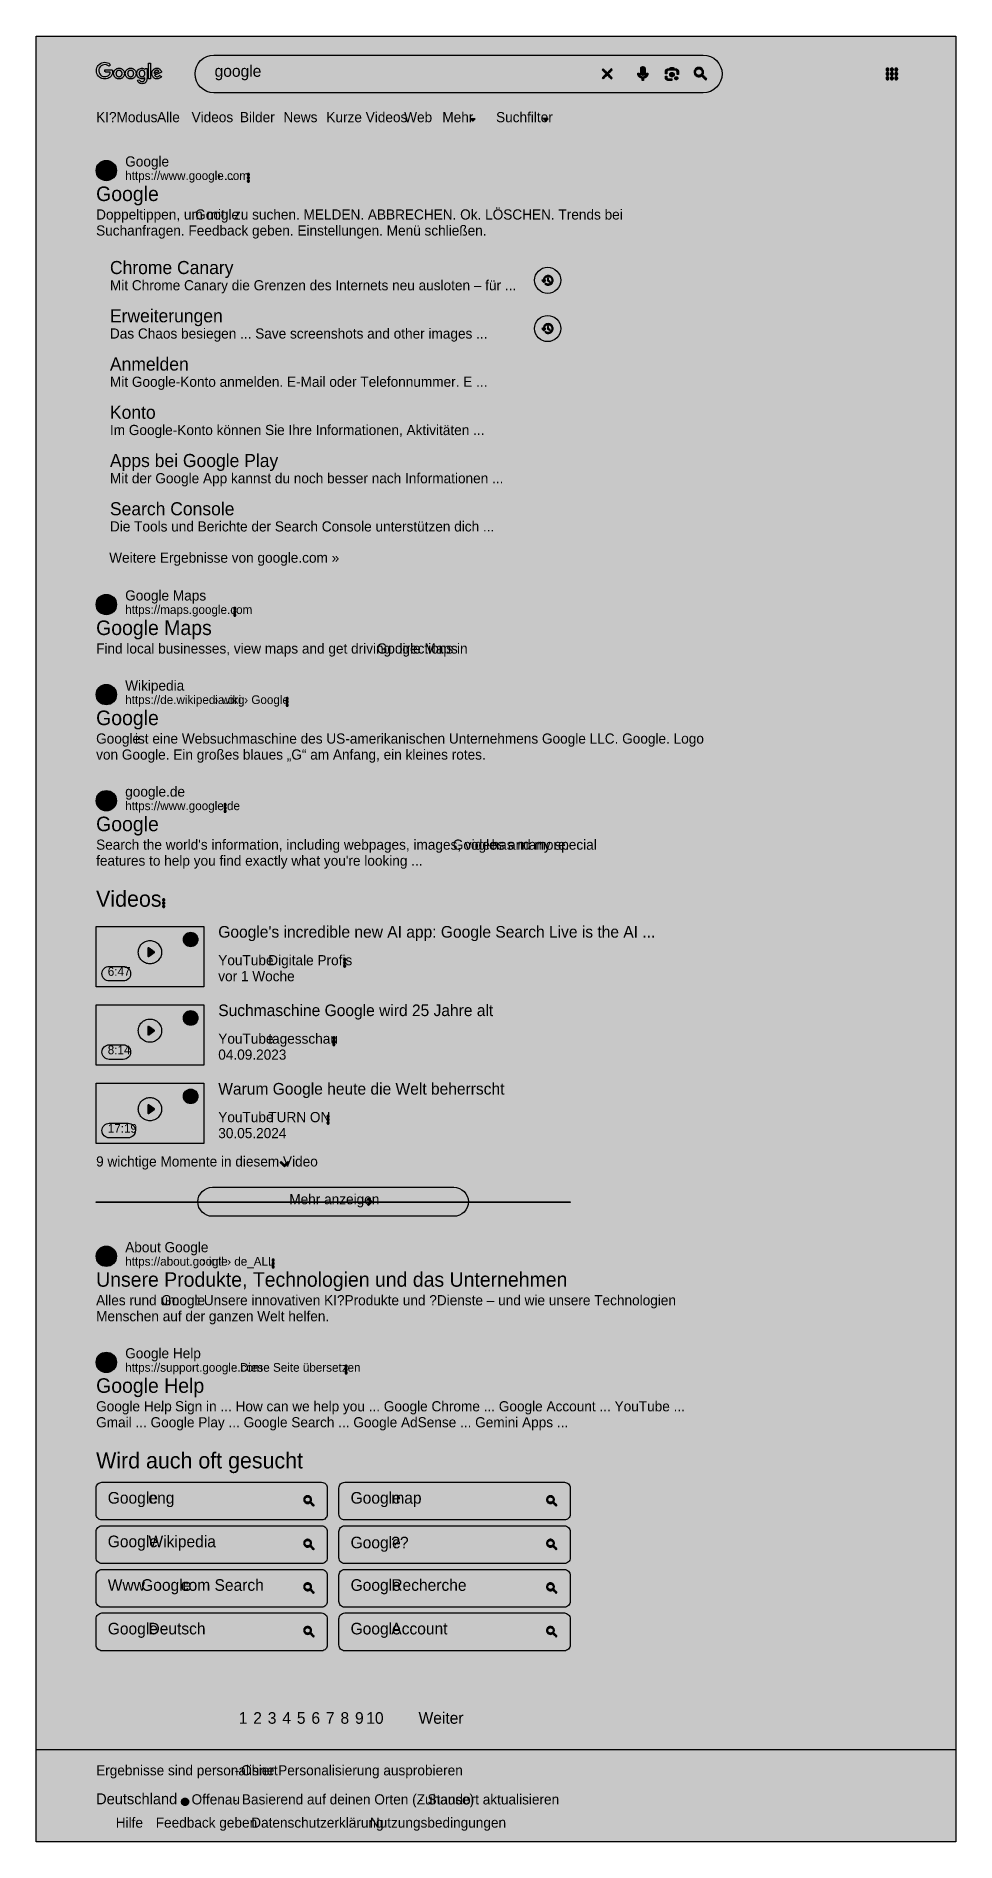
# Model space of a CAD drawing. Extents: x 0 to 1265, y 1 to 2486.
import ezdxf

# ---------------------------------------------------------------- set-up
doc = ezdxf.new("R2010")
doc.units = 0

msp = doc.modelspace()

# ---------------------------------------------------------------- texts
at = {"color": 0, "true_color": 0xedeae8}
for s, height, p in [('google', 16, (245.5, 2430)), ('Mehr anzeigen', 14, (348.2, 878.2))]:
    msp.add_text(s, height=height, dxfattribs=at).set_placement(p)
at = {"color": 0, "true_color": 0x8b8680}
for s, p in [('KI?Modus', (82.5, 2367.5)), ('Videos', (213.8, 2367.5)), ('Bilder', (280.3, 2367.5)), ('News', (340.1, 2367.5)), ('Kurze Videos', (399.2, 2367.5)), ('Web', (506.2, 2367.5)), ('Mehr', (558.7, 2367.5)), ('Suchfilter', (632.6, 2367.5))]:
    msp.add_text(s, height=14, dxfattribs=at).set_placement(p)
at = {"color": 0, "true_color": 0xe8e8e8}
for s, height, p in [('Alle', 14, (166.4, 2367.5)), ('Videos', 22, (82.5, 1287.7)), ('9 wichtige Momente in diesem Video', 14, (82.5, 930.2)), ('·', 13, (271.9, 648.2)), ('Wird auch oft gesucht', 22, (82.5, 514.7)), ('Google ', 16, (98.5, 466.2)), ('eng', 16, (154.5, 466.2)), ('Google ', 16, (432.5, 466.2)), ('map', 16, (488.5, 466.2)), ('Google ', 16, (98.5, 406.2)), ('Wikipedia', 16, (154.5, 406.2)), ('Google ', 16, (432.5, 404.7)), ('??', 16, (488.5, 404.7)), ('Www', 16, (98.5, 346.2)), (' Google ', 16, (138.5, 346.2)), ('com Search', 16, (199, 346.2)), ('Google ', 16, (432.5, 346.2)), ('Recherche', 16, (488.5, 346.2)), ('Google ', 16, (98.5, 286.2)), ('Deutsch', 16, (154.5, 286.2)), ('Google ', 16, (432.5, 286.2)), ('Account', 16, (488.5, 286.2)), ('1', 16, (278.6, 163.2)), ('-', 14, (273.3, 92.2))]:
    msp.add_text(s, height=height, dxfattribs=at).set_placement(p)
at = {"color": 0, "true_color": 0xe0dcda}
for s, p in [('Google', (122.5, 2306.5)), ('Google Maps', (122.5, 1709.2)), ('Wikipedia', (122.5, 1585.2)), ('google.de', (122.5, 1439.2)), ('About Google', (122.5, 812.2)), ('Google Help', (122.5, 666.2))]:
    msp.add_text(s, height=14, dxfattribs=at).set_placement(p)
at = {"color": 0, "true_color": 0xc6c1bd}
for s, height, p in [('https://www.google.com', 12, (122.5, 2288)), ('› ...', 12, (249.2, 2288)), ('Mit Chrome Canary die Grenzen des Internets neu ausloten – für ...', 14, (101.5, 2136.1)), ('Das Chaos besiegen ... Save screenshots and other images ...', 14, (101.5, 2069.7)), ('Mit Google-Konto anmelden. E-Mail oder Telefonnummer. E ...', 14, (101.5, 2003.3)), ('Im Google-Konto können Sie Ihre Informationen, Aktivitäten ...', 14, (101.5, 1936.9)), ('Mit der Google App kannst du noch besser nach Informationen ...', 14, (101.5, 1870.5)), ('Die Tools und Berichte der Search Console unterstützen dich ...', 14, (101.5, 1804.2)), ('https://maps.google.com', 12, (122.5, 1690.7)), ('https://de.wikipedia.org', 12, (122.5, 1566.7)), ('› wiki › Google', 12, (245.2, 1566.7)), ('https://www.google.de', 12, (122.5, 1420.7)), ('https://about.google', 12, (122.5, 793.7)), ('› intl › de_ALL', 12, (227.9, 793.7)), ('https://support.google.com', 12, (122.5, 647.7))]:
    msp.add_text(s, height=height, dxfattribs=at).set_placement(p)
at = {"color": 0, "true_color": 0xffc399}
for s, height, p in [('Google', 20, (82.5, 2259)), ('Chrome Canary', 18, (101.5, 2158.5)), ('Erweiterungen', 18, (101.5, 2092.1)), ('Anmelden', 18, (101.5, 2025.7)), ('Konto', 18, (101.5, 1959.3)), ('Apps bei Google Play', 18, (101.5, 1892.9)), ('Search Console', 18, (101.5, 1826.5)), ('Weitere Ergebnisse von google.com »', 14, (100.5, 1761.2)), ('Google Maps', 20, (82.5, 1661.7)), ('Google', 20, (82.5, 1537.7)), ('Google', 20, (82.5, 1391.7)), ("Google's incredible new AI app: Google Search Live is the AI ...", 16, (250.5, 1245.2)), ('Suchmaschine Google wird 25 Jahre alt', 16, (250.5, 1137.2)), ('Warum Google heute die Welt beherrscht', 16, (250.5, 1029.2)), ('Unsere Produkte, Technologien und das Unternehmen', 20, (82.5, 764.7)), ('Diese Seite übersetzen', 12, (280.3, 647.7)), ('Google Help', 20, (82.5, 618.7)), ('Ohne Personalisierung ausprobieren', 14, (281.9, 92.2)), ('Basierend auf deinen Orten (Zuhause)', 14, (283, 52.2)), ('Standort aktualisieren', 14, (538.3, 52.2))]:
    msp.add_text(s, height=height, dxfattribs=at).set_placement(p)
at = {"color": 0, "true_color": 0xbfbfbf}
for s, p in [('Doppeltippen, um mit ', (82.5, 2233.5)), ('Google', (218.7, 2233.5)), (' zu suchen. MELDEN. ABBRECHEN. Ok. LÖSCHEN. Trends bei', (266.9, 2233.5)), ('Suchanfragen. Feedback geben. Einstellungen. Menü schließen.', (82.5, 2211.5)), ('Find local businesses, view maps and get driving directions in ', (82.5, 1636.2)), ('Google Maps', (468.5, 1636.2)), ('.', (556.4, 1636.2)), ('Google', (82.5, 1512.2)), (' ist eine Websuchmaschine des US-amerikanischen Unternehmens Google LLC. Google. Logo', (130.7, 1512.2)), ('von Google. Ein großes blaues „G“ am Anfang, ein kleines rotes.', (82.5, 1490.2)), ("Search the world's information, including webpages, images, videos and more. ", (82.5, 1366.2)), ('Google', (573.1, 1366.2)), (' has many special', (621.3, 1366.2)), ("features to help you find exactly what you're looking ...", (82.5, 1344.2)), ('Alles rund um ', (82.5, 739.2)), ('Google', (172, 739.2)), (': Unsere innovativen KI?Produkte und ?Dienste – und wie unsere Technologien', (220.2, 739.2)), ('Menschen auf der ganzen Welt helfen.', (82.5, 717.2)), ('Google Help', (82.5, 593.2)), (' ... Sign in ... How can we help you ... Google Chrome ... Google Account ... YouTube ...', (165, 593.2)), ('Gmail ... Google Play ... Google Search ... Google AdSense ... Gemini Apps ...', (82.5, 571.2)), ('Ergebnisse sind personalisiert', (82.5, 92.2)), ('Offenau', (213.8, 52.2)), ('-', (270.6, 52.2)), ('Hilfe', (109.5, 20.2)), ('Feedback geben', (164.5, 20.2)), ('Datenschutzerklärung', (295.8, 20.2)), ('Nutzungsbedingungen', (459, 20.2))]:
    msp.add_text(s, height=14, dxfattribs=at).set_placement(p)
at = {"color": 0, "true_color": 0x9e9e9e}
for s, height, p in [('YouTube', 14, (250.5, 1207.2)), (' Digitale Profis', 14, (314.1, 1207.2)), ('vor 1 Woche', 14, (250.5, 1185.2)), ('·', 14, (305.5, 1207.2)), ('YouTube', 14, (250.5, 1099.2)), ('·', 14, (305.5, 1099.2)), (' tagesschau', 14, (314.1, 1099.2)), ('04.09.2023', 14, (250.5, 1077.2)), ('YouTube', 14, (250.5, 991.2)), ('·', 14, (305.5, 991.2)), (' TURN ON', 14, (314.1, 991.2)), ('30.05.2024', 14, (250.5, 969.2)), ('Deutschland', 15, (82.5, 52.4))]:
    msp.add_text(s, height=height, dxfattribs=at).set_placement(p)
at = {"color": 0, "true_color": 0xffffff}
for s, p in [('6:47', (98.5, 1192.7)), ('8:14', (98.5, 1084.7)), ('17:19', (98.5, 976.7))]:
    msp.add_text(s, height=12, dxfattribs=at).set_placement(p)
at = {"color": 0, "true_color": 0xf8b48a}
for s, p in [('2', (298.6, 163.2)), ('3', (318.6, 163.2)), ('4', (338.6, 163.2)), ('5', (358.6, 163.2)), ('6', (378.6, 163.2)), ('7', (398.6, 163.2)), ('8', (418.6, 163.2)), ('9', (438.6, 163.2)), ('10', (454.1, 163.2)), ('Weiter', (526, 163.2))]:
    msp.add_text(s, height=16, dxfattribs=at).set_placement(p)
at = {"color": 0, "true_color": 0xa29d99}
msp.add_text('-', height=14, dxfattribs=at).set_placement((525.8, 52.2))

# ---------------------------------------------------------------- hatches: boundary and pattern name
for color, points in [(49, [(0, 2486), (1265, 2486), (1265, 0.7), (0, 0.7)]), (251, [(244.5, 2460), (917.5, 2460), (917.5, 2460), (922.6, 2459.5), (927.4, 2458), (931.9, 2455.6), (935.9, 2452.4), (939.1, 2448.4), (941.5, 2443.9), (943, 2439.1), (943.5, 2434), (943.5, 2434), (943.5, 2434), (943, 2428.9), (941.5, 2424.1), (939.1, 2419.6), (935.9, 2415.6), (931.9, 2412.4), (927.4, 2410), (922.6, 2408.5), (917.5, 2408), (244.5, 2408), (244.5, 2408), (239.4, 2408.5), (234.6, 2410), (230.1, 2412.4), (226.1, 2415.6), (222.9, 2419.6), (220.5, 2424.1), (219, 2428.9), (218.5, 2434), (218.5, 2434), (218.5, 2434), (219, 2439.1), (220.5, 2443.9), (222.9, 2448.4), (226.1, 2452.4), (230.1, 2455.6), (234.6, 2458), (239.4, 2459.5), (244.5, 2460)]), (9, [(792.5, 2439.6), (791.7, 2440.4), (790.9, 2440.8), (790.1, 2440), (789.4, 2439.3), (788.6, 2438.5), (787.8, 2437.7), (787, 2436.9), (786.2, 2436.1), (785.4, 2435.5), (784.6, 2436.3), (783.8, 2437.1), (783.1, 2437.9), (782.3, 2438.6), (781.5, 2439.4), (780.7, 2440.2), (779.9, 2441), (779.1, 2440.2), (778.7, 2439.4), (779.5, 2438.6), (780.2, 2437.9), (781, 2437.1), (781.8, 2436.3), (782.6, 2435.5), (783.4, 2434.7), (784, 2433.9), (783.2, 2433.1), (782.4, 2432.3), (781.6, 2431.6), (780.9, 2430.8), (780.1, 2430), (779.3, 2429.2), (778.5, 2428.4), (779.3, 2427.6), (780.1, 2427.2), (780.9, 2427.9), (781.6, 2428.7), (782.4, 2429.5), (783.2, 2430.3), (784, 2431.1), (784.8, 2431.9), (785.6, 2432.5), (786.4, 2431.7), (787.2, 2430.9), (787.9, 2430.1), (788.7, 2429.4), (789.5, 2428.6), (790.3, 2427.8), (791.1, 2427), (791.9, 2427.8), (792.3, 2428.6), (791.5, 2429.4), (790.8, 2430.1), (790, 2430.9), (789.2, 2431.7), (788.4, 2432.5), (787.6, 2433.3), (787, 2434.1), (787.8, 2434.9), (788.6, 2435.7), (789.4, 2436.4), (790.1, 2437.2), (790.9, 2438), (791.7, 2438.8), (792.5, 2439.6)]), (8, [(597.3, 2372.3), (597.5, 2372.2), (597.6, 2372), (597.8, 2371.8), (598, 2371.6), (598.2, 2371.4), (598.4, 2371.3), (598.5, 2371.1), (598.7, 2370.9), (598.9, 2370.7), (599.1, 2370.6), (599.2, 2370.4), (599.4, 2370.2), (599.6, 2370), (599.8, 2369.8), (600, 2369.7), (600.1, 2369.5), (600.3, 2369.3), (600.5, 2369.1), (600.7, 2369), (600.8, 2369.2), (601, 2369.4), (601.2, 2369.6), (601.4, 2369.8), (601.6, 2369.9), (601.7, 2370.1), (601.9, 2370.3), (602.1, 2370.5), (602.3, 2370.6), (602.4, 2370.8), (602.6, 2371), (602.8, 2371.2), (603, 2371.4), (603.2, 2371.5), (603.3, 2371.7), (603.5, 2371.9), (603.7, 2372.1), (603.9, 2372.2), (603.8, 2372.3), (603.6, 2372.3), (603.3, 2372.3), (603.1, 2372.3), (602.8, 2372.3), (602.6, 2372.3), (602.3, 2372.3), (602.1, 2372.3), (601.8, 2372.3), (601.6, 2372.3), (601.3, 2372.3), (601.1, 2372.3), (600.8, 2372.3), (600.6, 2372.3), (600.3, 2372.3), (600.1, 2372.3), (599.8, 2372.3), (599.6, 2372.3), (599.3, 2372.3), (599.1, 2372.3), (598.8, 2372.3), (598.5, 2372.3), (598.3, 2372.3), (598, 2372.3), (597.8, 2372.3), (597.5, 2372.3), (597.3, 2372.3)]), (8, [(697.7, 2372.3), (697.8, 2372.2), (698, 2372), (698.2, 2371.8), (698.4, 2371.6), (698.5, 2371.4), (698.7, 2371.3), (698.9, 2371.1), (699.1, 2370.9), (699.3, 2370.7), (699.4, 2370.6), (699.6, 2370.4), (699.8, 2370.2), (700, 2370), (700.1, 2369.8), (700.3, 2369.7), (700.5, 2369.5), (700.7, 2369.3), (700.9, 2369.1), (701, 2369), (701.2, 2369.2), (701.4, 2369.4), (701.6, 2369.6), (701.7, 2369.8), (701.9, 2369.9), (702.1, 2370.1), (702.3, 2370.3), (702.5, 2370.5), (702.6, 2370.6), (702.8, 2370.8), (703, 2371), (703.2, 2371.2), (703.3, 2371.4), (703.5, 2371.5), (703.7, 2371.7), (703.9, 2371.9), (704.1, 2372.1), (704.2, 2372.2), (704.2, 2372.3), (703.9, 2372.3), (703.7, 2372.3), (703.4, 2372.3), (703.2, 2372.3), (702.9, 2372.3), (702.7, 2372.3), (702.4, 2372.3), (702.2, 2372.3), (701.9, 2372.3), (701.7, 2372.3), (701.4, 2372.3), (701.2, 2372.3), (700.9, 2372.3), (700.7, 2372.3), (700.4, 2372.3), (700.2, 2372.3), (699.9, 2372.3), (699.7, 2372.3), (699.4, 2372.3), (699.2, 2372.3), (698.9, 2372.3), (698.7, 2372.3), (698.4, 2372.3), (698.2, 2372.3), (697.9, 2372.3), (697.7, 2372.3)]), (7, [(96.5, 2315), (96.5, 2315), (96.5, 2315), (99.2, 2314.7), (101.9, 2313.9), (104.3, 2312.6), (106.4, 2310.9), (108.1, 2308.8), (109.4, 2306.4), (110.2, 2303.7), (110.5, 2301), (110.5, 2301), (110.5, 2301), (110.2, 2298.3), (109.4, 2295.6), (108.1, 2293.2), (106.4, 2291.1), (104.3, 2289.4), (101.9, 2288.1), (99.2, 2287.3), (96.5, 2287), (96.5, 2287), (96.5, 2287), (93.8, 2287.3), (91.1, 2288.1), (88.7, 2289.4), (86.6, 2291.1), (84.9, 2293.2), (83.6, 2295.6), (82.8, 2298.3), (82.5, 2301), (82.5, 2301), (82.5, 2301), (82.8, 2303.7), (83.6, 2306.4), (84.9, 2308.8), (86.6, 2310.9), (88.7, 2312.6), (91.1, 2313.9), (93.8, 2314.7), (96.5, 2315)]), (7, [(96.5, 1717.7), (96.5, 1717.7), (96.5, 1717.7), (99.2, 1717.4), (101.9, 1716.6), (104.3, 1715.3), (106.4, 1713.6), (108.1, 1711.4), (109.4, 1709), (110.2, 1706.4), (110.5, 1703.7), (110.5, 1703.7), (110.5, 1703.7), (110.2, 1700.9), (109.4, 1698.3), (108.1, 1695.9), (106.4, 1693.8), (104.3, 1692), (101.9, 1690.7), (99.2, 1689.9), (96.5, 1689.7), (96.5, 1689.7), (96.5, 1689.7), (93.8, 1689.9), (91.1, 1690.7), (88.7, 1692), (86.6, 1693.8), (84.9, 1695.9), (83.6, 1698.3), (82.8, 1700.9), (82.5, 1703.7), (82.5, 1703.7), (82.5, 1703.7), (82.8, 1706.4), (83.6, 1709), (84.9, 1711.4), (86.6, 1713.6), (88.7, 1715.3), (91.1, 1716.6), (93.8, 1717.4), (96.5, 1717.7)]), (7, [(96.5, 1593.7), (96.5, 1593.7), (96.5, 1593.7), (99.2, 1593.4), (101.9, 1592.6), (104.3, 1591.3), (106.4, 1589.6), (108.1, 1587.4), (109.4, 1585), (110.2, 1582.4), (110.5, 1579.7), (110.5, 1579.7), (110.5, 1579.7), (110.2, 1576.9), (109.4, 1574.3), (108.1, 1571.9), (106.4, 1569.8), (104.3, 1568), (101.9, 1566.7), (99.2, 1565.9), (96.5, 1565.7), (96.5, 1565.7), (96.5, 1565.7), (93.8, 1565.9), (91.1, 1566.7), (88.7, 1568), (86.6, 1569.8), (84.9, 1571.9), (83.6, 1574.3), (82.8, 1576.9), (82.5, 1579.7), (82.5, 1579.7), (82.5, 1579.7), (82.8, 1582.4), (83.6, 1585), (84.9, 1587.4), (86.6, 1589.6), (88.7, 1591.3), (91.1, 1592.6), (93.8, 1593.4), (96.5, 1593.7)]), (7, [(96.5, 1447.7), (96.5, 1447.7), (96.5, 1447.7), (99.2, 1447.4), (101.9, 1446.6), (104.3, 1445.3), (106.4, 1443.6), (108.1, 1441.4), (109.4, 1439), (110.2, 1436.4), (110.5, 1433.7), (110.5, 1433.7), (110.5, 1433.7), (110.2, 1430.9), (109.4, 1428.3), (108.1, 1425.9), (106.4, 1423.8), (104.3, 1422), (101.9, 1420.7), (99.2, 1419.9), (96.5, 1419.7), (96.5, 1419.7), (96.5, 1419.7), (93.8, 1419.9), (91.1, 1420.7), (88.7, 1422), (86.6, 1423.8), (84.9, 1425.9), (83.6, 1428.3), (82.8, 1430.9), (82.5, 1433.7), (82.5, 1433.7), (82.5, 1433.7), (82.8, 1436.4), (83.6, 1439), (84.9, 1441.4), (86.6, 1443.6), (88.7, 1445.3), (91.1, 1446.6), (93.8, 1447.4), (96.5, 1447.7)]), (7, [(82.5, 1260.7), (230.5, 1260.7), (230.5, 1177.7), (82.5, 1177.7)]), (7, [(212.5, 1252.7), (212.5, 1252.7), (212.5, 1252.7), (214.5, 1252.5), (216.3, 1251.9), (218.1, 1251), (219.6, 1249.7), (220.8, 1248.2), (221.7, 1246.5), (222.3, 1244.6), (222.5, 1242.7), (222.5, 1242.7), (222.5, 1242.7), (222.3, 1240.7), (221.7, 1238.8), (220.8, 1237.1), (219.6, 1235.6), (218.1, 1234.3), (216.3, 1233.4), (214.5, 1232.8), (212.5, 1232.7), (212.5, 1232.7), (212.5, 1232.7), (210.5, 1232.8), (208.7, 1233.4), (206.9, 1234.3), (205.4, 1235.6), (204.2, 1237.1), (203.3, 1238.8), (202.7, 1240.7), (202.5, 1242.7), (202.5, 1242.7), (202.5, 1242.7), (202.7, 1244.6), (203.3, 1246.5), (204.2, 1248.2), (205.4, 1249.7), (206.9, 1251), (208.7, 1251.9), (210.5, 1252.5), (212.5, 1252.7)]), (7, [(140.5, 1225.2), (140.6, 1226.7), (140.8, 1228.3), (141.2, 1229.8), (141.7, 1231.3), (142.4, 1232.7), (143.2, 1234), (144.1, 1235.3), (145.2, 1236.5), (146.3, 1237.5), (147.6, 1238.5), (149, 1239.3), (150.4, 1239.9), (151.9, 1240.5), (153.4, 1240.9), (154.9, 1241.1), (156.5, 1241.2), (158.1, 1241.1), (159.6, 1240.9), (161.1, 1240.5), (162.6, 1239.9), (164, 1239.3), (165.4, 1238.5), (166.7, 1237.5), (167.8, 1236.5), (168.9, 1235.3), (169.8, 1234), (170.6, 1232.7), (171.3, 1231.3), (171.8, 1229.8), (172.2, 1228.3), (172.4, 1226.7), (172.5, 1225.2), (172.4, 1223.6), (172.2, 1222), (171.8, 1220.5), (171.3, 1219), (170.6, 1217.6), (169.8, 1216.3), (168.9, 1215), (167.8, 1213.8), (166.7, 1212.8), (165.4, 1211.9), (164, 1211), (162.6, 1210.4), (161.1, 1209.8), (159.6, 1209.5), (158.1, 1209.2), (156.5, 1209.2), (154.9, 1209.2), (153.4, 1209.5), (151.9, 1209.8), (150.4, 1210.4), (149, 1211), (147.6, 1211.9), (146.3, 1212.8), (145.2, 1213.8), (144.1, 1215), (143.2, 1216.3), (142.4, 1217.6), (141.7, 1219), (141.2, 1220.5), (140.8, 1222), (140.6, 1223.6), (140.5, 1225.2)]), (7, [(153.5, 1230.2), (153.5, 1229.7), (153.5, 1229.2), (153.5, 1228.6), (153.5, 1228.1), (153.5, 1227.6), (153.5, 1227), (153.5, 1226.5), (153.5, 1226), (153.5, 1225.4), (153.5, 1224.9), (153.5, 1224.4), (153.5, 1223.8), (153.5, 1223.3), (153.5, 1222.8), (153.5, 1222.2), (153.5, 1221.7), (153.5, 1221.2), (153.5, 1220.6), (153.5, 1220.1), (153.6, 1219.6), (154, 1219.2), (154.5, 1219.1), (155, 1219.2), (155.5, 1219.5), (155.9, 1219.8), (156.3, 1220.1), (156.8, 1220.4), (157.2, 1220.8), (157.6, 1221.1), (158.1, 1221.4), (158.5, 1221.7), (159, 1222), (159.4, 1222.3), (159.8, 1222.6), (160.3, 1222.9), (160.7, 1223.2), (161.1, 1223.5), (161.6, 1223.8), (162, 1224.1), (162.4, 1224.4), (162.7, 1224.9), (162.7, 1225.4), (162.5, 1225.9), (162, 1226.2), (161.6, 1226.5), (161.2, 1226.8), (160.7, 1227.1), (160.3, 1227.4), (159.8, 1227.7), (159.4, 1228), (159, 1228.3), (158.5, 1228.6), (158.1, 1228.9), (157.7, 1229.2), (157.2, 1229.6), (156.8, 1229.9), (156.3, 1230.2), (155.9, 1230.5), (155.5, 1230.8), (155, 1231.1), (154.5, 1231.2), (154, 1231.1), (153.6, 1230.7), (153.5, 1230.2)]), (7, [(100.5, 1205.7), (119.9, 1205.7), (119.9, 1205.7), (121.8, 1205.5), (123.7, 1204.9), (125.4, 1204), (126.9, 1202.7), (128.2, 1201.2), (129.1, 1199.5), (129.7, 1197.6), (129.9, 1195.7), (129.9, 1195.7), (129.9, 1195.7), (129.7, 1193.7), (129.1, 1191.8), (128.2, 1190.1), (126.9, 1188.6), (125.4, 1187.3), (123.7, 1186.4), (121.8, 1185.8), (119.9, 1185.7), (100.5, 1185.7), (100.5, 1185.7), (98.5, 1185.8), (96.7, 1186.4), (94.9, 1187.3), (93.4, 1188.6), (92.2, 1190.1), (91.3, 1191.8), (90.7, 1193.7), (90.5, 1195.7), (90.5, 1195.7), (90.5, 1195.7), (90.7, 1197.6), (91.3, 1199.5), (92.2, 1201.2), (93.4, 1202.7), (94.9, 1204), (96.7, 1204.9), (98.5, 1205.5), (100.5, 1205.7)]), (7, [(82.5, 1152.7), (230.5, 1152.7), (230.5, 1069.7), (82.5, 1069.7)]), (7, [(212.5, 1144.7), (212.5, 1144.7), (212.5, 1144.7), (214.5, 1144.5), (216.3, 1143.9), (218.1, 1143), (219.6, 1141.7), (220.8, 1140.2), (221.7, 1138.5), (222.3, 1136.6), (222.5, 1134.7), (222.5, 1134.7), (222.5, 1134.7), (222.3, 1132.7), (221.7, 1130.8), (220.8, 1129.1), (219.6, 1127.6), (218.1, 1126.3), (216.3, 1125.4), (214.5, 1124.8), (212.5, 1124.7), (212.5, 1124.7), (212.5, 1124.7), (210.5, 1124.8), (208.7, 1125.4), (206.9, 1126.3), (205.4, 1127.6), (204.2, 1129.1), (203.3, 1130.8), (202.7, 1132.7), (202.5, 1134.7), (202.5, 1134.7), (202.5, 1134.7), (202.7, 1136.6), (203.3, 1138.5), (204.2, 1140.2), (205.4, 1141.7), (206.9, 1143), (208.7, 1143.9), (210.5, 1144.5), (212.5, 1144.7)]), (7, [(140.5, 1117.2), (140.6, 1118.7), (140.8, 1120.3), (141.2, 1121.8), (141.7, 1123.3), (142.4, 1124.7), (143.2, 1126), (144.1, 1127.3), (145.2, 1128.5), (146.3, 1129.5), (147.6, 1130.5), (149, 1131.3), (150.4, 1131.9), (151.9, 1132.5), (153.4, 1132.9), (154.9, 1133.1), (156.5, 1133.2), (158.1, 1133.1), (159.6, 1132.9), (161.1, 1132.5), (162.6, 1131.9), (164, 1131.3), (165.4, 1130.5), (166.7, 1129.5), (167.8, 1128.5), (168.9, 1127.3), (169.8, 1126), (170.6, 1124.7), (171.3, 1123.3), (171.8, 1121.8), (172.2, 1120.3), (172.4, 1118.7), (172.5, 1117.2), (172.4, 1115.6), (172.2, 1114), (171.8, 1112.5), (171.3, 1111), (170.6, 1109.6), (169.8, 1108.3), (168.9, 1107), (167.8, 1105.8), (166.7, 1104.8), (165.4, 1103.9), (164, 1103), (162.6, 1102.4), (161.1, 1101.8), (159.6, 1101.5), (158.1, 1101.2), (156.5, 1101.2), (154.9, 1101.2), (153.4, 1101.5), (151.9, 1101.8), (150.4, 1102.4), (149, 1103), (147.6, 1103.9), (146.3, 1104.8), (145.2, 1105.8), (144.1, 1107), (143.2, 1108.3), (142.4, 1109.6), (141.7, 1111), (141.2, 1112.5), (140.8, 1114), (140.6, 1115.6), (140.5, 1117.2)]), (7, [(153.5, 1122.2), (153.5, 1121.7), (153.5, 1121.2), (153.5, 1120.6), (153.5, 1120.1), (153.5, 1119.6), (153.5, 1119), (153.5, 1118.5), (153.5, 1118), (153.5, 1117.4), (153.5, 1116.9), (153.5, 1116.4), (153.5, 1115.8), (153.5, 1115.3), (153.5, 1114.8), (153.5, 1114.2), (153.5, 1113.7), (153.5, 1113.2), (153.5, 1112.6), (153.5, 1112.1), (153.6, 1111.6), (154, 1111.2), (154.5, 1111.1), (155, 1111.2), (155.5, 1111.5), (155.9, 1111.8), (156.3, 1112.1), (156.8, 1112.4), (157.2, 1112.8), (157.6, 1113.1), (158.1, 1113.4), (158.5, 1113.7), (159, 1114), (159.4, 1114.3), (159.8, 1114.6), (160.3, 1114.9), (160.7, 1115.2), (161.1, 1115.5), (161.6, 1115.8), (162, 1116.1), (162.4, 1116.4), (162.7, 1116.9), (162.7, 1117.4), (162.5, 1117.9), (162, 1118.2), (161.6, 1118.5), (161.2, 1118.8), (160.7, 1119.1), (160.3, 1119.4), (159.8, 1119.7), (159.4, 1120), (159, 1120.3), (158.5, 1120.6), (158.1, 1120.9), (157.7, 1121.2), (157.2, 1121.6), (156.8, 1121.9), (156.3, 1122.2), (155.9, 1122.5), (155.5, 1122.8), (155, 1123.1), (154.5, 1123.2), (154, 1123.1), (153.6, 1122.7), (153.5, 1122.2)]), (7, [(100.5, 1097.7), (119.9, 1097.7), (119.9, 1097.7), (121.8, 1097.5), (123.7, 1096.9), (125.4, 1096), (126.9, 1094.7), (128.2, 1093.2), (129.1, 1091.5), (129.7, 1089.6), (129.9, 1087.7), (129.9, 1087.7), (129.9, 1087.7), (129.7, 1085.7), (129.1, 1083.8), (128.2, 1082.1), (126.9, 1080.6), (125.4, 1079.3), (123.7, 1078.4), (121.8, 1077.8), (119.9, 1077.7), (100.5, 1077.7), (100.5, 1077.7), (98.5, 1077.8), (96.7, 1078.4), (94.9, 1079.3), (93.4, 1080.6), (92.2, 1082.1), (91.3, 1083.8), (90.7, 1085.7), (90.5, 1087.7), (90.5, 1087.7), (90.5, 1087.7), (90.7, 1089.6), (91.3, 1091.5), (92.2, 1093.2), (93.4, 1094.7), (94.9, 1096), (96.7, 1096.9), (98.5, 1097.5), (100.5, 1097.7)]), (7, [(82.5, 1044.7), (230.5, 1044.7), (230.5, 961.7), (82.5, 961.7)]), (7, [(140.5, 1009.2), (140.6, 1010.7), (140.8, 1012.3), (141.2, 1013.8), (141.7, 1015.3), (142.4, 1016.7), (143.2, 1018), (144.1, 1019.3), (145.2, 1020.5), (146.3, 1021.5), (147.6, 1022.5), (149, 1023.3), (150.4, 1023.9), (151.9, 1024.5), (153.4, 1024.9), (154.9, 1025.1), (156.5, 1025.2), (158.1, 1025.1), (159.6, 1024.9), (161.1, 1024.5), (162.6, 1023.9), (164, 1023.3), (165.4, 1022.5), (166.7, 1021.5), (167.8, 1020.5), (168.9, 1019.3), (169.8, 1018), (170.6, 1016.7), (171.3, 1015.3), (171.8, 1013.8), (172.2, 1012.3), (172.4, 1010.7), (172.5, 1009.2), (172.4, 1007.6), (172.2, 1006), (171.8, 1004.5), (171.3, 1003), (170.6, 1001.6), (169.8, 1000.3), (168.9, 999), (167.8, 997.8), (166.7, 996.8), (165.4, 995.9), (164, 995), (162.6, 994.4), (161.1, 993.8), (159.6, 993.5), (158.1, 993.2), (156.5, 993.2), (154.9, 993.2), (153.4, 993.5), (151.9, 993.8), (150.4, 994.4), (149, 995), (147.6, 995.9), (146.3, 996.8), (145.2, 997.8), (144.1, 999), (143.2, 1000.3), (142.4, 1001.6), (141.7, 1003), (141.2, 1004.5), (140.8, 1006), (140.6, 1007.6), (140.5, 1009.2)]), (7, [(212.5, 1036.7), (212.5, 1036.7), (212.5, 1036.7), (214.5, 1036.5), (216.3, 1035.9), (218.1, 1035), (219.6, 1033.7), (220.8, 1032.2), (221.7, 1030.5), (222.3, 1028.6), (222.5, 1026.7), (222.5, 1026.7), (222.5, 1026.7), (222.3, 1024.7), (221.7, 1022.8), (220.8, 1021.1), (219.6, 1019.6), (218.1, 1018.3), (216.3, 1017.4), (214.5, 1016.8), (212.5, 1016.7), (212.5, 1016.7), (212.5, 1016.7), (210.5, 1016.8), (208.7, 1017.4), (206.9, 1018.3), (205.4, 1019.6), (204.2, 1021.1), (203.3, 1022.8), (202.7, 1024.7), (202.5, 1026.7), (202.5, 1026.7), (202.5, 1026.7), (202.7, 1028.6), (203.3, 1030.5), (204.2, 1032.2), (205.4, 1033.7), (206.9, 1035), (208.7, 1035.9), (210.5, 1036.5), (212.5, 1036.7)]), (7, [(153.5, 1014.2), (153.5, 1013.7), (153.5, 1013.2), (153.5, 1012.6), (153.5, 1012.1), (153.5, 1011.6), (153.5, 1011), (153.5, 1010.5), (153.5, 1010), (153.5, 1009.4), (153.5, 1008.9), (153.5, 1008.4), (153.5, 1007.8), (153.5, 1007.3), (153.5, 1006.8), (153.5, 1006.2), (153.5, 1005.7), (153.5, 1005.2), (153.5, 1004.6), (153.5, 1004.1), (153.6, 1003.6), (154, 1003.2), (154.5, 1003.1), (155, 1003.2), (155.5, 1003.5), (155.9, 1003.8), (156.3, 1004.1), (156.8, 1004.4), (157.2, 1004.8), (157.6, 1005.1), (158.1, 1005.4), (158.5, 1005.7), (159, 1006), (159.4, 1006.3), (159.8, 1006.6), (160.3, 1006.9), (160.7, 1007.2), (161.1, 1007.5), (161.6, 1007.8), (162, 1008.1), (162.4, 1008.4), (162.7, 1008.9), (162.7, 1009.4), (162.5, 1009.9), (162, 1010.2), (161.6, 1010.5), (161.2, 1010.8), (160.7, 1011.1), (160.3, 1011.4), (159.8, 1011.7), (159.4, 1012), (159, 1012.3), (158.5, 1012.6), (158.1, 1012.9), (157.7, 1013.2), (157.2, 1013.6), (156.8, 1013.9), (156.3, 1014.2), (155.9, 1014.5), (155.5, 1014.8), (155, 1015.1), (154.5, 1015.2), (154, 1015.1), (153.6, 1014.7), (153.5, 1014.2)]), (7, [(100.5, 989.7), (126.5, 989.7), (126.5, 989.7), (128.5, 989.5), (130.4, 988.9), (132.1, 988), (133.6, 986.7), (134.8, 985.2), (135.8, 983.5), (136.3, 981.6), (136.5, 979.7), (136.5, 979.7), (136.5, 979.7), (136.3, 977.7), (135.8, 975.8), (134.8, 974.1), (133.6, 972.6), (132.1, 971.3), (130.4, 970.4), (128.5, 969.8), (126.5, 969.7), (100.5, 969.7), (100.5, 969.7), (98.5, 969.8), (96.7, 970.4), (94.9, 971.3), (93.4, 972.6), (92.2, 974.1), (91.3, 975.8), (90.7, 977.7), (90.5, 979.7), (90.5, 979.7), (90.5, 979.7), (90.7, 981.6), (91.3, 983.5), (92.2, 985.2), (93.4, 986.7), (94.9, 988), (96.7, 988.9), (98.5, 989.5), (100.5, 989.7)]), (253, [(337.1, 937.1), (337.4, 936.7), (337.8, 936.3), (338.2, 935.9), (338.6, 935.6), (338.9, 935.2), (339.3, 934.8), (339.7, 934.4), (340.1, 934.1), (340.4, 933.7), (340.8, 933.3), (341.2, 932.9), (341.6, 932.6), (341.9, 932.8), (342.3, 933.1), (342.7, 933.5), (343.1, 933.9), (343.4, 934.3), (343.8, 934.6), (344.2, 935), (344.6, 935.4), (344.9, 935.8), (345.3, 936.1), (345.7, 936.5), (346.1, 936.9), (346.4, 936.9), (346.8, 936.5), (347.2, 936.1), (347.6, 935.7), (347.4, 935.4), (347, 935), (346.6, 934.6), (346.2, 934.2), (345.9, 933.9), (345.5, 933.5), (345.1, 933.1), (344.7, 932.7), (344.4, 932.4), (344, 932), (343.6, 931.6), (343.2, 931.2), (342.9, 930.9), (342.5, 930.5), (342.1, 930.1), (341.7, 929.7), (341.4, 929.9), (341, 930.3), (340.6, 930.7), (340.2, 931.1), (339.9, 931.4), (339.5, 931.8), (339.1, 932.2), (338.7, 932.6), (338.4, 932.9), (338, 933.3), (337.6, 933.7), (337.2, 934.1), (336.9, 934.4), (336.5, 934.8), (336.1, 935.2), (335.7, 935.6), (335.9, 935.9), (336.3, 936.3), (336.7, 936.7), (337.1, 937.1)]), (59, [(242.5, 901.7), (574.5, 901.7), (574.5, 901.7), (578.4, 901.3), (582.2, 900.1), (585.6, 898.3), (588.6, 895.8), (591.1, 892.8), (593, 889.3), (594.1, 885.6), (594.5, 881.7), (594.5, 881.7), (594.5, 881.7), (594.1, 877.8), (593, 874), (591.1, 870.5), (588.6, 867.5), (585.6, 865), (582.2, 863.2), (578.4, 862), (574.5, 861.7), (242.5, 861.7), (242.5, 861.7), (238.6, 862), (234.8, 863.2), (231.4, 865), (228.4, 867.5), (225.9, 870.5), (224, 874), (222.9, 877.8), (222.5, 881.7), (222.5, 881.7), (222.5, 881.7), (222.9, 885.6), (224, 889.3), (225.9, 892.8), (228.4, 895.8), (231.4, 898.3), (234.8, 900.1), (238.6, 901.3), (242.5, 901.7)]), (127, [(82.5, 881.7), (734.5, 881.7), (734.5, 880.7), (82.5, 880.7)]), (253, [(456, 877.8), (456.3, 878.1), (456.6, 878.5), (456.9, 878.8), (457.2, 879.1), (457.5, 879.4), (457.8, 879.7), (458.2, 880), (458.5, 880.3), (458.8, 880.6), (459.1, 881), (459.4, 881.3), (459.7, 881.6), (459.5, 881.9), (459.2, 882.2), (458.9, 882.5), (458.6, 882.8), (458.3, 883.1), (458, 883.5), (457.7, 883.8), (457.4, 884.1), (457.1, 884.4), (456.7, 884.7), (456.4, 885), (456.1, 885.3), (456.1, 885.6), (456.5, 886), (456.8, 886.3), (457.1, 886.6), (457.4, 886.4), (457.7, 886.1), (458, 885.8), (458.3, 885.5), (458.6, 885.2), (458.9, 884.9), (459.3, 884.5), (459.6, 884.2), (459.9, 883.9), (460.2, 883.6), (460.5, 883.3), (460.8, 883), (461.1, 882.7), (461.4, 882.4), (461.8, 882), (462.1, 881.7), (461.9, 881.4), (461.6, 881.1), (461.3, 880.8), (461, 880.5), (460.7, 880.2), (460.3, 879.9), (460, 879.5), (459.7, 879.2), (459.4, 878.9), (459.1, 878.6), (458.8, 878.3), (458.5, 878), (458.2, 877.7), (457.8, 877.4), (457.5, 877), (457.2, 876.7), (456.9, 876.9), (456.6, 877.2), (456.3, 877.5), (456, 877.8)]), (7, [(96.5, 820.7), (96.5, 820.7), (96.5, 820.7), (99.2, 820.4), (101.9, 819.6), (104.3, 818.3), (106.4, 816.6), (108.1, 814.4), (109.4, 812), (110.2, 809.4), (110.5, 806.7), (110.5, 806.7), (110.5, 806.7), (110.2, 803.9), (109.4, 801.3), (108.1, 798.9), (106.4, 796.8), (104.3, 795), (101.9, 793.7), (99.2, 792.9), (96.5, 792.7), (96.5, 792.7), (96.5, 792.7), (93.8, 792.9), (91.1, 793.7), (88.7, 795), (86.6, 796.8), (84.9, 798.9), (83.6, 801.3), (82.8, 803.9), (82.5, 806.7), (82.5, 806.7), (82.5, 806.7), (82.8, 809.4), (83.6, 812), (84.9, 814.4), (86.6, 816.6), (88.7, 818.3), (91.1, 819.6), (93.8, 820.4), (96.5, 820.7)]), (7, [(96.5, 674.7), (96.5, 674.7), (96.5, 674.7), (99.2, 674.4), (101.9, 673.6), (104.3, 672.3), (106.4, 670.6), (108.1, 668.4), (109.4, 666), (110.2, 663.4), (110.5, 660.7), (110.5, 660.7), (110.5, 660.7), (110.2, 657.9), (109.4, 655.3), (108.1, 652.9), (106.4, 650.8), (104.3, 649), (101.9, 647.7), (99.2, 646.9), (96.5, 646.7), (96.5, 646.7), (96.5, 646.7), (93.8, 646.9), (91.1, 647.7), (88.7, 649), (86.6, 650.8), (84.9, 652.9), (83.6, 655.3), (82.8, 657.9), (82.5, 660.7), (82.5, 660.7), (82.5, 660.7), (82.8, 663.4), (83.6, 666), (84.9, 668.4), (86.6, 670.6), (88.7, 672.3), (91.1, 673.6), (93.8, 674.4), (96.5, 674.7)]), (59, [(90.5, 495.7), (392.5, 495.7), (392.5, 495.7), (394.1, 495.5), (395.6, 495), (396.9, 494.3), (398.2, 493.3), (399.2, 492.1), (399.9, 490.7), (400.3, 489.2), (400.5, 487.7), (400.5, 451.7), (400.5, 451.7), (400.3, 450.1), (399.9, 448.6), (399.2, 447.2), (398.2, 446), (396.9, 445), (395.6, 444.3), (394.1, 443.8), (392.5, 443.7), (90.5, 443.7), (90.5, 443.7), (88.9, 443.8), (87.4, 444.3), (86.1, 445), (84.8, 446), (83.8, 447.2), (83.1, 448.6), (82.7, 450.1), (82.5, 451.7), (82.5, 487.7), (82.5, 487.7), (82.7, 489.2), (83.1, 490.7), (83.8, 492.1), (84.8, 493.3), (86.1, 494.3), (87.4, 495), (88.9, 495.5), (90.5, 495.7)]), (59, [(424.5, 495.7), (726.5, 495.7), (726.5, 495.7), (728.1, 495.5), (729.6, 495), (730.9, 494.3), (732.2, 493.3), (733.2, 492.1), (733.9, 490.7), (734.3, 489.2), (734.5, 487.7), (734.5, 451.7), (734.5, 451.7), (734.3, 450.1), (733.9, 448.6), (733.2, 447.2), (732.2, 446), (730.9, 445), (729.6, 444.3), (728.1, 443.8), (726.5, 443.7), (424.5, 443.7), (424.5, 443.7), (422.9, 443.8), (421.4, 444.3), (420.1, 445), (418.8, 446), (417.8, 447.2), (417.1, 448.6), (416.7, 450.1), (416.5, 451.7), (416.5, 487.7), (416.5, 487.7), (416.7, 489.2), (417.1, 490.7), (417.8, 492.1), (418.8, 493.3), (420.1, 494.3), (421.4, 495), (422.9, 495.5), (424.5, 495.7)]), (59, [(90.5, 435.7), (392.5, 435.7), (392.5, 435.7), (394.1, 435.5), (395.6, 435), (396.9, 434.3), (398.2, 433.3), (399.2, 432.1), (399.9, 430.7), (400.3, 429.2), (400.5, 427.7), (400.5, 391.7), (400.5, 391.7), (400.3, 390.1), (399.9, 388.6), (399.2, 387.2), (398.2, 386), (396.9, 385), (395.6, 384.3), (394.1, 383.8), (392.5, 383.7), (90.5, 383.7), (90.5, 383.7), (88.9, 383.8), (87.4, 384.3), (86.1, 385), (84.8, 386), (83.8, 387.2), (83.1, 388.6), (82.7, 390.1), (82.5, 391.7), (82.5, 427.7), (82.5, 427.7), (82.7, 429.2), (83.1, 430.7), (83.8, 432.1), (84.8, 433.3), (86.1, 434.3), (87.4, 435), (88.9, 435.5), (90.5, 435.7)]), (59, [(424.5, 435.7), (726.5, 435.7), (726.5, 435.7), (728.1, 435.5), (729.6, 435), (730.9, 434.3), (732.2, 433.3), (733.2, 432.1), (733.9, 430.7), (734.3, 429.2), (734.5, 427.7), (734.5, 391.7), (734.5, 391.7), (734.3, 390.1), (733.9, 388.6), (733.2, 387.2), (732.2, 386), (730.9, 385), (729.6, 384.3), (728.1, 383.8), (726.5, 383.7), (424.5, 383.7), (424.5, 383.7), (422.9, 383.8), (421.4, 384.3), (420.1, 385), (418.8, 386), (417.8, 387.2), (417.1, 388.6), (416.7, 390.1), (416.5, 391.7), (416.5, 427.7), (416.5, 427.7), (416.7, 429.2), (417.1, 430.7), (417.8, 432.1), (418.8, 433.3), (420.1, 434.3), (421.4, 435), (422.9, 435.5), (424.5, 435.7)]), (59, [(90.5, 375.7), (392.5, 375.7), (392.5, 375.7), (394.1, 375.5), (395.6, 375), (396.9, 374.3), (398.2, 373.3), (399.2, 372.1), (399.9, 370.7), (400.3, 369.2), (400.5, 367.7), (400.5, 331.7), (400.5, 331.7), (400.3, 330.1), (399.9, 328.6), (399.2, 327.2), (398.2, 326), (396.9, 325), (395.6, 324.3), (394.1, 323.8), (392.5, 323.7), (90.5, 323.7), (90.5, 323.7), (88.9, 323.8), (87.4, 324.3), (86.1, 325), (84.8, 326), (83.8, 327.2), (83.1, 328.6), (82.7, 330.1), (82.5, 331.7), (82.5, 367.7), (82.5, 367.7), (82.7, 369.2), (83.1, 370.7), (83.8, 372.1), (84.8, 373.3), (86.1, 374.3), (87.4, 375), (88.9, 375.5), (90.5, 375.7)]), (59, [(424.5, 375.7), (726.5, 375.7), (726.5, 375.7), (728.1, 375.5), (729.6, 375), (730.9, 374.3), (732.2, 373.3), (733.2, 372.1), (733.9, 370.7), (734.3, 369.2), (734.5, 367.7), (734.5, 331.7), (734.5, 331.7), (734.3, 330.1), (733.9, 328.6), (733.2, 327.2), (732.2, 326), (730.9, 325), (729.6, 324.3), (728.1, 323.8), (726.5, 323.7), (424.5, 323.7), (424.5, 323.7), (422.9, 323.8), (421.4, 324.3), (420.1, 325), (418.8, 326), (417.8, 327.2), (417.1, 328.6), (416.7, 330.1), (416.5, 331.7), (416.5, 367.7), (416.5, 367.7), (416.7, 369.2), (417.1, 370.7), (417.8, 372.1), (418.8, 373.3), (420.1, 374.3), (421.4, 375), (422.9, 375.5), (424.5, 375.7)]), (59, [(90.5, 315.7), (392.5, 315.7), (392.5, 315.7), (394.1, 315.5), (395.6, 315), (396.9, 314.3), (398.2, 313.3), (399.2, 312.1), (399.9, 310.7), (400.3, 309.2), (400.5, 307.7), (400.5, 271.7), (400.5, 271.7), (400.3, 270.1), (399.9, 268.6), (399.2, 267.2), (398.2, 266), (396.9, 265), (395.6, 264.3), (394.1, 263.8), (392.5, 263.7), (90.5, 263.7), (90.5, 263.7), (88.9, 263.8), (87.4, 264.3), (86.1, 265), (84.8, 266), (83.8, 267.2), (83.1, 268.6), (82.7, 270.1), (82.5, 271.7), (82.5, 307.7), (82.5, 307.7), (82.7, 309.2), (83.1, 310.7), (83.8, 312.1), (84.8, 313.3), (86.1, 314.3), (87.4, 315), (88.9, 315.5), (90.5, 315.7)]), (59, [(424.5, 315.7), (726.5, 315.7), (726.5, 315.7), (728.1, 315.5), (729.6, 315), (730.9, 314.3), (732.2, 313.3), (733.2, 312.1), (733.9, 310.7), (734.3, 309.2), (734.5, 307.7), (734.5, 271.7), (734.5, 271.7), (734.3, 270.1), (733.9, 268.6), (733.2, 267.2), (732.2, 266), (730.9, 265), (729.6, 264.3), (728.1, 263.8), (726.5, 263.7), (424.5, 263.7), (424.5, 263.7), (422.9, 263.8), (421.4, 264.3), (420.1, 265), (418.8, 266), (417.8, 267.2), (417.1, 268.6), (416.7, 270.1), (416.5, 271.7), (416.5, 307.7), (416.5, 307.7), (416.7, 309.2), (417.1, 310.7), (417.8, 312.1), (418.8, 313.3), (420.1, 314.3), (421.4, 315), (422.9, 315.5), (424.5, 315.7)]), (89, [(0, 127.7), (1265, 127.7), (1265, 0.7), (0, 0.7)]), (253, [(204.8, 60.8), (204.8, 60.8), (204.8, 60.8), (205.8, 60.7), (206.7, 60.4), (207.6, 59.9), (208.3, 59.3), (208.9, 58.6), (209.4, 57.7), (209.7, 56.8), (209.8, 55.8), (209.8, 55.8), (209.8, 55.8), (209.7, 54.8), (209.4, 53.9), (208.9, 53), (208.3, 52.2), (207.6, 51.6), (206.7, 51.2), (205.8, 50.9), (204.8, 50.8), (204.8, 50.8), (204.8, 50.8), (203.8, 50.9), (202.9, 51.2), (202, 51.6), (201.2, 52.2), (200.6, 53), (200.2, 53.9), (199.9, 54.8), (199.8, 55.8), (199.8, 55.8), (199.8, 55.8), (199.9, 56.8), (200.2, 57.7), (200.6, 58.6), (201.2, 59.3), (202, 59.9), (202.9, 60.4), (203.8, 60.7), (204.8, 60.8)])]:
    msp.add_hatch(color=color).paths.add_polyline_path(points, flags=0)
h = msp.add_hatch(color=7)
h.paths.add_polyline_path([(121.4, 2434.5), (121.4, 2433.8), (121.3, 2433), (121.1, 2432.3), (120.9, 2431.6), (120.6, 2431), (120.2, 2430.4), (119.8, 2429.8), (119.3, 2429.2), (118.7, 2428.7), (118.1, 2428.3), (117.5, 2427.9), (116.8, 2427.6), (116.2, 2427.4), (115.4, 2427.2), (114.7, 2427.1), (114, 2427.1), (113.3, 2427.1), (112.5, 2427.2), (111.8, 2427.4), (111.2, 2427.6), (110.5, 2427.9), (109.9, 2428.3), (109.3, 2428.7), (108.7, 2429.2), (108.2, 2429.8), (107.8, 2430.4), (107.4, 2431), (107.1, 2431.7), (106.9, 2432.3), (106.7, 2433), (106.6, 2433.8), (106.6, 2434.5), (106.6, 2435.2), (106.7, 2435.9), (106.9, 2436.7), (107.1, 2437.3), (107.4, 2438), (107.8, 2438.6), (108.2, 2439.2), (108.7, 2439.8), (109.3, 2440.2), (109.9, 2440.7), (110.5, 2441), (111.2, 2441.3), (111.8, 2441.6), (112.6, 2441.7), (113.3, 2441.8), (114, 2441.9), (114.7, 2441.8), (115.5, 2441.7), (116.2, 2441.6), (116.9, 2441.3), (117.5, 2441), (118.1, 2440.7), (118.7, 2440.2), (119.3, 2439.8), (119.8, 2439.2), (120.2, 2438.6), (120.6, 2438), (120.9, 2437.3), (121.1, 2436.6), (121.3, 2435.9), (121.4, 2435.2), (121.4, 2434.5)], flags=0)
h.paths.add_polyline_path([(118.2, 2434.5), (118.1, 2434.9), (118.1, 2435.3), (118, 2435.8), (117.9, 2436.2), (117.7, 2436.6), (117.5, 2436.9), (117.3, 2437.3), (117, 2437.6), (116.7, 2437.9), (116.4, 2438.2), (116, 2438.4), (115.7, 2438.6), (115.3, 2438.8), (114.8, 2438.9), (114.4, 2438.9), (114, 2439), (113.6, 2438.9), (113.2, 2438.9), (112.7, 2438.8), (112.4, 2438.6), (112, 2438.4), (111.6, 2438.2), (111.3, 2437.9), (111, 2437.6), (110.7, 2437.3), (110.5, 2436.9), (110.3, 2436.6), (110.1, 2436.2), (110, 2435.8), (109.9, 2435.3), (109.9, 2434.9), (109.8, 2434.5), (109.9, 2434.1), (109.9, 2433.6), (110, 2433.2), (110.1, 2432.8), (110.3, 2432.4), (110.5, 2432.1), (110.7, 2431.7), (111, 2431.4), (111.3, 2431.1), (111.6, 2430.8), (112, 2430.6), (112.3, 2430.4), (112.7, 2430.2), (113.2, 2430.1), (113.6, 2430), (114, 2430), (114.4, 2430), (114.8, 2430.1), (115.3, 2430.2), (115.6, 2430.4), (116, 2430.6), (116.4, 2430.8), (116.7, 2431.1), (117, 2431.4), (117.3, 2431.7), (117.5, 2432.1), (117.7, 2432.4), (117.9, 2432.8), (118, 2433.2), (118.1, 2433.6), (118.1, 2434.1), (118.2, 2434.5)], flags=0)
h.paths.add_polyline_path([(94.5, 2427), (92.5, 2427.2), (90.5, 2427.7), (88.7, 2428.5), (87.1, 2429.6), (85.7, 2431), (84.5, 2432.6), (83.6, 2434.4), (83, 2436.3), (82.8, 2438.3), (83, 2440.3), (83.5, 2442.2), (84.3, 2444), (85.4, 2445.7), (86.8, 2447.1), (88.4, 2448.3), (90.2, 2449.2), (92.1, 2449.7), (94.1, 2450), (96.1, 2449.9), (98, 2449.4), (99.9, 2448.7), (101.5, 2447.5), (101.7, 2446.2), (100.3, 2444.8), (98.7, 2445.7), (96.9, 2446.5), (94.9, 2446.8), (93, 2446.7), (91.1, 2446.1), (89.4, 2445.1), (88, 2443.7), (86.9, 2441.9), (86.4, 2440), (86.2, 2438.1), (86.6, 2436.1), (87.4, 2434.3), (88.5, 2432.7), (90.1, 2431.4), (91.9, 2430.6), (93.8, 2430.2), (95.8, 2430.3), (97.8, 2430.8), (99.5, 2431.8), (100.9, 2433.2), (101.7, 2435), (101.6, 2436.6), (99.7, 2436.6), (97.7, 2436.6), (95.7, 2436.6), (94.5, 2437.5), (94.5, 2439.5), (96.2, 2439.8), (98.2, 2439.8), (100.2, 2439.8), (102.2, 2439.8), (104.2, 2439.8), (105.2, 2438.6), (105.1, 2436.6), (104.8, 2434.7), (104.2, 2432.8), (103.2, 2431.1), (101.8, 2429.6), (100.2, 2428.4), (98.4, 2427.6), (96.4, 2427.2), (94.5, 2427)], flags=0)
h.paths.add_polyline_path([(137.4, 2434.5), (137.4, 2433.8), (137.3, 2433), (137.1, 2432.3), (136.9, 2431.6), (136.6, 2431), (136.2, 2430.4), (135.8, 2429.8), (135.3, 2429.2), (134.7, 2428.7), (134.1, 2428.3), (133.5, 2427.9), (132.8, 2427.6), (132.2, 2427.4), (131.4, 2427.2), (130.7, 2427.1), (130, 2427.1), (129.3, 2427.1), (128.5, 2427.2), (127.8, 2427.4), (127.2, 2427.6), (126.5, 2427.9), (125.9, 2428.3), (125.3, 2428.7), (124.7, 2429.2), (124.2, 2429.8), (123.8, 2430.4), (123.4, 2431), (123.1, 2431.7), (122.9, 2432.3), (122.7, 2433), (122.6, 2433.8), (122.6, 2434.5), (122.6, 2435.2), (122.7, 2435.9), (122.9, 2436.7), (123.1, 2437.3), (123.4, 2438), (123.8, 2438.6), (124.2, 2439.2), (124.7, 2439.8), (125.3, 2440.2), (125.9, 2440.7), (126.5, 2441), (127.2, 2441.3), (127.8, 2441.6), (128.6, 2441.7), (129.3, 2441.8), (130, 2441.9), (130.7, 2441.8), (131.5, 2441.7), (132.2, 2441.6), (132.9, 2441.3), (133.5, 2441), (134.1, 2440.7), (134.7, 2440.2), (135.3, 2439.8), (135.8, 2439.2), (136.2, 2438.6), (136.6, 2438), (136.9, 2437.3), (137.1, 2436.6), (137.3, 2435.9), (137.4, 2435.2), (137.4, 2434.5)], flags=0)
h.paths.add_polyline_path([(134.2, 2434.5), (134.1, 2434.9), (134.1, 2435.3), (134, 2435.8), (133.9, 2436.2), (133.7, 2436.6), (133.5, 2436.9), (133.3, 2437.3), (133, 2437.6), (132.7, 2437.9), (132.4, 2438.2), (132, 2438.4), (131.7, 2438.6), (131.3, 2438.8), (130.8, 2438.9), (130.4, 2438.9), (130, 2439), (129.6, 2438.9), (129.2, 2438.9), (128.7, 2438.8), (128.4, 2438.6), (128, 2438.4), (127.6, 2438.2), (127.3, 2437.9), (127, 2437.6), (126.7, 2437.3), (126.5, 2436.9), (126.3, 2436.6), (126.1, 2436.2), (126, 2435.8), (125.9, 2435.3), (125.9, 2434.9), (125.8, 2434.5), (125.9, 2434.1), (125.9, 2433.6), (126, 2433.2), (126.1, 2432.8), (126.3, 2432.4), (126.5, 2432.1), (126.7, 2431.7), (127, 2431.4), (127.3, 2431.1), (127.6, 2430.8), (128, 2430.6), (128.3, 2430.4), (128.7, 2430.2), (129.2, 2430.1), (129.6, 2430), (130, 2430), (130.4, 2430), (130.8, 2430.1), (131.3, 2430.2), (131.6, 2430.4), (132, 2430.6), (132.4, 2430.8), (132.7, 2431.1), (133, 2431.4), (133.3, 2431.7), (133.5, 2432.1), (133.7, 2432.4), (133.9, 2432.8), (134, 2433.2), (134.1, 2433.6), (134.1, 2434.1), (134.2, 2434.5)], flags=0)
h.paths.add_polyline_path([(152.5, 2441.4), (152.5, 2440.1), (152.5, 2438.8), (152.5, 2437.5), (152.5, 2436.2), (152.5, 2434.8), (152.5, 2433.5), (152.5, 2432.2), (152.5, 2430.9), (152.5, 2429.6), (152.5, 2428.2), (152.4, 2426.9), (152.2, 2425.6), (151.8, 2424.4), (151.2, 2423.2), (150.4, 2422.2), (149.3, 2421.4), (148.1, 2420.8), (146.8, 2420.6), (145.5, 2420.5), (144.2, 2420.6), (143, 2421), (141.8, 2421.6), (140.8, 2422.4), (139.9, 2423.4), (139.2, 2424.5), (140, 2425.2), (141.2, 2425.7), (142.2, 2425.5), (143, 2424.5), (144.1, 2423.7), (145.3, 2423.4), (146.7, 2423.5), (147.9, 2424), (148.8, 2424.9), (149.3, 2426.2), (149.4, 2427.5), (149.4, 2428.8), (148.4, 2428), (147.2, 2427.4), (146, 2427.1), (144.6, 2427.2), (143.4, 2427.5), (142.2, 2428), (141.1, 2428.8), (140.2, 2429.7), (139.4, 2430.8), (138.9, 2432), (138.6, 2433.3), (138.5, 2434.6), (138.6, 2436), (139, 2437.2), (139.6, 2438.4), (140.4, 2439.5), (141.3, 2440.4), (142.4, 2441.1), (143.6, 2441.6), (144.9, 2441.9), (146.2, 2441.8), (147.5, 2441.5), (148.7, 2440.9), (149.4, 2440.6), (149.9, 2441.4), (151.2, 2441.4), (152.5, 2441.4)], flags=0)
h.paths.add_polyline_path([(149.6, 2434.5), (149.6, 2434.9), (149.6, 2435.3), (149.5, 2435.7), (149.4, 2436.1), (149.2, 2436.5), (149.1, 2436.9), (148.9, 2437.2), (148.6, 2437.6), (148.3, 2437.9), (148, 2438.2), (147.7, 2438.4), (147.3, 2438.6), (146.9, 2438.8), (146.5, 2438.9), (146.1, 2439), (145.7, 2439), (145.3, 2439), (144.9, 2438.9), (144.5, 2438.8), (144.1, 2438.6), (143.7, 2438.4), (143.4, 2438.2), (143.1, 2437.9), (142.8, 2437.6), (142.5, 2437.3), (142.3, 2436.9), (142.1, 2436.5), (142, 2436.2), (141.9, 2435.8), (141.8, 2435.3), (141.8, 2434.9), (141.7, 2434.5), (141.8, 2434.1), (141.8, 2433.7), (141.9, 2433.3), (142, 2432.9), (142.1, 2432.5), (142.3, 2432.1), (142.5, 2431.7), (142.8, 2431.4), (143, 2431.1), (143.4, 2430.8), (143.7, 2430.6), (144.1, 2430.4), (144.4, 2430.2), (144.8, 2430.1), (145.3, 2430), (145.7, 2430), (146.1, 2430), (146.5, 2430.1), (146.9, 2430.2), (147.3, 2430.4), (147.6, 2430.6), (148, 2430.8), (148.3, 2431.1), (148.6, 2431.4), (148.8, 2431.7), (149.1, 2432.1), (149.2, 2432.4), (149.4, 2432.8), (149.5, 2433.2), (149.6, 2433.6), (149.6, 2434.1), (149.6, 2434.5)], flags=0)
h.paths.add_polyline_path([(157.5, 2448.8), (157.5, 2448.1), (157.5, 2447.3), (157.5, 2446.5), (157.5, 2445.7), (157.5, 2445), (157.5, 2444.2), (157.5, 2443.4), (157.5, 2442.6), (157.5, 2441.9), (157.5, 2441.1), (157.5, 2440.3), (157.5, 2439.6), (157.5, 2438.8), (157.5, 2438), (157.5, 2437.2), (157.5, 2436.5), (157.5, 2435.7), (157.5, 2434.9), (157.5, 2434.1), (157.5, 2433.4), (157.5, 2432.6), (157.5, 2431.8), (157.5, 2431.1), (157.5, 2430.3), (157.5, 2429.5), (157.5, 2428.7), (157.5, 2428), (157.5, 2427.2), (156.8, 2427.1), (156, 2427.1), (155.3, 2427.1), (154.5, 2427.1), (154.5, 2427.9), (154.5, 2428.6), (154.5, 2429.4), (154.5, 2430.2), (154.5, 2431), (154.5, 2431.7), (154.5, 2432.5), (154.5, 2433.3), (154.5, 2434.1), (154.5, 2434.8), (154.5, 2435.6), (154.5, 2436.4), (154.5, 2437.1), (154.5, 2437.9), (154.5, 2438.7), (154.5, 2439.5), (154.5, 2440.2), (154.5, 2441), (154.5, 2441.8), (154.5, 2442.6), (154.5, 2443.3), (154.5, 2444.1), (154.5, 2444.9), (154.5, 2445.6), (154.5, 2446.4), (154.5, 2447.2), (154.5, 2448), (154.5, 2448.7), (155.2, 2448.8), (156, 2448.8), (156.7, 2448.8), (157.5, 2448.8)], flags=0)
h.paths.add_polyline_path([(170, 2432.1), (170.8, 2431.5), (171.6, 2431), (172.4, 2430.4), (172, 2429.7), (171.3, 2429), (170.6, 2428.4), (169.7, 2427.9), (168.9, 2427.5), (167.9, 2427.3), (167, 2427.1), (166, 2427.1), (165.1, 2427.2), (164.1, 2427.4), (163.3, 2427.8), (162.4, 2428.3), (161.7, 2428.9), (161, 2429.5), (160.4, 2430.3), (159.9, 2431.1), (159.6, 2432), (159.3, 2433), (159.2, 2433.9), (159.2, 2434.9), (159.3, 2435.8), (159.5, 2436.8), (159.8, 2437.7), (160.2, 2438.5), (160.8, 2439.3), (161.4, 2440), (162.2, 2440.7), (163, 2441.2), (163.9, 2441.5), (164.8, 2441.8), (165.8, 2441.9), (166.7, 2441.8), (167.7, 2441.7), (168.6, 2441.4), (169.4, 2440.9), (170.2, 2440.3), (170.8, 2439.6), (171.4, 2438.9), (171.9, 2438), (172.3, 2437.2), (172.5, 2436.3), (171.6, 2435.9), (170.8, 2435.6), (169.9, 2435.2), (169, 2434.8), (168.1, 2434.4), (167.2, 2434.1), (166.3, 2433.7), (165.4, 2433.3), (164.6, 2433), (163.7, 2432.6), (162.9, 2432.2), (163.5, 2431.4), (164.2, 2430.7), (165, 2430.2), (165.9, 2430), (166.9, 2430), (167.8, 2430.2), (168.7, 2430.7), (169.4, 2431.3), (170, 2432.1)], flags=0)
h.paths.add_polyline_path([(162.4, 2434.7), (162.6, 2434.8), (162.9, 2434.9), (163.1, 2435), (163.3, 2435.1), (163.6, 2435.2), (163.8, 2435.3), (164.1, 2435.4), (164.3, 2435.5), (164.5, 2435.6), (164.8, 2435.7), (165, 2435.8), (165.3, 2435.9), (165.5, 2436), (165.7, 2436.1), (166, 2436.2), (166.2, 2436.3), (166.5, 2436.4), (166.7, 2436.6), (167, 2436.7), (167.2, 2436.8), (167.4, 2436.9), (167.7, 2437), (167.9, 2437.1), (168.2, 2437.2), (168.4, 2437.3), (168.6, 2437.4), (168.9, 2437.5), (168.8, 2437.7), (168.6, 2437.9), (168.4, 2438.1), (168.3, 2438.3), (168, 2438.5), (167.8, 2438.6), (167.6, 2438.7), (167.3, 2438.8), (167.1, 2438.9), (166.8, 2439), (166.6, 2439), (166.3, 2439), (166.1, 2439), (165.8, 2439), (165.5, 2439), (165.3, 2438.9), (165, 2438.8), (164.8, 2438.7), (164.6, 2438.6), (164.3, 2438.5), (164.1, 2438.3), (163.9, 2438.2), (163.7, 2438), (163.5, 2437.8), (163.3, 2437.6), (163.2, 2437.4), (163, 2437.2), (162.9, 2437), (162.8, 2436.8), (162.7, 2436.5), (162.6, 2436.3), (162.5, 2436), (162.5, 2435.8), (162.4, 2435.5), (162.4, 2435.2), (162.4, 2435), (162.4, 2434.7)], flags=0)
h = msp.add_hatch(color=9)
h.paths.add_polyline_path([(834.5, 2432), (834.4, 2432), (834.4, 2432), (834.3, 2432), (834.3, 2432), (834.2, 2432), (834.2, 2432), (834.1, 2432), (834.1, 2432), (834.1, 2432), (834, 2432), (834, 2432), (833.9, 2432.1), (833.9, 2432.1), (833.8, 2432.1), (833.8, 2432.1), (833.7, 2432.1), (833.7, 2432.1), (833.6, 2432.1), (833.6, 2432.1), (833.5, 2432.2), (833.5, 2432.2), (833.4, 2432.2), (833.4, 2432.2), (833.3, 2432.2), (833.3, 2432.2), (833.2, 2432.3), (833.2, 2432.3), (833.1, 2432.3), (833.1, 2432.3), (833.1, 2432.4), (833, 2432.4), (833, 2432.4), (832.9, 2432.4), (832.9, 2432.5), (832.8, 2432.5), (832.8, 2432.5), (832.8, 2432.5), (832.7, 2432.6), (832.7, 2432.6), (832.6, 2432.6), (832.6, 2432.7), (832.6, 2432.7), (832.5, 2432.7), (832.5, 2432.8), (832.5, 2432.8), (832.4, 2432.8), (832.4, 2432.9), (832.3, 2432.9), (832.3, 2432.9), (832.3, 2433), (832.2, 2433), (832.2, 2433), (832.2, 2433.1), (832.1, 2433.1), (832.1, 2433.2), (832.1, 2433.2), (832.1, 2433.2), (832, 2433.3), (832, 2433.3), (832, 2433.4), (831.9, 2433.4), (831.9, 2433.5), (831.9, 2433.5), (831.9, 2433.5), (831.8, 2433.6), (831.8, 2433.6), (831.8, 2433.7), (831.8, 2433.7), (831.8, 2433.8), (831.7, 2433.8), (831.7, 2433.9), (831.7, 2433.9), (831.7, 2433.9), (831.7, 2434), (831.6, 2434), (831.6, 2434.1), (831.6, 2434.1), (831.6, 2434.2), (831.6, 2434.2), (831.6, 2434.3), (831.6, 2434.3), (831.6, 2434.4), (831.5, 2434.4), (831.5, 2434.5), (831.5, 2434.5), (831.5, 2434.6), (831.5, 2434.6), (831.5, 2434.7), (831.5, 2434.7), (831.5, 2434.8), (831.5, 2434.8), (831.5, 2434.9), (831.5, 2434.9), (831.5, 2435), (831.5, 2435), (831.5, 2435.1), (831.5, 2435.1), (831.5, 2435.2), (831.5, 2435.2), (831.5, 2435.3), (831.5, 2435.3), (831.5, 2435.4), (831.5, 2435.4), (831.5, 2435.5), (831.5, 2435.5), (831.5, 2435.6), (831.5, 2435.6), (831.5, 2435.7), (831.5, 2435.7), (831.5, 2435.8), (831.5, 2435.8), (831.5, 2435.9), (831.5, 2435.9), (831.5, 2436), (831.5, 2436), (831.5, 2436.1), (831.5, 2436.1), (831.5, 2436.2), (831.5, 2436.2), (831.5, 2436.3), (831.5, 2436.3), (831.5, 2436.4), (831.5, 2436.4), (831.5, 2436.5), (831.5, 2436.5), (831.5, 2436.6), (831.5, 2436.6), (831.5, 2436.7), (831.5, 2436.7), (831.5, 2436.8), (831.5, 2436.8), (831.5, 2436.9), (831.5, 2436.9), (831.5, 2437), (831.5, 2437), (831.5, 2437.1), (831.5, 2437.1), (831.5, 2437.2), (831.5, 2437.2), (831.5, 2437.3), (831.5, 2437.3), (831.5, 2437.4), (831.5, 2437.4), (831.5, 2437.5), (831.5, 2437.5), (831.5, 2437.6), (831.5, 2437.6), (831.5, 2437.7), (831.5, 2437.7), (831.5, 2437.8), (831.5, 2437.8), (831.5, 2437.9), (831.5, 2437.9), (831.5, 2438), (831.5, 2438), (831.5, 2438.1), (831.5, 2438.1), (831.5, 2438.2), (831.5, 2438.2), (831.5, 2438.3), (831.5, 2438.3), (831.5, 2438.4), (831.5, 2438.4), (831.5, 2438.5), (831.5, 2438.5), (831.5, 2438.6), (831.5, 2438.6), (831.5, 2438.7), (831.5, 2438.7), (831.5, 2438.8), (831.5, 2438.8), (831.5, 2438.9), (831.5, 2438.9), (831.5, 2439), (831.5, 2439), (831.5, 2439.1), (831.5, 2439.1), (831.5, 2439.2), (831.5, 2439.2), (831.5, 2439.3), (831.5, 2439.3), (831.5, 2439.4), (831.5, 2439.4), (831.5, 2439.5), (831.5, 2439.5), (831.5, 2439.6), (831.5, 2439.6), (831.5, 2439.7), (831.5, 2439.7), (831.5, 2439.8), (831.5, 2439.8), (831.5, 2439.9), (831.5, 2439.9), (831.5, 2440), (831.5, 2440), (831.5, 2440.1), (831.5, 2440.1), (831.5, 2440.2), (831.5, 2440.2), (831.5, 2440.3), (831.5, 2440.3), (831.5, 2440.4), (831.5, 2440.4), (831.5, 2440.5), (831.5, 2440.5), (831.5, 2440.6), (831.5, 2440.6), (831.5, 2440.7), (831.5, 2440.7), (831.5, 2440.8), (831.5, 2440.8), (831.5, 2440.9), (831.5, 2440.9), (831.5, 2441), (831.5, 2441), (831.5, 2441.1), (831.5, 2441.1), (831.5, 2441.2), (831.5, 2441.2), (831.5, 2441.3), (831.5, 2441.3), (831.5, 2441.4), (831.5, 2441.4), (831.5, 2441.5), (831.5, 2441.5), (831.5, 2441.6), (831.6, 2441.6), (831.6, 2441.7), (831.6, 2441.7), (831.6, 2441.8), (831.6, 2441.8), (831.6, 2441.9), (831.6, 2441.9), (831.6, 2442), (831.7, 2442), (831.7, 2442.1), (831.7, 2442.1), (831.7, 2442.1), (831.7, 2442.2), (831.8, 2442.2), (831.8, 2442.3), (831.8, 2442.3), (831.8, 2442.4), (831.8, 2442.4), (831.9, 2442.5), (831.9, 2442.5), (831.9, 2442.5), (831.9, 2442.6), (832, 2442.6), (832, 2442.7), (832, 2442.7), (832.1, 2442.8), (832.1, 2442.8), (832.1, 2442.8), (832.1, 2442.9), (832.2, 2442.9), (832.2, 2443), (832.2, 2443), (832.3, 2443), (832.3, 2443.1), (832.3, 2443.1), (832.4, 2443.1), (832.4, 2443.2), (832.5, 2443.2), (832.5, 2443.2), (832.5, 2443.3), (832.6, 2443.3), (832.6, 2443.3), (832.6, 2443.4), (832.7, 2443.4), (832.7, 2443.4), (832.8, 2443.5), (832.8, 2443.5), (832.8, 2443.5), (832.9, 2443.5), (832.9, 2443.6), (833, 2443.6), (833, 2443.6), (833.1, 2443.6), (833.1, 2443.7), (833.1, 2443.7), (833.2, 2443.7), (833.2, 2443.7), (833.3, 2443.8), (833.3, 2443.8), (833.4, 2443.8), (833.4, 2443.8), (833.5, 2443.8), (833.5, 2443.8), (833.6, 2443.9), (833.6, 2443.9), (833.7, 2443.9), (833.7, 2443.9), (833.8, 2443.9), (833.8, 2443.9), (833.9, 2443.9), (833.9, 2443.9), (834, 2444), (834, 2444), (834.1, 2444), (834.1, 2444), (834.1, 2444), (834.2, 2444), (834.2, 2444), (834.3, 2444), (834.3, 2444), (834.4, 2444), (834.4, 2444), (834.5, 2444), (834.5, 2444), (834.6, 2444), (834.6, 2444), (834.7, 2444), (834.7, 2444), (834.8, 2444), (834.8, 2444), (834.9, 2444), (834.9, 2444), (835, 2444), (835, 2444), (835.1, 2443.9), (835.1, 2443.9), (835.2, 2443.9), (835.2, 2443.9), (835.3, 2443.9), (835.3, 2443.9), (835.4, 2443.9), (835.4, 2443.9), (835.5, 2443.8), (835.5, 2443.8), (835.6, 2443.8), (835.6, 2443.8), (835.7, 2443.8), (835.7, 2443.8), (835.8, 2443.7), (835.8, 2443.7), (835.9, 2443.7), (835.9, 2443.7), (835.9, 2443.6), (836, 2443.6), (836, 2443.6), (836.1, 2443.6), (836.1, 2443.5), (836.2, 2443.5), (836.2, 2443.5), (836.2, 2443.5), (836.3, 2443.4), (836.3, 2443.4), (836.4, 2443.4), (836.4, 2443.3), (836.4, 2443.3), (836.5, 2443.3), (836.5, 2443.2), (836.5, 2443.2), (836.6, 2443.2), (836.6, 2443.1), (836.7, 2443.1), (836.7, 2443.1), (836.7, 2443), (836.8, 2443), (836.8, 2443), (836.8, 2442.9), (836.9, 2442.9), (836.9, 2442.8), (836.9, 2442.8), (836.9, 2442.8), (837, 2442.7), (837, 2442.7), (837, 2442.6), (837.1, 2442.6), (837.1, 2442.5), (837.1, 2442.5), (837.1, 2442.5), (837.2, 2442.4), (837.2, 2442.4), (837.2, 2442.3), (837.2, 2442.3), (837.2, 2442.2), (837.3, 2442.2), (837.3, 2442.1), (837.3, 2442.1), (837.3, 2442.1), (837.3, 2442), (837.4, 2442), (837.4, 2441.9), (837.4, 2441.9), (837.4, 2441.8), (837.4, 2441.8), (837.4, 2441.7), (837.4, 2441.7), (837.4, 2441.6), (837.5, 2441.6), (837.5, 2441.5), (837.5, 2441.5), (837.5, 2441.4), (837.5, 2441.4), (837.5, 2441.3), (837.5, 2441.3), (837.5, 2441.2), (837.5, 2441.2), (837.5, 2441.1), (837.5, 2441.1), (837.5, 2441), (837.5, 2441), (837.5, 2440.9), (837.5, 2440.9), (837.5, 2440.8), (837.5, 2440.8), (837.5, 2440.7), (837.5, 2440.7), (837.5, 2440.6), (837.5, 2440.6), (837.5, 2440.5), (837.5, 2440.5), (837.5, 2440.4), (837.5, 2440.4), (837.5, 2440.3), (837.5, 2440.3), (837.5, 2440.2), (837.5, 2440.2), (837.5, 2440.1), (837.5, 2440.1), (837.5, 2440), (837.5, 2440), (837.5, 2439.9), (837.5, 2439.9), (837.5, 2439.8), (837.5, 2439.8), (837.5, 2439.7), (837.5, 2439.7), (837.5, 2439.6), (837.5, 2439.6), (837.5, 2439.5), (837.5, 2439.5), (837.5, 2439.4), (837.5, 2439.4), (837.5, 2439.3), (837.5, 2439.3), (837.5, 2439.2), (837.5, 2439.2), (837.5, 2439.1), (837.5, 2439.1), (837.5, 2439), (837.5, 2439), (837.5, 2438.9), (837.5, 2438.9), (837.5, 2438.8), (837.5, 2438.8), (837.5, 2438.7), (837.5, 2438.7), (837.5, 2438.6), (837.5, 2438.6), (837.5, 2438.5), (837.5, 2438.5), (837.5, 2438.4), (837.5, 2438.4), (837.5, 2438.3), (837.5, 2438.3), (837.5, 2438.2), (837.5, 2438.2), (837.5, 2438.1), (837.5, 2438.1), (837.5, 2438), (837.5, 2438), (837.5, 2437.9), (837.5, 2437.9), (837.5, 2437.8), (837.5, 2437.8), (837.5, 2437.7), (837.5, 2437.7), (837.5, 2437.6), (837.5, 2437.6), (837.5, 2437.5), (837.5, 2437.5), (837.5, 2437.4), (837.5, 2437.4), (837.5, 2437.3), (837.5, 2437.3), (837.5, 2437.2), (837.5, 2437.2), (837.5, 2437.1), (837.5, 2437.1), (837.5, 2437), (837.5, 2437), (837.5, 2436.9), (837.5, 2436.9), (837.5, 2436.8), (837.5, 2436.8), (837.5, 2436.7), (837.5, 2436.7), (837.5, 2436.6), (837.5, 2436.6), (837.5, 2436.5), (837.5, 2436.5), (837.5, 2436.4), (837.5, 2436.4), (837.5, 2436.3), (837.5, 2436.3), (837.5, 2436.2), (837.5, 2436.2), (837.5, 2436.1), (837.5, 2436.1), (837.5, 2436), (837.5, 2436), (837.5, 2435.9), (837.5, 2435.9), (837.5, 2435.8), (837.5, 2435.8), (837.5, 2435.7), (837.5, 2435.7), (837.5, 2435.6), (837.5, 2435.6), (837.5, 2435.5), (837.5, 2435.5), (837.5, 2435.4), (837.5, 2435.4), (837.5, 2435.3), (837.5, 2435.3), (837.5, 2435.2), (837.5, 2435.2), (837.5, 2435.1), (837.5, 2435.1), (837.5, 2435), (837.5, 2435), (837.5, 2434.9), (837.5, 2434.9), (837.5, 2434.8), (837.5, 2434.8), (837.5, 2434.7), (837.5, 2434.7), (837.5, 2434.6), (837.5, 2434.6), (837.5, 2434.5), (837.5, 2434.5), (837.5, 2434.4), (837.4, 2434.4), (837.4, 2434.3), (837.4, 2434.3), (837.4, 2434.2), (837.4, 2434.2), (837.4, 2434.1), (837.4, 2434.1), (837.4, 2434), (837.3, 2434), (837.3, 2433.9), (837.3, 2433.9), (837.3, 2433.9), (837.3, 2433.8), (837.2, 2433.8), (837.2, 2433.7), (837.2, 2433.7), (837.2, 2433.6), (837.2, 2433.6), (837.1, 2433.5), (837.1, 2433.5), (837.1, 2433.5), (837.1, 2433.4), (837, 2433.4), (837, 2433.3), (837, 2433.3), (836.9, 2433.2), (836.9, 2433.2), (836.9, 2433.2), (836.9, 2433.1), (836.8, 2433.1), (836.8, 2433), (836.8, 2433), (836.7, 2433), (836.7, 2432.9), (836.7, 2432.9), (836.6, 2432.9), (836.6, 2432.8), (836.5, 2432.8), (836.5, 2432.8), (836.5, 2432.7), (836.4, 2432.7), (836.4, 2432.7), (836.4, 2432.6), (836.3, 2432.6), (836.3, 2432.6), (836.2, 2432.5), (836.2, 2432.5), (836.2, 2432.5), (836.1, 2432.5), (836.1, 2432.4), (836, 2432.4), (836, 2432.4), (835.9, 2432.4), (835.9, 2432.3), (835.9, 2432.3), (835.8, 2432.3), (835.8, 2432.3), (835.7, 2432.2), (835.7, 2432.2), (835.6, 2432.2), (835.6, 2432.2), (835.5, 2432.2), (835.5, 2432.2), (835.4, 2432.1), (835.4, 2432.1), (835.3, 2432.1), (835.3, 2432.1), (835.2, 2432.1), (835.2, 2432.1), (835.1, 2432.1), (835.1, 2432.1), (835, 2432), (835, 2432), (834.9, 2432), (834.9, 2432), (834.8, 2432), (834.8, 2432), (834.7, 2432), (834.7, 2432), (834.6, 2432), (834.6, 2432), (834.5, 2432), (834.5, 2432)], flags=0)
h.paths.add_polyline_path([(833.5, 2425), (833.5, 2425), (833.5, 2425.1), (833.5, 2425.1), (833.5, 2425.2), (833.5, 2425.2), (833.5, 2425.3), (833.5, 2425.3), (833.5, 2425.4), (833.5, 2425.4), (833.5, 2425.5), (833.5, 2425.5), (833.5, 2425.6), (833.5, 2425.6), (833.5, 2425.7), (833.5, 2425.7), (833.5, 2425.8), (833.5, 2425.8), (833.5, 2425.9), (833.5, 2425.9), (833.5, 2426), (833.5, 2426), (833.5, 2426.1), (833.5, 2426.1), (833.5, 2426.2), (833.5, 2426.2), (833.5, 2426.3), (833.5, 2426.3), (833.5, 2426.4), (833.5, 2426.4), (833.5, 2426.5), (833.5, 2426.5), (833.5, 2426.6), (833.5, 2426.6), (833.5, 2426.7), (833.5, 2426.7), (833.5, 2426.8), (833.5, 2426.8), (833.5, 2426.9), (833.5, 2426.9), (833.5, 2427), (833.5, 2427), (833.5, 2427.1), (833.5, 2427.1), (833.5, 2427.2), (833.5, 2427.2), (833.5, 2427.3), (833.5, 2427.3), (833.5, 2427.4), (833.5, 2427.4), (833.5, 2427.5), (833.5, 2427.5), (833.5, 2427.6), (833.5, 2427.6), (833.5, 2427.7), (833.5, 2427.7), (833.5, 2427.8), (833.5, 2427.8), (833.5, 2427.9), (833.5, 2427.9), (833.5, 2428), (833.5, 2428), (833.5, 2428.1), (833.4, 2428.1), (833.4, 2428.1), (833.3, 2428.1), (833.3, 2428.1), (833.2, 2428.1), (833.2, 2428.1), (833.1, 2428.1), (833.1, 2428.1), (833, 2428.2), (833, 2428.2), (832.9, 2428.2), (832.9, 2428.2), (832.8, 2428.2), (832.8, 2428.2), (832.7, 2428.2), (832.7, 2428.2), (832.6, 2428.2), (832.6, 2428.3), (832.5, 2428.3), (832.5, 2428.3), (832.5, 2428.3), (832.4, 2428.3), (832.4, 2428.3), (832.3, 2428.3), (832.3, 2428.4), (832.2, 2428.4), (832.2, 2428.4), (832.1, 2428.4), (832.1, 2428.4), (832, 2428.4), (832, 2428.4), (831.9, 2428.5), (831.9, 2428.5), (831.8, 2428.5), (831.8, 2428.5), (831.7, 2428.5), (831.7, 2428.6), (831.7, 2428.6), (831.6, 2428.6), (831.6, 2428.6), (831.5, 2428.6), (831.5, 2428.7), (831.4, 2428.7), (831.4, 2428.7), (831.3, 2428.7), (831.3, 2428.7), (831.2, 2428.8), (831.2, 2428.8), (831.2, 2428.8), (831.1, 2428.8), (831.1, 2428.9), (831, 2428.9), (831, 2428.9), (830.9, 2428.9), (830.9, 2429), (830.9, 2429), (830.8, 2429), (830.8, 2429), (830.7, 2429.1), (830.7, 2429.1), (830.6, 2429.1), (830.6, 2429.1), (830.6, 2429.2), (830.5, 2429.2), (830.5, 2429.2), (830.4, 2429.3), (830.4, 2429.3), (830.4, 2429.3), (830.3, 2429.4), (830.3, 2429.4), (830.2, 2429.4), (830.2, 2429.4), (830.2, 2429.5), (830.1, 2429.5), (830.1, 2429.5), (830, 2429.6), (830, 2429.6), (830, 2429.6), (829.9, 2429.7), (829.9, 2429.7), (829.9, 2429.7), (829.8, 2429.8), (829.8, 2429.8), (829.7, 2429.8), (829.7, 2429.9), (829.7, 2429.9), (829.6, 2429.9), (829.6, 2430), (829.6, 2430), (829.5, 2430), (829.5, 2430.1), (829.5, 2430.1), (829.4, 2430.2), (829.4, 2430.2), (829.4, 2430.2), (829.3, 2430.3), (829.3, 2430.3), (829.3, 2430.3), (829.2, 2430.4), (829.2, 2430.4), (829.2, 2430.5), (829.1, 2430.5), (829.1, 2430.5), (829.1, 2430.6), (829, 2430.6), (829, 2430.6), (829, 2430.7), (828.9, 2430.7), (828.9, 2430.8), (828.9, 2430.8), (828.8, 2430.8), (828.8, 2430.9), (828.8, 2430.9), (828.8, 2431), (828.7, 2431), (828.7, 2431), (828.7, 2431.1), (828.6, 2431.1), (828.6, 2431.2), (828.6, 2431.2), (828.6, 2431.3), (828.5, 2431.3), (828.5, 2431.3), (828.5, 2431.4), (828.5, 2431.4), (828.4, 2431.5), (828.4, 2431.5), (828.4, 2431.6), (828.4, 2431.6), (828.3, 2431.6), (828.3, 2431.7), (828.3, 2431.7), (828.3, 2431.8), (828.2, 2431.8), (828.2, 2431.9), (828.2, 2431.9), (828.2, 2432), (828.2, 2432), (828.1, 2432), (828.1, 2432.1), (828.1, 2432.1), (828.1, 2432.2), (828, 2432.2), (828, 2432.3), (828, 2432.3), (828, 2432.4), (828, 2432.4), (828, 2432.5), (827.9, 2432.5), (827.9, 2432.5), (827.9, 2432.6), (827.9, 2432.6), (827.9, 2432.7), (827.9, 2432.7), (827.8, 2432.8), (827.8, 2432.8), (827.8, 2432.9), (827.8, 2432.9), (827.8, 2433), (827.8, 2433), (827.8, 2433.1), (827.7, 2433.1), (827.7, 2433.2), (827.7, 2433.2), (827.7, 2433.3), (827.7, 2433.3), (827.7, 2433.4), (827.7, 2433.4), (827.7, 2433.5), (827.6, 2433.5), (827.6, 2433.6), (827.6, 2433.6), (827.6, 2433.7), (827.6, 2433.7), (827.6, 2433.8), (827.6, 2433.8), (827.6, 2433.9), (827.6, 2433.9), (827.6, 2434), (827.6, 2434), (827.6, 2434.1), (827.6, 2434.1), (827.5, 2434.2), (827.5, 2434.2), (827.5, 2434.3), (827.5, 2434.3), (827.5, 2434.4), (827.5, 2434.4), (827.5, 2434.5), (827.5, 2434.5), (827.5, 2434.5), (827.5, 2434.6), (827.5, 2434.6), (827.5, 2434.7), (827.5, 2434.7), (827.5, 2434.8), (827.5, 2434.8), (827.5, 2434.9), (827.5, 2434.9), (827.5, 2435), (827.6, 2435), (827.6, 2435), (827.7, 2435), (827.7, 2435), (827.8, 2435), (827.8, 2435), (827.8, 2435), (827.9, 2435), (827.9, 2435), (828, 2435), (828, 2435), (828.1, 2435), (828.1, 2435), (828.2, 2435), (828.2, 2435), (828.3, 2435), (828.3, 2435), (828.4, 2435), (828.4, 2435), (828.5, 2435), (828.5, 2435), (828.6, 2435), (828.6, 2435), (828.7, 2435), (828.7, 2435), (828.8, 2435), (828.8, 2435), (828.9, 2435), (828.9, 2435), (829, 2435), (829, 2435), (829.1, 2435), (829.1, 2435), (829.2, 2435), (829.2, 2435), (829.3, 2435), (829.3, 2435), (829.4, 2435), (829.4, 2435), (829.5, 2435), (829.5, 2434.9), (829.5, 2434.9), (829.5, 2434.8), (829.5, 2434.8), (829.5, 2434.7), (829.5, 2434.7), (829.5, 2434.6), (829.5, 2434.6), (829.5, 2434.6), (829.5, 2434.5), (829.5, 2434.5), (829.5, 2434.4), (829.5, 2434.4), (829.5, 2434.3), (829.6, 2434.3), (829.6, 2434.2), (829.6, 2434.2), (829.6, 2434.1), (829.6, 2434.1), (829.6, 2434), (829.6, 2434), (829.6, 2433.9), (829.6, 2433.9), (829.6, 2433.8), (829.6, 2433.8), (829.7, 2433.7), (829.7, 2433.7), (829.7, 2433.6), (829.7, 2433.6), (829.7, 2433.5), (829.7, 2433.5), (829.7, 2433.4), (829.8, 2433.4), (829.8, 2433.3), (829.8, 2433.3), (829.8, 2433.2), (829.8, 2433.2), (829.8, 2433.1), (829.9, 2433.1), (829.9, 2433.1), (829.9, 2433), (829.9, 2433), (829.9, 2432.9), (830, 2432.9), (830, 2432.8), (830, 2432.8), (830, 2432.7), (830, 2432.7), (830.1, 2432.6), (830.1, 2432.6), (830.1, 2432.6), (830.1, 2432.5), (830.2, 2432.5), (830.2, 2432.4), (830.2, 2432.4), (830.2, 2432.3), (830.3, 2432.3), (830.3, 2432.3), (830.3, 2432.2), (830.4, 2432.2), (830.4, 2432.1), (830.4, 2432.1), (830.4, 2432.1), (830.5, 2432), (830.5, 2432), (830.5, 2431.9), (830.6, 2431.9), (830.6, 2431.9), (830.6, 2431.8), (830.7, 2431.8), (830.7, 2431.7), (830.7, 2431.7), (830.8, 2431.7), (830.8, 2431.6), (830.8, 2431.6), (830.9, 2431.6), (830.9, 2431.5), (830.9, 2431.5), (831, 2431.5), (831, 2431.4), (831, 2431.4), (831.1, 2431.3), (831.1, 2431.3), (831.2, 2431.3), (831.2, 2431.2), (831.2, 2431.2), (831.3, 2431.2), (831.3, 2431.1), (831.3, 2431.1), (831.4, 2431.1), (831.4, 2431.1), (831.5, 2431), (831.5, 2431), (831.5, 2431), (831.6, 2430.9), (831.6, 2430.9), (831.7, 2430.9), (831.7, 2430.8), (831.7, 2430.8), (831.8, 2430.8), (831.8, 2430.8), (831.9, 2430.7), (831.9, 2430.7), (832, 2430.7), (832, 2430.7), (832, 2430.6), (832.1, 2430.6), (832.1, 2430.6), (832.2, 2430.6), (832.2, 2430.5), (832.3, 2430.5), (832.3, 2430.5), (832.3, 2430.5), (832.4, 2430.4), (832.4, 2430.4), (832.5, 2430.4), (832.5, 2430.4), (832.6, 2430.4), (832.6, 2430.3), (832.7, 2430.3), (832.7, 2430.3), (832.8, 2430.3), (832.8, 2430.3), (832.9, 2430.3), (832.9, 2430.2), (832.9, 2430.2), (833, 2430.2), (833, 2430.2), (833.1, 2430.2), (833.1, 2430.2), (833.2, 2430.2), (833.2, 2430.1), (833.3, 2430.1), (833.3, 2430.1), (833.4, 2430.1), (833.4, 2430.1), (833.5, 2430.1), (833.5, 2430.1), (833.6, 2430.1), (833.6, 2430.1), (833.7, 2430.1), (833.7, 2430.1), (833.8, 2430), (833.8, 2430), (833.9, 2430), (833.9, 2430), (834, 2430), (834, 2430), (834.1, 2430), (834.1, 2430), (834.2, 2430), (834.2, 2430), (834.3, 2430), (834.3, 2430), (834.4, 2430), (834.4, 2430), (834.5, 2430), (834.5, 2430), (834.6, 2430), (834.6, 2430), (834.7, 2430), (834.7, 2430), (834.8, 2430), (834.8, 2430), (834.9, 2430), (834.9, 2430), (835, 2430), (835, 2430), (835.1, 2430), (835.1, 2430), (835.2, 2430), (835.2, 2430), (835.3, 2430.1), (835.3, 2430.1), (835.4, 2430.1), (835.4, 2430.1), (835.5, 2430.1), (835.5, 2430.1), (835.6, 2430.1), (835.6, 2430.1), (835.7, 2430.1), (835.7, 2430.1), (835.8, 2430.1), (835.8, 2430.2), (835.9, 2430.2), (835.9, 2430.2), (836, 2430.2), (836, 2430.2), (836.1, 2430.2), (836.1, 2430.2), (836.1, 2430.3), (836.2, 2430.3), (836.2, 2430.3), (836.3, 2430.3), (836.3, 2430.3), (836.4, 2430.3), (836.4, 2430.4), (836.5, 2430.4), (836.5, 2430.4), (836.6, 2430.4), (836.6, 2430.4), (836.7, 2430.5), (836.7, 2430.5), (836.7, 2430.5), (836.8, 2430.5), (836.8, 2430.6), (836.9, 2430.6), (836.9, 2430.6), (837, 2430.6), (837, 2430.7), (837.1, 2430.7), (837.1, 2430.7), (837.1, 2430.7), (837.2, 2430.8), (837.2, 2430.8), (837.3, 2430.8), (837.3, 2430.8), (837.3, 2430.9), (837.4, 2430.9), (837.4, 2430.9), (837.5, 2431), (837.5, 2431), (837.5, 2431), (837.6, 2431.1), (837.6, 2431.1), (837.7, 2431.1), (837.7, 2431.1), (837.7, 2431.2), (837.8, 2431.2), (837.8, 2431.2), (837.8, 2431.3), (837.9, 2431.3), (837.9, 2431.3), (838, 2431.4), (838, 2431.4), (838, 2431.5), (838.1, 2431.5), (838.1, 2431.5), (838.1, 2431.6), (838.2, 2431.6), (838.2, 2431.6), (838.2, 2431.7), (838.3, 2431.7), (838.3, 2431.7), (838.3, 2431.8), (838.4, 2431.8), (838.4, 2431.9), (838.4, 2431.9), (838.5, 2431.9), (838.5, 2432), (838.5, 2432), (838.6, 2432.1), (838.6, 2432.1), (838.6, 2432.1), (838.6, 2432.2), (838.7, 2432.2), (838.7, 2432.3), (838.7, 2432.3), (838.8, 2432.3), (838.8, 2432.4), (838.8, 2432.4), (838.8, 2432.5), (838.9, 2432.5), (838.9, 2432.6), (838.9, 2432.6), (838.9, 2432.6), (839, 2432.7), (839, 2432.7), (839, 2432.8), (839, 2432.8), (839, 2432.9), (839.1, 2432.9), (839.1, 2433), (839.1, 2433), (839.1, 2433.1), (839.1, 2433.1), (839.2, 2433.1), (839.2, 2433.2), (839.2, 2433.2), (839.2, 2433.3), (839.2, 2433.3), (839.2, 2433.4), (839.3, 2433.4), (839.3, 2433.5), (839.3, 2433.5), (839.3, 2433.6), (839.3, 2433.6), (839.3, 2433.7), (839.3, 2433.7), (839.4, 2433.8), (839.4, 2433.8), (839.4, 2433.9), (839.4, 2433.9), (839.4, 2434), (839.4, 2434), (839.4, 2434.1), (839.4, 2434.1), (839.4, 2434.2), (839.4, 2434.2), (839.5, 2434.3), (839.5, 2434.3), (839.5, 2434.4), (839.5, 2434.4), (839.5, 2434.5), (839.5, 2434.5), (839.5, 2434.6), (839.5, 2434.6), (839.5, 2434.7), (839.5, 2434.7), (839.5, 2434.8), (839.5, 2434.8), (839.5, 2434.9), (839.5, 2434.9), (839.5, 2434.9), (839.5, 2435), (839.6, 2435), (839.6, 2435), (839.7, 2435), (839.7, 2435), (839.8, 2435), (839.8, 2435), (839.9, 2435), (839.9, 2435), (840, 2435), (840, 2435), (840.1, 2435), (840.1, 2435), (840.2, 2435), (840.2, 2435), (840.3, 2435), (840.3, 2435), (840.4, 2435), (840.4, 2435), (840.5, 2435), (840.5, 2435), (840.6, 2435), (840.6, 2435), (840.7, 2435), (840.7, 2435), (840.8, 2435), (840.8, 2435), (840.9, 2435), (840.9, 2435), (841, 2435), (841, 2435), (841.1, 2435), (841.1, 2435), (841.2, 2435), (841.2, 2435), (841.3, 2435), (841.3, 2435), (841.4, 2435), (841.4, 2435), (841.5, 2435), (841.5, 2435), (841.5, 2434.9), (841.5, 2434.9), (841.5, 2434.8), (841.5, 2434.8), (841.5, 2434.7), (841.5, 2434.7), (841.5, 2434.6), (841.5, 2434.6), (841.5, 2434.5), (841.5, 2434.5), (841.5, 2434.4), (841.5, 2434.4), (841.5, 2434.3), (841.5, 2434.3), (841.5, 2434.2), (841.5, 2434.2), (841.5, 2434.2), (841.4, 2434.1), (841.4, 2434.1), (841.4, 2434), (841.4, 2434), (841.4, 2433.9), (841.4, 2433.9), (841.4, 2433.8), (841.4, 2433.8), (841.4, 2433.7), (841.4, 2433.7), (841.4, 2433.6), (841.4, 2433.6), (841.4, 2433.5), (841.3, 2433.5), (841.3, 2433.4), (841.3, 2433.4), (841.3, 2433.3), (841.3, 2433.3), (841.3, 2433.2), (841.3, 2433.2), (841.3, 2433.1), (841.2, 2433.1), (841.2, 2433), (841.2, 2433), (841.2, 2432.9), (841.2, 2432.9), (841.2, 2432.8), (841.2, 2432.8), (841.1, 2432.7), (841.1, 2432.7), (841.1, 2432.6), (841.1, 2432.6), (841.1, 2432.5), (841.1, 2432.5), (841, 2432.5), (841, 2432.4), (841, 2432.4), (841, 2432.3), (841, 2432.3), (841, 2432.2), (840.9, 2432.2), (840.9, 2432.1), (840.9, 2432.1), (840.9, 2432), (840.8, 2432), (840.8, 2432), (840.8, 2431.9), (840.8, 2431.9), (840.8, 2431.8), (840.7, 2431.8), (840.7, 2431.7), (840.7, 2431.7), (840.7, 2431.6), (840.6, 2431.6), (840.6, 2431.6), (840.6, 2431.5), (840.6, 2431.5), (840.5, 2431.4), (840.5, 2431.4), (840.5, 2431.3), (840.5, 2431.3), (840.4, 2431.3), (840.4, 2431.2), (840.4, 2431.2), (840.4, 2431.1), (840.3, 2431.1), (840.3, 2431), (840.3, 2431), (840.2, 2431), (840.2, 2430.9), (840.2, 2430.9), (840.2, 2430.8), (840.1, 2430.8), (840.1, 2430.8), (840.1, 2430.7), (840, 2430.7), (840, 2430.6), (840, 2430.6), (839.9, 2430.6), (839.9, 2430.5), (839.9, 2430.5), (839.8, 2430.5), (839.8, 2430.4), (839.8, 2430.4), (839.7, 2430.3), (839.7, 2430.3), (839.7, 2430.3), (839.6, 2430.2), (839.6, 2430.2), (839.6, 2430.2), (839.5, 2430.1), (839.5, 2430.1), (839.5, 2430), (839.4, 2430), (839.4, 2430), (839.4, 2429.9), (839.3, 2429.9), (839.3, 2429.9), (839.3, 2429.8), (839.2, 2429.8), (839.2, 2429.8), (839.1, 2429.7), (839.1, 2429.7), (839.1, 2429.7), (839, 2429.6), (839, 2429.6), (839, 2429.6), (838.9, 2429.5), (838.9, 2429.5), (838.8, 2429.5), (838.8, 2429.4), (838.8, 2429.4), (838.7, 2429.4), (838.7, 2429.4), (838.6, 2429.3), (838.6, 2429.3), (838.6, 2429.3), (838.5, 2429.2), (838.5, 2429.2), (838.4, 2429.2), (838.4, 2429.1), (838.4, 2429.1), (838.3, 2429.1), (838.3, 2429.1), (838.2, 2429), (838.2, 2429), (838.1, 2429), (838.1, 2429), (838.1, 2428.9), (838, 2428.9), (838, 2428.9), (837.9, 2428.9), (837.9, 2428.8), (837.8, 2428.8), (837.8, 2428.8), (837.8, 2428.8), (837.7, 2428.7), (837.7, 2428.7), (837.6, 2428.7), (837.6, 2428.7), (837.5, 2428.7), (837.5, 2428.6), (837.4, 2428.6), (837.4, 2428.6), (837.3, 2428.6), (837.3, 2428.6), (837.3, 2428.5), (837.2, 2428.5), (837.2, 2428.5), (837.1, 2428.5), (837.1, 2428.5), (837, 2428.4), (837, 2428.4), (836.9, 2428.4), (836.9, 2428.4), (836.8, 2428.4), (836.8, 2428.4), (836.7, 2428.4), (836.7, 2428.3), (836.6, 2428.3), (836.6, 2428.3), (836.5, 2428.3), (836.5, 2428.3), (836.5, 2428.3), (836.4, 2428.3), (836.4, 2428.2), (836.3, 2428.2), (836.3, 2428.2), (836.2, 2428.2), (836.2, 2428.2), (836.1, 2428.2), (836.1, 2428.2), (836, 2428.2), (836, 2428.2), (835.9, 2428.1), (835.9, 2428.1), (835.8, 2428.1), (835.8, 2428.1), (835.7, 2428.1), (835.7, 2428.1), (835.6, 2428.1), (835.6, 2428.1), (835.5, 2428.1), (835.5, 2428), (835.5, 2428), (835.5, 2427.9), (835.5, 2427.9), (835.5, 2427.8), (835.5, 2427.8), (835.5, 2427.7), (835.5, 2427.7), (835.5, 2427.6), (835.5, 2427.6), (835.5, 2427.5), (835.5, 2427.5), (835.5, 2427.4), (835.5, 2427.4), (835.5, 2427.3), (835.5, 2427.3), (835.5, 2427.2), (835.5, 2427.2), (835.5, 2427.1), (835.5, 2427.1), (835.5, 2427), (835.5, 2427), (835.5, 2426.9), (835.5, 2426.9), (835.5, 2426.8), (835.5, 2426.8), (835.5, 2426.7), (835.5, 2426.7), (835.5, 2426.6), (835.5, 2426.6), (835.5, 2426.5), (835.5, 2426.5), (835.5, 2426.4), (835.5, 2426.4), (835.5, 2426.3), (835.5, 2426.3), (835.5, 2426.2), (835.5, 2426.2), (835.5, 2426.1), (835.5, 2426.1), (835.5, 2426), (835.5, 2426), (835.5, 2425.9), (835.5, 2425.9), (835.5, 2425.8), (835.5, 2425.8), (835.5, 2425.7), (835.5, 2425.7), (835.5, 2425.6), (835.5, 2425.6), (835.5, 2425.5), (835.5, 2425.5), (835.5, 2425.4), (835.5, 2425.4), (835.5, 2425.3), (835.5, 2425.3), (835.5, 2425.2), (835.5, 2425.2), (835.5, 2425.1), (835.5, 2425.1), (835.5, 2425), (835.5, 2425), (835.4, 2425), (835.4, 2425), (835.3, 2425), (835.3, 2425), (835.2, 2425), (835.2, 2425), (835.1, 2425), (835.1, 2425), (835, 2425), (835, 2425), (834.9, 2425), (834.9, 2425), (834.8, 2425), (834.8, 2425), (834.7, 2425), (834.7, 2425), (834.6, 2425), (834.6, 2425), (834.5, 2425), (834.5, 2425), (834.4, 2425), (834.4, 2425), (834.3, 2425), (834.3, 2425), (834.2, 2425), (834.2, 2425), (834.1, 2425), (834.1, 2425), (834, 2425), (834, 2425), (833.9, 2425), (833.9, 2425), (833.8, 2425), (833.8, 2425), (833.7, 2425), (833.7, 2425), (833.6, 2425), (833.6, 2425), (833.5, 2425), (833.5, 2425)], flags=0)
h = msp.add_hatch(color=9)
h.paths.add_polyline_path([(874.5, 2430), (874.5, 2430), (874.4, 2430), (874.4, 2430), (874.3, 2430), (874.3, 2430), (874.2, 2430), (874.2, 2430), (874.1, 2430), (874.1, 2430), (874, 2430), (874, 2430), (873.9, 2430.1), (873.9, 2430.1), (873.8, 2430.1), (873.8, 2430.1), (873.7, 2430.1), (873.7, 2430.1), (873.6, 2430.1), (873.6, 2430.1), (873.5, 2430.2), (873.5, 2430.2), (873.4, 2430.2), (873.4, 2430.2), (873.3, 2430.2), (873.3, 2430.2), (873.2, 2430.3), (873.2, 2430.3), (873.1, 2430.3), (873.1, 2430.3), (873.1, 2430.4), (873, 2430.4), (873, 2430.4), (872.9, 2430.4), (872.9, 2430.5), (872.8, 2430.5), (872.8, 2430.5), (872.8, 2430.5), (872.7, 2430.6), (872.7, 2430.6), (872.6, 2430.6), (872.6, 2430.7), (872.6, 2430.7), (872.5, 2430.7), (872.5, 2430.8), (872.5, 2430.8), (872.4, 2430.8), (872.4, 2430.9), (872.3, 2430.9), (872.3, 2430.9), (872.3, 2431), (872.2, 2431), (872.2, 2431), (872.2, 2431.1), (872.1, 2431.1), (872.1, 2431.2), (872.1, 2431.2), (872.1, 2431.2), (872, 2431.3), (872, 2431.3), (872, 2431.4), (871.9, 2431.4), (871.9, 2431.5), (871.9, 2431.5), (871.9, 2431.5), (871.8, 2431.6), (871.8, 2431.6), (871.8, 2431.7), (871.8, 2431.7), (871.8, 2431.8), (871.7, 2431.8), (871.7, 2431.9), (871.7, 2431.9), (871.7, 2431.9), (871.7, 2432), (871.6, 2432), (871.6, 2432.1), (871.6, 2432.1), (871.6, 2432.2), (871.6, 2432.2), (871.6, 2432.3), (871.6, 2432.3), (871.6, 2432.4), (871.5, 2432.4), (871.5, 2432.5), (871.5, 2432.5), (871.5, 2432.6), (871.5, 2432.6), (871.5, 2432.7), (871.5, 2432.7), (871.5, 2432.8), (871.5, 2432.8), (871.5, 2432.9), (871.5, 2432.9), (871.5, 2433), (871.5, 2433), (871.5, 2433.1), (871.5, 2433.1), (871.5, 2433.2), (871.5, 2433.2), (871.5, 2433.3), (871.5, 2433.3), (871.5, 2433.4), (871.5, 2433.4), (871.5, 2433.5), (871.5, 2433.5), (871.5, 2433.6), (871.6, 2433.6), (871.6, 2433.7), (871.6, 2433.7), (871.6, 2433.8), (871.6, 2433.8), (871.6, 2433.9), (871.6, 2433.9), (871.6, 2434), (871.7, 2434), (871.7, 2434.1), (871.7, 2434.1), (871.7, 2434.1), (871.7, 2434.2), (871.8, 2434.2), (871.8, 2434.3), (871.8, 2434.3), (871.8, 2434.4), (871.8, 2434.4), (871.9, 2434.5), (871.9, 2434.5), (871.9, 2434.5), (871.9, 2434.6), (872, 2434.6), (872, 2434.7), (872, 2434.7), (872.1, 2434.8), (872.1, 2434.8), (872.1, 2434.8), (872.1, 2434.9), (872.2, 2434.9), (872.2, 2434.9), (872.2, 2435), (872.3, 2435), (872.3, 2435.1), (872.3, 2435.1), (872.4, 2435.1), (872.4, 2435.2), (872.5, 2435.2), (872.5, 2435.2), (872.5, 2435.3), (872.6, 2435.3), (872.6, 2435.3), (872.6, 2435.4), (872.7, 2435.4), (872.7, 2435.4), (872.8, 2435.5), (872.8, 2435.5), (872.8, 2435.5), (872.9, 2435.5), (872.9, 2435.6), (873, 2435.6), (873, 2435.6), (873.1, 2435.6), (873.1, 2435.7), (873.1, 2435.7), (873.2, 2435.7), (873.2, 2435.7), (873.3, 2435.8), (873.3, 2435.8), (873.4, 2435.8), (873.4, 2435.8), (873.5, 2435.8), (873.5, 2435.8), (873.6, 2435.9), (873.6, 2435.9), (873.7, 2435.9), (873.7, 2435.9), (873.8, 2435.9), (873.8, 2435.9), (873.9, 2435.9), (873.9, 2435.9), (874, 2436), (874, 2436), (874.1, 2436), (874.1, 2436), (874.2, 2436), (874.2, 2436), (874.3, 2436), (874.3, 2436), (874.4, 2436), (874.4, 2436), (874.5, 2436), (874.5, 2436), (874.5, 2436), (874.6, 2436), (874.6, 2436), (874.7, 2436), (874.7, 2436), (874.8, 2436), (874.8, 2436), (874.9, 2436), (874.9, 2436), (875, 2436), (875, 2436), (875.1, 2435.9), (875.1, 2435.9), (875.2, 2435.9), (875.2, 2435.9), (875.3, 2435.9), (875.3, 2435.9), (875.4, 2435.9), (875.4, 2435.9), (875.5, 2435.8), (875.5, 2435.8), (875.6, 2435.8), (875.6, 2435.8), (875.7, 2435.8), (875.7, 2435.8), (875.8, 2435.7), (875.8, 2435.7), (875.9, 2435.7), (875.9, 2435.7), (875.9, 2435.6), (876, 2435.6), (876, 2435.6), (876.1, 2435.6), (876.1, 2435.5), (876.2, 2435.5), (876.2, 2435.5), (876.2, 2435.5), (876.3, 2435.4), (876.3, 2435.4), (876.4, 2435.4), (876.4, 2435.3), (876.4, 2435.3), (876.5, 2435.3), (876.5, 2435.2), (876.5, 2435.2), (876.6, 2435.2), (876.6, 2435.1), (876.7, 2435.1), (876.7, 2435.1), (876.7, 2435), (876.8, 2435), (876.8, 2434.9), (876.8, 2434.9), (876.9, 2434.9), (876.9, 2434.8), (876.9, 2434.8), (876.9, 2434.8), (877, 2434.7), (877, 2434.7), (877, 2434.6), (877.1, 2434.6), (877.1, 2434.5), (877.1, 2434.5), (877.1, 2434.5), (877.2, 2434.4), (877.2, 2434.4), (877.2, 2434.3), (877.2, 2434.3), (877.2, 2434.2), (877.3, 2434.2), (877.3, 2434.1), (877.3, 2434.1), (877.3, 2434.1), (877.3, 2434), (877.4, 2434), (877.4, 2433.9), (877.4, 2433.9), (877.4, 2433.8), (877.4, 2433.8), (877.4, 2433.7), (877.4, 2433.7), (877.4, 2433.6), (877.5, 2433.6), (877.5, 2433.5), (877.5, 2433.5), (877.5, 2433.4), (877.5, 2433.4), (877.5, 2433.3), (877.5, 2433.3), (877.5, 2433.2), (877.5, 2433.2), (877.5, 2433.1), (877.5, 2433.1), (877.5, 2433), (877.5, 2433), (877.5, 2432.9), (877.5, 2432.9), (877.5, 2432.8), (877.5, 2432.8), (877.5, 2432.7), (877.5, 2432.7), (877.5, 2432.6), (877.5, 2432.6), (877.5, 2432.5), (877.5, 2432.5), (877.5, 2432.4), (877.4, 2432.4), (877.4, 2432.3), (877.4, 2432.3), (877.4, 2432.2), (877.4, 2432.2), (877.4, 2432.1), (877.4, 2432.1), (877.4, 2432), (877.3, 2432), (877.3, 2431.9), (877.3, 2431.9), (877.3, 2431.9), (877.3, 2431.8), (877.2, 2431.8), (877.2, 2431.7), (877.2, 2431.7), (877.2, 2431.6), (877.2, 2431.6), (877.1, 2431.5), (877.1, 2431.5), (877.1, 2431.5), (877.1, 2431.4), (877, 2431.4), (877, 2431.3), (877, 2431.3), (876.9, 2431.2), (876.9, 2431.2), (876.9, 2431.2), (876.9, 2431.1), (876.8, 2431.1), (876.8, 2431), (876.8, 2431), (876.7, 2431), (876.7, 2430.9), (876.7, 2430.9), (876.6, 2430.9), (876.6, 2430.8), (876.5, 2430.8), (876.5, 2430.8), (876.5, 2430.7), (876.4, 2430.7), (876.4, 2430.7), (876.4, 2430.6), (876.3, 2430.6), (876.3, 2430.6), (876.2, 2430.5), (876.2, 2430.5), (876.2, 2430.5), (876.1, 2430.5), (876.1, 2430.4), (876, 2430.4), (876, 2430.4), (875.9, 2430.4), (875.9, 2430.3), (875.9, 2430.3), (875.8, 2430.3), (875.8, 2430.3), (875.7, 2430.2), (875.7, 2430.2), (875.6, 2430.2), (875.6, 2430.2), (875.5, 2430.2), (875.5, 2430.2), (875.4, 2430.1), (875.4, 2430.1), (875.3, 2430.1), (875.3, 2430.1), (875.2, 2430.1), (875.2, 2430.1), (875.1, 2430.1), (875.1, 2430.1), (875, 2430), (875, 2430), (874.9, 2430), (874.9, 2430), (874.8, 2430), (874.8, 2430), (874.7, 2430), (874.7, 2430), (874.6, 2430), (874.6, 2430), (874.5, 2430), (874.5, 2430)], flags=0)
h.paths.add_polyline_path([(880.5, 2426), (880.5, 2426), (880.4, 2426), (880.4, 2426), (880.3, 2426), (880.3, 2426), (880.2, 2426), (880.2, 2426), (880.1, 2426), (880.1, 2426), (880, 2426.1), (880, 2426.1), (879.9, 2426.1), (879.9, 2426.1), (879.8, 2426.1), (879.8, 2426.1), (879.7, 2426.2), (879.7, 2426.2), (879.6, 2426.2), (879.6, 2426.2), (879.5, 2426.2), (879.5, 2426.3), (879.5, 2426.3), (879.4, 2426.3), (879.4, 2426.3), (879.3, 2426.4), (879.3, 2426.4), (879.3, 2426.4), (879.2, 2426.5), (879.2, 2426.5), (879.1, 2426.5), (879.1, 2426.6), (879.1, 2426.6), (879, 2426.6), (879, 2426.7), (879, 2426.7), (878.9, 2426.8), (878.9, 2426.8), (878.9, 2426.8), (878.8, 2426.9), (878.8, 2426.9), (878.8, 2427), (878.8, 2427), (878.7, 2427), (878.7, 2427.1), (878.7, 2427.1), (878.7, 2427.2), (878.7, 2427.2), (878.6, 2427.3), (878.6, 2427.3), (878.6, 2427.4), (878.6, 2427.4), (878.6, 2427.5), (878.6, 2427.5), (878.5, 2427.6), (878.5, 2427.6), (878.5, 2427.7), (878.5, 2427.7), (878.5, 2427.8), (878.5, 2427.8), (878.5, 2427.9), (878.5, 2427.9), (878.5, 2427.9), (878.5, 2428), (878.5, 2428), (878.5, 2428.1), (878.5, 2428.1), (878.5, 2428.2), (878.5, 2428.2), (878.5, 2428.3), (878.5, 2428.3), (878.5, 2428.4), (878.5, 2428.4), (878.6, 2428.5), (878.6, 2428.5), (878.6, 2428.6), (878.6, 2428.6), (878.6, 2428.7), (878.6, 2428.7), (878.7, 2428.8), (878.7, 2428.8), (878.7, 2428.9), (878.7, 2428.9), (878.7, 2429), (878.8, 2429), (878.8, 2429), (878.8, 2429.1), (878.8, 2429.1), (878.9, 2429.2), (878.9, 2429.2), (878.9, 2429.2), (879, 2429.3), (879, 2429.3), (879, 2429.4), (879.1, 2429.4), (879.1, 2429.4), (879.1, 2429.5), (879.2, 2429.5), (879.2, 2429.5), (879.3, 2429.6), (879.3, 2429.6), (879.3, 2429.6), (879.4, 2429.7), (879.4, 2429.7), (879.5, 2429.7), (879.5, 2429.7), (879.5, 2429.8), (879.6, 2429.8), (879.6, 2429.8), (879.7, 2429.8), (879.7, 2429.8), (879.8, 2429.9), (879.8, 2429.9), (879.9, 2429.9), (879.9, 2429.9), (880, 2429.9), (880, 2429.9), (880.1, 2430), (880.1, 2430), (880.2, 2430), (880.2, 2430), (880.3, 2430), (880.3, 2430), (880.4, 2430), (880.4, 2430), (880.5, 2430), (880.5, 2430), (880.5, 2430), (880.6, 2430), (880.6, 2430), (880.7, 2430), (880.7, 2430), (880.8, 2430), (880.8, 2430), (880.9, 2430), (880.9, 2430), (881, 2429.9), (881, 2429.9), (881.1, 2429.9), (881.1, 2429.9), (881.2, 2429.9), (881.2, 2429.9), (881.3, 2429.8), (881.3, 2429.8), (881.4, 2429.8), (881.4, 2429.8), (881.5, 2429.8), (881.5, 2429.7), (881.5, 2429.7), (881.6, 2429.7), (881.6, 2429.7), (881.7, 2429.6), (881.7, 2429.6), (881.7, 2429.6), (881.8, 2429.5), (881.8, 2429.5), (881.9, 2429.5), (881.9, 2429.4), (881.9, 2429.4), (882, 2429.4), (882, 2429.3), (882, 2429.3), (882.1, 2429.2), (882.1, 2429.2), (882.1, 2429.2), (882.2, 2429.1), (882.2, 2429.1), (882.2, 2429), (882.2, 2429), (882.3, 2429), (882.3, 2428.9), (882.3, 2428.9), (882.3, 2428.8), (882.3, 2428.8), (882.4, 2428.7), (882.4, 2428.7), (882.4, 2428.6), (882.4, 2428.6), (882.4, 2428.5), (882.4, 2428.5), (882.5, 2428.4), (882.5, 2428.4), (882.5, 2428.3), (882.5, 2428.3), (882.5, 2428.2), (882.5, 2428.2), (882.5, 2428.1), (882.5, 2428.1), (882.5, 2428), (882.5, 2428), (882.5, 2427.9), (882.5, 2427.9), (882.5, 2427.9), (882.5, 2427.8), (882.5, 2427.8), (882.5, 2427.7), (882.5, 2427.7), (882.5, 2427.6), (882.5, 2427.6), (882.4, 2427.5), (882.4, 2427.5), (882.4, 2427.4), (882.4, 2427.4), (882.4, 2427.3), (882.4, 2427.3), (882.3, 2427.2), (882.3, 2427.2), (882.3, 2427.1), (882.3, 2427.1), (882.3, 2427), (882.2, 2427), (882.2, 2427), (882.2, 2426.9), (882.2, 2426.9), (882.1, 2426.8), (882.1, 2426.8), (882.1, 2426.8), (882, 2426.7), (882, 2426.7), (882, 2426.6), (881.9, 2426.6), (881.9, 2426.6), (881.9, 2426.5), (881.8, 2426.5), (881.8, 2426.5), (881.7, 2426.4), (881.7, 2426.4), (881.7, 2426.4), (881.6, 2426.3), (881.6, 2426.3), (881.5, 2426.3), (881.5, 2426.3), (881.5, 2426.2), (881.4, 2426.2), (881.4, 2426.2), (881.3, 2426.2), (881.3, 2426.2), (881.2, 2426.1), (881.2, 2426.1), (881.1, 2426.1), (881.1, 2426.1), (881, 2426.1), (881, 2426.1), (880.9, 2426), (880.9, 2426), (880.8, 2426), (880.8, 2426), (880.7, 2426), (880.7, 2426), (880.6, 2426), (880.6, 2426), (880.5, 2426), (880.5, 2426)], flags=0)
h.paths.add_polyline_path([(869.5, 2425), (869.5, 2425), (869.4, 2425), (869.4, 2425), (869.3, 2425), (869.3, 2425), (869.2, 2425), (869.2, 2425), (869.1, 2425), (869.1, 2425), (869, 2425), (869, 2425), (868.9, 2425), (868.9, 2425), (868.8, 2425.1), (868.8, 2425.1), (868.7, 2425.1), (868.7, 2425.1), (868.6, 2425.1), (868.6, 2425.1), (868.5, 2425.1), (868.5, 2425.1), (868.4, 2425.1), (868.4, 2425.2), (868.3, 2425.2), (868.3, 2425.2), (868.2, 2425.2), (868.2, 2425.2), (868.1, 2425.2), (868.1, 2425.2), (868, 2425.3), (868, 2425.3), (867.9, 2425.3), (867.9, 2425.3), (867.8, 2425.3), (867.8, 2425.4), (867.8, 2425.4), (867.7, 2425.4), (867.7, 2425.4), (867.6, 2425.5), (867.6, 2425.5), (867.5, 2425.5), (867.5, 2425.5), (867.5, 2425.6), (867.4, 2425.6), (867.4, 2425.6), (867.3, 2425.6), (867.3, 2425.7), (867.2, 2425.7), (867.2, 2425.7), (867.2, 2425.8), (867.1, 2425.8), (867.1, 2425.8), (867, 2425.8), (867, 2425.9), (867, 2425.9), (866.9, 2425.9), (866.9, 2426), (866.9, 2426), (866.8, 2426), (866.8, 2426.1), (866.7, 2426.1), (866.7, 2426.1), (866.7, 2426.2), (866.6, 2426.2), (866.6, 2426.2), (866.6, 2426.3), (866.5, 2426.3), (866.5, 2426.4), (866.5, 2426.4), (866.4, 2426.4), (866.4, 2426.5), (866.4, 2426.5), (866.3, 2426.5), (866.3, 2426.6), (866.3, 2426.6), (866.2, 2426.7), (866.2, 2426.7), (866.2, 2426.7), (866.2, 2426.8), (866.1, 2426.8), (866.1, 2426.9), (866.1, 2426.9), (866.1, 2427), (866, 2427), (866, 2427), (866, 2427.1), (866, 2427.1), (865.9, 2427.2), (865.9, 2427.2), (865.9, 2427.3), (865.9, 2427.3), (865.8, 2427.4), (865.8, 2427.4), (865.8, 2427.4), (865.8, 2427.5), (865.8, 2427.5), (865.7, 2427.6), (865.7, 2427.6), (865.7, 2427.7), (865.7, 2427.7), (865.7, 2427.8), (865.7, 2427.8), (865.7, 2427.9), (865.6, 2427.9), (865.6, 2428), (865.6, 2428), (865.6, 2428.1), (865.6, 2428.1), (865.6, 2428.2), (865.6, 2428.2), (865.6, 2428.3), (865.6, 2428.3), (865.5, 2428.4), (865.5, 2428.4), (865.5, 2428.5), (865.5, 2428.5), (865.5, 2428.6), (865.5, 2428.6), (865.5, 2428.7), (865.5, 2428.7), (865.5, 2428.8), (865.5, 2428.8), (865.5, 2428.9), (865.5, 2428.9), (865.5, 2429), (865.5, 2429), (865.5, 2429.1), (865.5, 2429.1), (865.5, 2429.2), (865.5, 2429.2), (865.5, 2429.3), (865.5, 2429.3), (865.5, 2429.4), (865.5, 2429.4), (865.5, 2429.5), (865.5, 2429.5), (865.5, 2429.6), (865.5, 2429.6), (865.5, 2429.7), (865.5, 2429.7), (865.5, 2429.8), (865.5, 2429.8), (865.5, 2429.9), (865.5, 2429.9), (865.5, 2430), (865.5, 2430), (865.5, 2430.1), (865.5, 2430.1), (865.5, 2430.2), (865.5, 2430.2), (865.5, 2430.3), (865.5, 2430.3), (865.5, 2430.4), (865.5, 2430.4), (865.5, 2430.5), (865.5, 2430.5), (865.5, 2430.6), (865.5, 2430.6), (865.5, 2430.7), (865.5, 2430.7), (865.5, 2430.8), (865.5, 2430.8), (865.5, 2430.9), (865.5, 2430.9), (865.5, 2431), (865.5, 2431), (865.6, 2431), (865.6, 2431), (865.7, 2431), (865.7, 2431), (865.8, 2431), (865.8, 2431), (865.9, 2431), (865.9, 2431), (866, 2431), (866, 2431), (866.1, 2431), (866.1, 2431), (866.2, 2431), (866.2, 2431), (866.3, 2431), (866.3, 2431), (866.4, 2431), (866.4, 2431), (866.5, 2431), (866.5, 2431), (866.6, 2431), (866.6, 2431), (866.7, 2431), (866.7, 2431), (866.8, 2431), (866.8, 2431), (866.9, 2431), (866.9, 2431), (867, 2431), (867, 2431), (867.1, 2431), (867.1, 2431), (867.2, 2431), (867.2, 2431), (867.3, 2431), (867.3, 2431), (867.4, 2431), (867.4, 2431), (867.5, 2431), (867.5, 2431), (867.5, 2430.9), (867.5, 2430.9), (867.5, 2430.8), (867.5, 2430.8), (867.5, 2430.7), (867.5, 2430.7), (867.5, 2430.6), (867.5, 2430.6), (867.5, 2430.5), (867.5, 2430.5), (867.5, 2430.4), (867.5, 2430.4), (867.5, 2430.3), (867.5, 2430.3), (867.5, 2430.2), (867.5, 2430.2), (867.5, 2430.1), (867.5, 2430.1), (867.5, 2430), (867.5, 2430), (867.5, 2429.9), (867.5, 2429.9), (867.5, 2429.8), (867.5, 2429.8), (867.5, 2429.7), (867.5, 2429.7), (867.5, 2429.6), (867.5, 2429.6), (867.5, 2429.5), (867.5, 2429.5), (867.5, 2429.4), (867.5, 2429.4), (867.5, 2429.3), (867.5, 2429.3), (867.5, 2429.2), (867.5, 2429.2), (867.5, 2429.1), (867.5, 2429.1), (867.5, 2429), (867.5, 2429), (867.5, 2428.9), (867.5, 2428.9), (867.5, 2428.8), (867.5, 2428.8), (867.5, 2428.7), (867.5, 2428.7), (867.5, 2428.6), (867.5, 2428.6), (867.5, 2428.6), (867.6, 2428.5), (867.6, 2428.5), (867.6, 2428.4), (867.6, 2428.4), (867.6, 2428.3), (867.6, 2428.3), (867.7, 2428.2), (867.7, 2428.2), (867.7, 2428.1), (867.7, 2428.1), (867.7, 2428), (867.8, 2428), (867.8, 2428), (867.8, 2427.9), (867.8, 2427.9), (867.9, 2427.8), (867.9, 2427.8), (867.9, 2427.8), (868, 2427.7), (868, 2427.7), (868, 2427.6), (868.1, 2427.6), (868.1, 2427.6), (868.1, 2427.5), (868.2, 2427.5), (868.2, 2427.5), (868.3, 2427.4), (868.3, 2427.4), (868.3, 2427.4), (868.4, 2427.3), (868.4, 2427.3), (868.5, 2427.3), (868.5, 2427.3), (868.5, 2427.2), (868.6, 2427.2), (868.6, 2427.2), (868.7, 2427.2), (868.7, 2427.2), (868.8, 2427.1), (868.8, 2427.1), (868.9, 2427.1), (868.9, 2427.1), (869, 2427.1), (869, 2427.1), (869.1, 2427), (869.1, 2427), (869.2, 2427), (869.2, 2427), (869.3, 2427), (869.3, 2427), (869.4, 2427), (869.4, 2427), (869.5, 2427), (869.5, 2427), (869.6, 2427), (869.6, 2427), (869.7, 2427), (869.7, 2427), (869.8, 2427), (869.8, 2427), (869.9, 2427), (869.9, 2427), (870, 2427), (870, 2427), (870.1, 2427), (870.1, 2427), (870.2, 2427), (870.2, 2427), (870.3, 2427), (870.3, 2427), (870.4, 2427), (870.4, 2427), (870.5, 2427), (870.5, 2427), (870.6, 2427), (870.6, 2427), (870.7, 2427), (870.7, 2427), (870.8, 2427), (870.8, 2427), (870.9, 2427), (870.9, 2427), (871, 2427), (871, 2427), (871.1, 2427), (871.1, 2427), (871.2, 2427), (871.2, 2427), (871.3, 2427), (871.3, 2427), (871.4, 2427), (871.4, 2427), (871.5, 2427), (871.5, 2427), (871.6, 2427), (871.6, 2427), (871.7, 2427), (871.7, 2427), (871.8, 2427), (871.8, 2427), (871.9, 2427), (871.9, 2427), (872, 2427), (872, 2427), (872.1, 2427), (872.1, 2427), (872.2, 2427), (872.2, 2427), (872.3, 2427), (872.3, 2427), (872.4, 2427), (872.4, 2427), (872.5, 2427), (872.5, 2427), (872.6, 2427), (872.6, 2427), (872.7, 2427), (872.7, 2427), (872.8, 2427), (872.8, 2427), (872.9, 2427), (872.9, 2427), (873, 2427), (873, 2427), (873.1, 2427), (873.1, 2427), (873.2, 2427), (873.2, 2427), (873.3, 2427), (873.3, 2427), (873.4, 2427), (873.4, 2427), (873.5, 2427), (873.5, 2427), (873.6, 2427), (873.6, 2427), (873.7, 2427), (873.7, 2427), (873.8, 2427), (873.8, 2427), (873.9, 2427), (873.9, 2427), (874, 2427), (874, 2427), (874.1, 2427), (874.1, 2427), (874.2, 2427), (874.2, 2427), (874.3, 2427), (874.3, 2427), (874.4, 2427), (874.4, 2427), (874.5, 2427), (874.5, 2427), (874.5, 2426.9), (874.5, 2426.9), (874.5, 2426.8), (874.5, 2426.8), (874.5, 2426.7), (874.5, 2426.7), (874.5, 2426.6), (874.5, 2426.6), (874.5, 2426.5), (874.5, 2426.5), (874.5, 2426.4), (874.5, 2426.4), (874.5, 2426.3), (874.5, 2426.3), (874.5, 2426.2), (874.5, 2426.2), (874.5, 2426.1), (874.5, 2426.1), (874.5, 2426), (874.5, 2426), (874.5, 2425.9), (874.5, 2425.9), (874.5, 2425.8), (874.5, 2425.8), (874.5, 2425.7), (874.5, 2425.7), (874.5, 2425.6), (874.5, 2425.6), (874.5, 2425.5), (874.5, 2425.5), (874.5, 2425.4), (874.5, 2425.4), (874.5, 2425.3), (874.5, 2425.3), (874.5, 2425.2), (874.5, 2425.2), (874.5, 2425.1), (874.5, 2425.1), (874.5, 2425), (874.5, 2425), (874.4, 2425), (874.4, 2425), (874.3, 2425), (874.3, 2425), (874.2, 2425), (874.2, 2425), (874.1, 2425), (874.1, 2425), (874, 2425), (874, 2425), (873.9, 2425), (873.9, 2425), (873.8, 2425), (873.8, 2425), (873.7, 2425), (873.7, 2425), (873.6, 2425), (873.6, 2425), (873.5, 2425), (873.5, 2425), (873.4, 2425), (873.4, 2425), (873.3, 2425), (873.3, 2425), (873.2, 2425), (873.2, 2425), (873.1, 2425), (873.1, 2425), (873, 2425), (873, 2425), (872.9, 2425), (872.9, 2425), (872.8, 2425), (872.8, 2425), (872.7, 2425), (872.7, 2425), (872.6, 2425), (872.6, 2425), (872.5, 2425), (872.5, 2425), (872.4, 2425), (872.4, 2425), (872.3, 2425), (872.3, 2425), (872.2, 2425), (872.2, 2425), (872.1, 2425), (872.1, 2425), (872, 2425), (872, 2425), (871.9, 2425), (871.9, 2425), (871.8, 2425), (871.8, 2425), (871.7, 2425), (871.7, 2425), (871.6, 2425), (871.6, 2425), (871.5, 2425), (871.5, 2425), (871.4, 2425), (871.4, 2425), (871.3, 2425), (871.3, 2425), (871.2, 2425), (871.2, 2425), (871.1, 2425), (871.1, 2425), (871, 2425), (871, 2425), (870.9, 2425), (870.9, 2425), (870.8, 2425), (870.8, 2425), (870.7, 2425), (870.7, 2425), (870.6, 2425), (870.6, 2425), (870.5, 2425), (870.5, 2425), (870.4, 2425), (870.4, 2425), (870.3, 2425), (870.3, 2425), (870.2, 2425), (870.2, 2425), (870.1, 2425), (870.1, 2425), (870, 2425), (870, 2425), (869.9, 2425), (869.9, 2425), (869.8, 2425), (869.8, 2425), (869.7, 2425), (869.7, 2425), (869.6, 2425), (869.6, 2425), (869.5, 2425), (869.5, 2425)], flags=0)
h.paths.add_polyline_path([(881.5, 2433), (881.5, 2433), (881.5, 2433.1), (881.5, 2433.1), (881.5, 2433.2), (881.5, 2433.2), (881.5, 2433.3), (881.5, 2433.3), (881.5, 2433.4), (881.5, 2433.4), (881.5, 2433.5), (881.5, 2433.5), (881.5, 2433.6), (881.5, 2433.6), (881.5, 2433.7), (881.5, 2433.7), (881.5, 2433.8), (881.5, 2433.8), (881.5, 2433.9), (881.5, 2433.9), (881.5, 2434), (881.5, 2434), (881.5, 2434.1), (881.5, 2434.1), (881.5, 2434.2), (881.5, 2434.2), (881.5, 2434.3), (881.5, 2434.3), (881.5, 2434.4), (881.5, 2434.4), (881.5, 2434.5), (881.5, 2434.5), (881.5, 2434.6), (881.5, 2434.6), (881.5, 2434.7), (881.5, 2434.7), (881.5, 2434.8), (881.5, 2434.8), (881.5, 2434.9), (881.5, 2434.9), (881.5, 2435), (881.5, 2435), (881.5, 2435.1), (881.5, 2435.1), (881.5, 2435.2), (881.5, 2435.2), (881.5, 2435.3), (881.5, 2435.3), (881.5, 2435.4), (881.5, 2435.4), (881.5, 2435.5), (881.5, 2435.5), (881.5, 2435.6), (881.5, 2435.6), (881.5, 2435.7), (881.5, 2435.7), (881.5, 2435.8), (881.5, 2435.8), (881.5, 2435.9), (881.5, 2435.9), (881.5, 2436), (881.5, 2436), (881.5, 2436.1), (881.5, 2436.1), (881.5, 2436.2), (881.5, 2436.2), (881.5, 2436.3), (881.5, 2436.3), (881.5, 2436.4), (881.5, 2436.4), (881.5, 2436.5), (881.5, 2436.5), (881.5, 2436.6), (881.5, 2436.6), (881.5, 2436.7), (881.5, 2436.7), (881.5, 2436.8), (881.5, 2436.8), (881.5, 2436.9), (881.5, 2436.9), (881.5, 2437), (881.5, 2437), (881.5, 2437.1), (881.5, 2437.1), (881.5, 2437.2), (881.5, 2437.2), (881.5, 2437.3), (881.5, 2437.3), (881.5, 2437.4), (881.5, 2437.4), (881.4, 2437.5), (881.4, 2437.5), (881.4, 2437.6), (881.4, 2437.6), (881.4, 2437.7), (881.4, 2437.7), (881.3, 2437.8), (881.3, 2437.8), (881.3, 2437.9), (881.3, 2437.9), (881.3, 2438), (881.2, 2438), (881.2, 2438), (881.2, 2438.1), (881.2, 2438.1), (881.1, 2438.2), (881.1, 2438.2), (881.1, 2438.2), (881, 2438.3), (881, 2438.3), (881, 2438.4), (880.9, 2438.4), (880.9, 2438.4), (880.9, 2438.5), (880.8, 2438.5), (880.8, 2438.5), (880.7, 2438.6), (880.7, 2438.6), (880.7, 2438.6), (880.6, 2438.7), (880.6, 2438.7), (880.5, 2438.7), (880.5, 2438.7), (880.5, 2438.8), (880.4, 2438.8), (880.4, 2438.8), (880.3, 2438.8), (880.3, 2438.8), (880.2, 2438.9), (880.2, 2438.9), (880.1, 2438.9), (880.1, 2438.9), (880, 2438.9), (880, 2438.9), (879.9, 2439), (879.9, 2439), (879.8, 2439), (879.8, 2439), (879.7, 2439), (879.7, 2439), (879.6, 2439), (879.6, 2439), (879.5, 2439), (879.5, 2439), (879.4, 2439), (879.4, 2439), (879.3, 2439), (879.3, 2439), (879.2, 2439), (879.2, 2439), (879.1, 2439), (879.1, 2439), (879, 2439), (879, 2439), (878.9, 2439), (878.9, 2439), (878.8, 2439), (878.8, 2439), (878.7, 2439), (878.7, 2439), (878.6, 2439), (878.6, 2439), (878.5, 2439), (878.5, 2439), (878.4, 2439), (878.4, 2439), (878.3, 2439), (878.3, 2439), (878.2, 2439), (878.2, 2439), (878.1, 2439), (878.1, 2439), (878, 2439), (878, 2439), (877.9, 2439), (877.9, 2439), (877.8, 2439), (877.8, 2439), (877.7, 2439), (877.7, 2439), (877.6, 2439), (877.6, 2439), (877.5, 2439), (877.5, 2439), (877.4, 2439), (877.4, 2439), (877.3, 2439), (877.3, 2439), (877.2, 2439), (877.2, 2439), (877.1, 2439), (877.1, 2439), (877, 2439), (877, 2439), (876.9, 2439), (876.9, 2439), (876.8, 2439), (876.8, 2439), (876.7, 2439), (876.7, 2439), (876.6, 2439), (876.6, 2439), (876.5, 2439), (876.5, 2439), (876.4, 2439), (876.4, 2439), (876.3, 2439), (876.3, 2439), (876.2, 2439), (876.2, 2439), (876.1, 2439), (876.1, 2439), (876, 2439), (876, 2439), (875.9, 2439), (875.9, 2439), (875.8, 2439), (875.8, 2439), (875.7, 2439), (875.7, 2439), (875.6, 2439), (875.6, 2439), (875.5, 2439), (875.5, 2439), (875.4, 2439), (875.4, 2439), (875.3, 2439), (875.3, 2439), (875.2, 2439), (875.2, 2439), (875.1, 2439), (875.1, 2439), (875, 2439), (875, 2439), (874.9, 2439), (874.9, 2439), (874.8, 2439), (874.8, 2439), (874.7, 2439), (874.7, 2439), (874.6, 2439), (874.6, 2439), (874.5, 2439), (874.5, 2439), (874.4, 2439), (874.4, 2439), (874.3, 2439), (874.3, 2439), (874.2, 2439), (874.2, 2439), (874.1, 2439), (874.1, 2439), (874, 2439), (874, 2439), (873.9, 2439), (873.9, 2439), (873.8, 2439), (873.8, 2439), (873.7, 2439), (873.7, 2439), (873.6, 2439), (873.6, 2439), (873.5, 2439), (873.5, 2439), (873.4, 2439), (873.4, 2439), (873.3, 2439), (873.3, 2439), (873.2, 2439), (873.2, 2439), (873.1, 2439), (873.1, 2439), (873, 2439), (873, 2439), (872.9, 2439), (872.9, 2439), (872.8, 2439), (872.8, 2439), (872.7, 2439), (872.7, 2439), (872.6, 2439), (872.6, 2439), (872.5, 2439), (872.5, 2439), (872.4, 2439), (872.4, 2439), (872.3, 2439), (872.3, 2439), (872.2, 2439), (872.2, 2439), (872.1, 2439), (872.1, 2439), (872, 2439), (872, 2439), (871.9, 2439), (871.9, 2439), (871.8, 2439), (871.8, 2439), (871.7, 2439), (871.7, 2439), (871.6, 2439), (871.6, 2439), (871.5, 2439), (871.5, 2439), (871.4, 2439), (871.4, 2439), (871.3, 2439), (871.3, 2439), (871.2, 2439), (871.2, 2439), (871.1, 2439), (871.1, 2439), (871, 2439), (871, 2439), (870.9, 2439), (870.9, 2439), (870.8, 2439), (870.8, 2439), (870.7, 2439), (870.7, 2439), (870.6, 2439), (870.6, 2439), (870.5, 2439), (870.5, 2439), (870.4, 2439), (870.4, 2439), (870.3, 2439), (870.3, 2439), (870.2, 2439), (870.2, 2439), (870.1, 2439), (870.1, 2439), (870, 2439), (870, 2439), (869.9, 2439), (869.9, 2439), (869.8, 2439), (869.8, 2439), (869.7, 2439), (869.7, 2439), (869.6, 2439), (869.6, 2439), (869.5, 2439), (869.5, 2439), (869.4, 2439), (869.4, 2439), (869.3, 2439), (869.3, 2439), (869.2, 2439), (869.2, 2439), (869.1, 2439), (869.1, 2439), (869.1, 2439), (869, 2438.9), (869, 2438.9), (868.9, 2438.9), (868.9, 2438.9), (868.8, 2438.9), (868.8, 2438.9), (868.7, 2438.8), (868.7, 2438.8), (868.6, 2438.8), (868.6, 2438.8), (868.5, 2438.8), (868.5, 2438.7), (868.5, 2438.7), (868.4, 2438.7), (868.4, 2438.7), (868.3, 2438.6), (868.3, 2438.6), (868.3, 2438.6), (868.2, 2438.5), (868.2, 2438.5), (868.1, 2438.5), (868.1, 2438.4), (868.1, 2438.4), (868, 2438.4), (868, 2438.3), (868, 2438.3), (867.9, 2438.2), (867.9, 2438.2), (867.9, 2438.2), (867.8, 2438.1), (867.8, 2438.1), (867.8, 2438), (867.8, 2438), (867.7, 2438), (867.7, 2437.9), (867.7, 2437.9), (867.7, 2437.8), (867.6, 2437.8), (867.6, 2437.7), (867.6, 2437.7), (867.6, 2437.6), (867.6, 2437.6), (867.6, 2437.5), (867.6, 2437.5), (867.5, 2437.4), (867.5, 2437.4), (867.5, 2437.3), (867.5, 2437.3), (867.5, 2437.2), (867.5, 2437.2), (867.5, 2437.1), (867.5, 2437.1), (867.5, 2437), (867.5, 2437), (867.5, 2436.9), (867.5, 2436.9), (867.5, 2436.8), (867.5, 2436.8), (867.5, 2436.7), (867.5, 2436.7), (867.5, 2436.6), (867.5, 2436.6), (867.5, 2436.5), (867.5, 2436.5), (867.5, 2436.4), (867.5, 2436.4), (867.5, 2436.3), (867.5, 2436.3), (867.5, 2436.2), (867.5, 2436.2), (867.5, 2436.1), (867.5, 2436.1), (867.5, 2436), (867.5, 2436), (867.5, 2435.9), (867.5, 2435.9), (867.5, 2435.8), (867.5, 2435.8), (867.5, 2435.7), (867.5, 2435.7), (867.5, 2435.6), (867.5, 2435.6), (867.5, 2435.5), (867.5, 2435.5), (867.5, 2435.4), (867.5, 2435.4), (867.5, 2435.3), (867.5, 2435.3), (867.5, 2435.2), (867.5, 2435.2), (867.5, 2435.1), (867.5, 2435.1), (867.5, 2435), (867.5, 2435), (867.5, 2434.9), (867.5, 2434.9), (867.5, 2434.8), (867.5, 2434.8), (867.5, 2434.7), (867.5, 2434.7), (867.5, 2434.6), (867.5, 2434.6), (867.5, 2434.5), (867.5, 2434.5), (867.5, 2434.4), (867.5, 2434.4), (867.5, 2434.3), (867.5, 2434.3), (867.5, 2434.2), (867.5, 2434.2), (867.5, 2434.1), (867.5, 2434.1), (867.5, 2434), (867.5, 2434), (867.4, 2434), (867.4, 2434), (867.3, 2434), (867.3, 2434), (867.2, 2434), (867.2, 2434), (867.1, 2434), (867.1, 2434), (867, 2434), (867, 2434), (866.9, 2434), (866.9, 2434), (866.8, 2434), (866.8, 2434), (866.7, 2434), (866.7, 2434), (866.6, 2434), (866.6, 2434), (866.5, 2434), (866.5, 2434), (866.4, 2434), (866.4, 2434), (866.3, 2434), (866.3, 2434), (866.2, 2434), (866.2, 2434), (866.1, 2434), (866.1, 2434), (866, 2434), (866, 2434), (865.9, 2434), (865.9, 2434), (865.8, 2434), (865.8, 2434), (865.7, 2434), (865.7, 2434), (865.6, 2434), (865.6, 2434), (865.5, 2434), (865.5, 2434), (865.5, 2434.1), (865.5, 2434.1), (865.5, 2434.2), (865.5, 2434.2), (865.5, 2434.3), (865.5, 2434.3), (865.5, 2434.4), (865.5, 2434.4), (865.5, 2434.5), (865.5, 2434.5), (865.5, 2434.6), (865.5, 2434.6), (865.5, 2434.7), (865.5, 2434.7), (865.5, 2434.8), (865.5, 2434.8), (865.5, 2434.9), (865.5, 2434.9), (865.5, 2435), (865.5, 2435), (865.5, 2435.1), (865.5, 2435.1), (865.5, 2435.2), (865.5, 2435.2), (865.5, 2435.3), (865.5, 2435.3), (865.5, 2435.4), (865.5, 2435.4), (865.5, 2435.5), (865.5, 2435.5), (865.5, 2435.6), (865.5, 2435.6), (865.5, 2435.7), (865.5, 2435.7), (865.5, 2435.8), (865.5, 2435.8), (865.5, 2435.9), (865.5, 2435.9), (865.5, 2436), (865.5, 2436), (865.5, 2436.1), (865.5, 2436.1), (865.5, 2436.2), (865.5, 2436.2), (865.5, 2436.3), (865.5, 2436.3), (865.5, 2436.4), (865.5, 2436.4), (865.5, 2436.5), (865.5, 2436.5), (865.5, 2436.6), (865.5, 2436.6), (865.5, 2436.7), (865.5, 2436.7), (865.5, 2436.8), (865.5, 2436.8), (865.5, 2436.9), (865.5, 2436.9), (865.5, 2437), (865.5, 2437), (865.5, 2437.1), (865.5, 2437.1), (865.5, 2437.2), (865.5, 2437.2), (865.5, 2437.3), (865.5, 2437.3), (865.5, 2437.4), (865.5, 2437.4), (865.5, 2437.5), (865.5, 2437.5), (865.5, 2437.6), (865.5, 2437.6), (865.5, 2437.7), (865.6, 2437.7), (865.6, 2437.8), (865.6, 2437.8), (865.6, 2437.9), (865.6, 2437.9), (865.6, 2437.9), (865.6, 2438), (865.6, 2438), (865.6, 2438.1), (865.7, 2438.1), (865.7, 2438.2), (865.7, 2438.2), (865.7, 2438.3), (865.7, 2438.3), (865.7, 2438.4), (865.8, 2438.4), (865.8, 2438.5), (865.8, 2438.5), (865.8, 2438.6), (865.8, 2438.6), (865.8, 2438.7), (865.9, 2438.7), (865.9, 2438.7), (865.9, 2438.8), (865.9, 2438.8), (866, 2438.9), (866, 2438.9), (866, 2439), (866, 2439), (866.1, 2439.1), (866.1, 2439.1), (866.1, 2439.1), (866.1, 2439.2), (866.2, 2439.2), (866.2, 2439.3), (866.2, 2439.3), (866.3, 2439.3), (866.3, 2439.4), (866.3, 2439.4), (866.3, 2439.5), (866.4, 2439.5), (866.4, 2439.5), (866.4, 2439.6), (866.5, 2439.6), (866.5, 2439.7), (866.5, 2439.7), (866.6, 2439.7), (866.6, 2439.8), (866.6, 2439.8), (866.7, 2439.8), (866.7, 2439.9), (866.8, 2439.9), (866.8, 2439.9), (866.8, 2440), (866.9, 2440), (866.9, 2440), (866.9, 2440.1), (867, 2440.1), (867, 2440.1), (867.1, 2440.2), (867.1, 2440.2), (867.1, 2440.2), (867.2, 2440.3), (867.2, 2440.3), (867.3, 2440.3), (867.3, 2440.3), (867.3, 2440.4), (867.4, 2440.4), (867.4, 2440.4), (867.5, 2440.5), (867.5, 2440.5), (867.6, 2440.5), (867.6, 2440.5), (867.6, 2440.5), (867.7, 2440.6), (867.7, 2440.6), (867.8, 2440.6), (867.8, 2440.6), (867.9, 2440.7), (867.9, 2440.7), (868, 2440.7), (868, 2440.7), (868, 2440.7), (868.1, 2440.8), (868.1, 2440.8), (868.2, 2440.8), (868.2, 2440.8), (868.3, 2440.8), (868.3, 2440.8), (868.4, 2440.8), (868.4, 2440.9), (868.5, 2440.9), (868.5, 2440.9), (868.6, 2440.9), (868.6, 2440.9), (868.7, 2440.9), (868.7, 2440.9), (868.8, 2440.9), (868.8, 2440.9), (868.9, 2441), (868.9, 2441), (869, 2441), (869, 2441), (869.1, 2441), (869.1, 2441), (869.2, 2441), (869.2, 2441), (869.3, 2441), (869.3, 2441), (869.4, 2441), (869.4, 2441), (869.5, 2441), (869.5, 2441), (869.6, 2441), (869.6, 2441), (869.7, 2441), (869.7, 2441), (869.8, 2441), (869.8, 2441), (869.9, 2441), (869.9, 2441), (870, 2441), (870, 2441), (870.1, 2441), (870.1, 2441), (870.2, 2441), (870.2, 2441), (870.3, 2441), (870.3, 2441), (870.4, 2441), (870.4, 2441), (870.5, 2441), (870.5, 2441), (870.6, 2441), (870.6, 2441), (870.7, 2441), (870.7, 2441), (870.8, 2441), (870.8, 2441), (870.9, 2441), (870.9, 2441), (871, 2441), (871, 2441), (871.1, 2441), (871.1, 2441), (871.2, 2441), (871.2, 2441), (871.3, 2441), (871.3, 2441), (871.4, 2441), (871.4, 2441), (871.5, 2441), (871.5, 2441), (871.5, 2441.1), (871.6, 2441.1), (871.6, 2441.1), (871.6, 2441.2), (871.6, 2441.2), (871.6, 2441.3), (871.7, 2441.3), (871.7, 2441.4), (871.7, 2441.4), (871.7, 2441.5), (871.8, 2441.5), (871.8, 2441.6), (871.8, 2441.6), (871.8, 2441.6), (871.8, 2441.7), (871.9, 2441.7), (871.9, 2441.8), (871.9, 2441.8), (871.9, 2441.9), (872, 2441.9), (872, 2442), (872, 2442), (872, 2442), (872, 2442.1), (872.1, 2442.1), (872.1, 2442.2), (872.1, 2442.2), (872.1, 2442.3), (872.2, 2442.3), (872.2, 2442.4), (872.2, 2442.4), (872.2, 2442.4), (872.2, 2442.5), (872.3, 2442.5), (872.3, 2442.6), (872.3, 2442.6), (872.3, 2442.7), (872.4, 2442.7), (872.4, 2442.8), (872.4, 2442.8), (872.4, 2442.8), (872.4, 2442.9), (872.5, 2442.9), (872.5, 2443), (872.5, 2443), (872.6, 2443), (872.6, 2443), (872.7, 2443), (872.7, 2443), (872.8, 2443), (872.8, 2443), (872.9, 2443), (872.9, 2443), (873, 2443), (873, 2443), (873.1, 2443), (873.1, 2443), (873.2, 2443), (873.2, 2443), (873.3, 2443), (873.3, 2443), (873.4, 2443), (873.4, 2443), (873.5, 2443), (873.5, 2443), (873.6, 2443), (873.6, 2443), (873.7, 2443), (873.7, 2443), (873.8, 2443), (873.8, 2443), (873.9, 2443), (873.9, 2443), (874, 2443), (874, 2443), (874.1, 2443), (874.1, 2443), (874.2, 2443), (874.2, 2443), (874.3, 2443), (874.3, 2443), (874.4, 2443), (874.4, 2443), (874.5, 2443), (874.5, 2443), (874.6, 2443), (874.6, 2443), (874.7, 2443), (874.7, 2443), (874.8, 2443), (874.8, 2443), (874.9, 2443), (874.9, 2443), (875, 2443), (875, 2443), (875.1, 2443), (875.1, 2443), (875.2, 2443), (875.2, 2443), (875.3, 2443), (875.3, 2443), (875.4, 2443), (875.4, 2443), (875.5, 2443), (875.5, 2443), (875.6, 2443), (875.6, 2443), (875.7, 2443), (875.7, 2443), (875.8, 2443), (875.8, 2443), (875.9, 2443), (875.9, 2443), (876, 2443), (876, 2443), (876.1, 2443), (876.1, 2443), (876.2, 2443), (876.2, 2443), (876.3, 2443), (876.3, 2443), (876.4, 2443), (876.4, 2443), (876.5, 2443), (876.5, 2443), (876.5, 2442.9), (876.6, 2442.9), (876.6, 2442.8), (876.6, 2442.8), (876.6, 2442.8), (876.6, 2442.7), (876.7, 2442.7), (876.7, 2442.6), (876.7, 2442.6), (876.7, 2442.5), (876.8, 2442.5), (876.8, 2442.4), (876.8, 2442.4), (876.8, 2442.3), (876.8, 2442.3), (876.9, 2442.3), (876.9, 2442.2), (876.9, 2442.2), (876.9, 2442.1), (877, 2442.1), (877, 2442), (877, 2442), (877, 2441.9), (877, 2441.9), (877.1, 2441.9), (877.1, 2441.8), (877.1, 2441.8), (877.1, 2441.7), (877.2, 2441.7), (877.2, 2441.6), (877.2, 2441.6), (877.2, 2441.5), (877.3, 2441.5), (877.3, 2441.5), (877.3, 2441.4), (877.3, 2441.4), (877.3, 2441.3), (877.4, 2441.3), (877.4, 2441.2), (877.4, 2441.2), (877.4, 2441.1), (877.5, 2441.1), (877.5, 2441.1), (877.5, 2441), (877.5, 2441), (877.6, 2441), (877.6, 2441), (877.7, 2441), (877.7, 2441), (877.8, 2441), (877.8, 2441), (877.9, 2441), (877.9, 2441), (878, 2441), (878, 2441), (878.1, 2441), (878.1, 2441), (878.2, 2441), (878.2, 2441), (878.3, 2441), (878.3, 2441), (878.4, 2441), (878.4, 2441), (878.5, 2441), (878.5, 2441), (878.6, 2441), (878.6, 2441), (878.7, 2441), (878.7, 2441), (878.8, 2441), (878.8, 2441), (878.9, 2441), (878.9, 2441), (879, 2441), (879, 2441), (879.1, 2441), (879.1, 2441), (879.2, 2441), (879.2, 2441), (879.3, 2441), (879.3, 2441), (879.4, 2441), (879.4, 2441), (879.5, 2441), (879.5, 2441), (879.6, 2441), (879.6, 2441), (879.7, 2441), (879.7, 2441), (879.8, 2441), (879.8, 2441), (879.9, 2441), (879.9, 2441), (880, 2441), (880, 2441), (880.1, 2441), (880.1, 2441), (880.2, 2440.9), (880.2, 2440.9), (880.3, 2440.9), (880.3, 2440.9), (880.4, 2440.9), (880.4, 2440.9), (880.5, 2440.9), (880.5, 2440.9), (880.6, 2440.9), (880.6, 2440.8), (880.7, 2440.8), (880.7, 2440.8), (880.8, 2440.8), (880.8, 2440.8), (880.9, 2440.8), (880.9, 2440.8), (881, 2440.7), (881, 2440.7), (881.1, 2440.7), (881.1, 2440.7), (881.1, 2440.7), (881.2, 2440.6), (881.2, 2440.6), (881.3, 2440.6), (881.3, 2440.6), (881.4, 2440.5), (881.4, 2440.5), (881.5, 2440.5), (881.5, 2440.5), (881.5, 2440.4), (881.6, 2440.4), (881.6, 2440.4), (881.7, 2440.4), (881.7, 2440.3), (881.7, 2440.3), (881.8, 2440.3), (881.8, 2440.3), (881.9, 2440.2), (881.9, 2440.2), (881.9, 2440.2), (882, 2440.1), (882, 2440.1), (882.1, 2440.1), (882.1, 2440), (882.1, 2440), (882.2, 2440), (882.2, 2439.9), (882.2, 2439.9), (882.3, 2439.9), (882.3, 2439.8), (882.4, 2439.8), (882.4, 2439.8), (882.4, 2439.7), (882.5, 2439.7), (882.5, 2439.6), (882.5, 2439.6), (882.6, 2439.6), (882.6, 2439.5), (882.6, 2439.5), (882.7, 2439.5), (882.7, 2439.4), (882.7, 2439.4), (882.7, 2439.3), (882.8, 2439.3), (882.8, 2439.3), (882.8, 2439.2), (882.9, 2439.2), (882.9, 2439.1), (882.9, 2439.1), (882.9, 2439), (883, 2439), (883, 2439), (883, 2438.9), (883, 2438.9), (883.1, 2438.8), (883.1, 2438.8), (883.1, 2438.7), (883.1, 2438.7), (883.2, 2438.6), (883.2, 2438.6), (883.2, 2438.6), (883.2, 2438.5), (883.2, 2438.5), (883.2, 2438.4), (883.3, 2438.4), (883.3, 2438.3), (883.3, 2438.3), (883.3, 2438.2), (883.3, 2438.2), (883.3, 2438.1), (883.4, 2438.1), (883.4, 2438), (883.4, 2438), (883.4, 2437.9), (883.4, 2437.9), (883.4, 2437.8), (883.4, 2437.8), (883.4, 2437.7), (883.4, 2437.7), (883.5, 2437.6), (883.5, 2437.6), (883.5, 2437.5), (883.5, 2437.5), (883.5, 2437.4), (883.5, 2437.4), (883.5, 2437.3), (883.5, 2437.3), (883.5, 2437.2), (883.5, 2437.2), (883.5, 2437.1), (883.5, 2437.1), (883.5, 2437), (883.5, 2437), (883.5, 2436.9), (883.5, 2436.9), (883.5, 2436.8), (883.5, 2436.8), (883.5, 2436.7), (883.5, 2436.7), (883.5, 2436.6), (883.5, 2436.6), (883.5, 2436.5), (883.5, 2436.5), (883.5, 2436.4), (883.5, 2436.4), (883.5, 2436.3), (883.5, 2436.3), (883.5, 2436.2), (883.5, 2436.2), (883.5, 2436.1), (883.5, 2436.1), (883.5, 2436), (883.5, 2436), (883.5, 2435.9), (883.5, 2435.9), (883.5, 2435.8), (883.5, 2435.8), (883.5, 2435.7), (883.5, 2435.7), (883.5, 2435.6), (883.5, 2435.6), (883.5, 2435.5), (883.5, 2435.5), (883.5, 2435.4), (883.5, 2435.4), (883.5, 2435.3), (883.5, 2435.3), (883.5, 2435.2), (883.5, 2435.2), (883.5, 2435.1), (883.5, 2435.1), (883.5, 2435), (883.5, 2435), (883.5, 2434.9), (883.5, 2434.9), (883.5, 2434.8), (883.5, 2434.8), (883.5, 2434.7), (883.5, 2434.7), (883.5, 2434.6), (883.5, 2434.6), (883.5, 2434.5), (883.5, 2434.5), (883.5, 2434.4), (883.5, 2434.4), (883.5, 2434.3), (883.5, 2434.3), (883.5, 2434.2), (883.5, 2434.2), (883.5, 2434.1), (883.5, 2434.1), (883.5, 2434), (883.5, 2434), (883.5, 2433.9), (883.5, 2433.9), (883.5, 2433.8), (883.5, 2433.8), (883.5, 2433.7), (883.5, 2433.7), (883.5, 2433.6), (883.5, 2433.6), (883.5, 2433.5), (883.5, 2433.5), (883.5, 2433.4), (883.5, 2433.4), (883.5, 2433.3), (883.5, 2433.3), (883.5, 2433.2), (883.5, 2433.2), (883.5, 2433.1), (883.5, 2433.1), (883.5, 2433), (883.5, 2433), (883.4, 2433), (883.4, 2433), (883.3, 2433), (883.3, 2433), (883.2, 2433), (883.2, 2433), (883.1, 2433), (883.1, 2433), (883, 2433), (883, 2433), (882.9, 2433), (882.9, 2433), (882.8, 2433), (882.8, 2433), (882.7, 2433), (882.7, 2433), (882.6, 2433), (882.6, 2433), (882.5, 2433), (882.5, 2433), (882.4, 2433), (882.4, 2433), (882.3, 2433), (882.3, 2433), (882.2, 2433), (882.2, 2433), (882.1, 2433), (882.1, 2433), (882, 2433), (882, 2433), (881.9, 2433), (881.9, 2433), (881.8, 2433), (881.8, 2433), (881.7, 2433), (881.7, 2433), (881.6, 2433), (881.6, 2433), (881.5, 2433), (881.5, 2433)], flags=0)
h = msp.add_hatch(color=9)
h.paths.add_polyline_path([(917.5, 2432), (916.6, 2432.1), (916.8, 2432.8), (917.3, 2433.6), (917.7, 2434.4), (917.9, 2435.3), (918, 2436.2), (918, 2437.1), (917.8, 2438), (917.6, 2438.9), (917.2, 2439.7), (916.7, 2440.5), (916.1, 2441.1), (915.4, 2441.7), (914.6, 2442.2), (913.8, 2442.6), (912.9, 2442.9), (912, 2443), (911.1, 2443), (910.2, 2442.9), (909.3, 2442.6), (908.4, 2442.2), (907.7, 2441.8), (907, 2441.2), (906.4, 2440.5), (905.9, 2439.7), (905.5, 2438.9), (905.2, 2438), (905, 2437.1), (905, 2436.2), (905.1, 2435.3), (905.3, 2434.4), (905.7, 2433.6), (906.1, 2432.8), (906.7, 2432.1), (907.4, 2431.5), (908.1, 2430.9), (908.9, 2430.5), (909.8, 2430.2), (910.7, 2430), (911.6, 2430), (912.5, 2430.1), (913.4, 2430.3), (914.3, 2430.6), (915.1, 2431.1), (915.8, 2431.5), (916, 2430.7), (916.5, 2430), (917.1, 2429.4), (917.8, 2428.7), (918.4, 2428.1), (919.1, 2427.4), (919.7, 2426.8), (920.4, 2426.1), (921, 2425.5), (921.7, 2426.2), (922.3, 2426.8), (922, 2427.5), (921.4, 2428.1), (920.7, 2428.8), (920.1, 2429.4), (919.4, 2430.1), (918.8, 2430.7), (918.1, 2431.4), (917.5, 2432)], flags=0)
h.paths.add_polyline_path([(911.5, 2432), (911.1, 2432), (910.6, 2432.1), (910.2, 2432.2), (909.8, 2432.3), (909.4, 2432.5), (909, 2432.8), (908.6, 2433), (908.3, 2433.3), (908, 2433.6), (907.8, 2434), (907.5, 2434.4), (907.3, 2434.8), (907.2, 2435.2), (907.1, 2435.6), (907, 2436.1), (907, 2436.5), (907, 2436.9), (907.1, 2437.4), (907.2, 2437.8), (907.3, 2438.2), (907.5, 2438.6), (907.8, 2439), (908, 2439.4), (908.3, 2439.7), (908.6, 2440), (909, 2440.2), (909.4, 2440.5), (909.8, 2440.7), (910.2, 2440.8), (910.6, 2440.9), (911.1, 2441), (911.5, 2441), (911.9, 2441), (912.4, 2440.9), (912.8, 2440.8), (913.2, 2440.7), (913.6, 2440.5), (914, 2440.2), (914.4, 2440), (914.7, 2439.7), (915, 2439.4), (915.2, 2439), (915.5, 2438.6), (915.7, 2438.2), (915.8, 2437.8), (915.9, 2437.4), (916, 2436.9), (916, 2436.5), (916, 2436.1), (915.9, 2435.6), (915.8, 2435.2), (915.7, 2434.8), (915.5, 2434.4), (915.2, 2434), (915, 2433.6), (914.7, 2433.3), (914.4, 2433), (914, 2432.8), (913.6, 2432.5), (913.2, 2432.3), (912.8, 2432.2), (912.4, 2432.1), (911.9, 2432), (911.5, 2432)], flags=0)
h = msp.add_hatch(color=9)
h.paths.add_polyline_path([(1171, 2438), (1171.2, 2438), (1171.4, 2438), (1171.6, 2438.1), (1171.8, 2438.2), (1171.9, 2438.2), (1172.1, 2438.3), (1172.3, 2438.5), (1172.4, 2438.6), (1172.5, 2438.7), (1172.7, 2438.9), (1172.8, 2439.1), (1172.8, 2439.2), (1172.9, 2439.4), (1173, 2439.6), (1173, 2439.8), (1173, 2440), (1173, 2440.2), (1173, 2440.4), (1172.9, 2440.6), (1172.8, 2440.8), (1172.8, 2440.9), (1172.7, 2441.1), (1172.5, 2441.3), (1172.4, 2441.4), (1172.3, 2441.5), (1172.1, 2441.7), (1171.9, 2441.8), (1171.8, 2441.8), (1171.6, 2441.9), (1171.4, 2442), (1171.2, 2442), (1171, 2442), (1170.8, 2442), (1170.6, 2442), (1170.4, 2441.9), (1170.2, 2441.8), (1170.1, 2441.8), (1169.9, 2441.7), (1169.7, 2441.5), (1169.6, 2441.4), (1169.5, 2441.3), (1169.3, 2441.1), (1169.2, 2440.9), (1169.2, 2440.8), (1169.1, 2440.6), (1169, 2440.4), (1169, 2440.2), (1169, 2440), (1169, 2439.8), (1169, 2439.6), (1169.1, 2439.4), (1169.2, 2439.2), (1169.2, 2439.1), (1169.3, 2438.9), (1169.5, 2438.7), (1169.6, 2438.6), (1169.7, 2438.5), (1169.9, 2438.3), (1170.1, 2438.2), (1170.2, 2438.2), (1170.4, 2438.1), (1170.6, 2438), (1170.8, 2438), (1171, 2438)], flags=0)
h.paths.add_polyline_path([(1177, 2426), (1177.2, 2426), (1177.4, 2426), (1177.6, 2426.1), (1177.8, 2426.2), (1177.9, 2426.2), (1178.1, 2426.3), (1178.3, 2426.5), (1178.4, 2426.6), (1178.5, 2426.7), (1178.7, 2426.9), (1178.8, 2427.1), (1178.8, 2427.2), (1178.9, 2427.4), (1179, 2427.6), (1179, 2427.8), (1179, 2428), (1179, 2428.2), (1179, 2428.4), (1178.9, 2428.6), (1178.8, 2428.8), (1178.8, 2428.9), (1178.7, 2429.1), (1178.5, 2429.3), (1178.4, 2429.4), (1178.3, 2429.5), (1178.1, 2429.7), (1177.9, 2429.8), (1177.8, 2429.8), (1177.6, 2429.9), (1177.4, 2430), (1177.2, 2430), (1177, 2430), (1176.8, 2430), (1176.6, 2430), (1176.4, 2429.9), (1176.2, 2429.8), (1176.1, 2429.8), (1175.9, 2429.7), (1175.7, 2429.5), (1175.6, 2429.4), (1175.5, 2429.3), (1175.3, 2429.1), (1175.2, 2428.9), (1175.2, 2428.8), (1175.1, 2428.6), (1175, 2428.4), (1175, 2428.2), (1175, 2428), (1175, 2427.8), (1175, 2427.6), (1175.1, 2427.4), (1175.2, 2427.2), (1175.2, 2427.1), (1175.3, 2426.9), (1175.5, 2426.7), (1175.6, 2426.6), (1175.7, 2426.5), (1175.9, 2426.3), (1176.1, 2426.2), (1176.2, 2426.2), (1176.4, 2426.1), (1176.6, 2426), (1176.8, 2426), (1177, 2426)], flags=0)
h.paths.add_polyline_path([(1171, 2426), (1171.2, 2426), (1171.4, 2426), (1171.6, 2426.1), (1171.8, 2426.2), (1171.9, 2426.2), (1172.1, 2426.3), (1172.3, 2426.5), (1172.4, 2426.6), (1172.5, 2426.7), (1172.7, 2426.9), (1172.8, 2427.1), (1172.8, 2427.2), (1172.9, 2427.4), (1173, 2427.6), (1173, 2427.8), (1173, 2428), (1173, 2428.2), (1173, 2428.4), (1172.9, 2428.6), (1172.8, 2428.8), (1172.8, 2428.9), (1172.7, 2429.1), (1172.5, 2429.3), (1172.4, 2429.4), (1172.3, 2429.5), (1172.1, 2429.7), (1171.9, 2429.8), (1171.8, 2429.8), (1171.6, 2429.9), (1171.4, 2430), (1171.2, 2430), (1171, 2430), (1170.8, 2430), (1170.6, 2430), (1170.4, 2429.9), (1170.2, 2429.8), (1170.1, 2429.8), (1169.9, 2429.7), (1169.7, 2429.5), (1169.6, 2429.4), (1169.5, 2429.3), (1169.3, 2429.1), (1169.2, 2428.9), (1169.2, 2428.8), (1169.1, 2428.6), (1169, 2428.4), (1169, 2428.2), (1169, 2428), (1169, 2427.8), (1169, 2427.6), (1169.1, 2427.4), (1169.2, 2427.2), (1169.2, 2427.1), (1169.3, 2426.9), (1169.5, 2426.7), (1169.6, 2426.6), (1169.7, 2426.5), (1169.9, 2426.3), (1170.1, 2426.2), (1170.2, 2426.2), (1170.4, 2426.1), (1170.6, 2426), (1170.8, 2426), (1171, 2426)], flags=0)
h.paths.add_polyline_path([(1171, 2432), (1171.2, 2432), (1171.4, 2432), (1171.6, 2432.1), (1171.8, 2432.2), (1171.9, 2432.2), (1172.1, 2432.3), (1172.3, 2432.5), (1172.4, 2432.6), (1172.5, 2432.7), (1172.7, 2432.9), (1172.8, 2433.1), (1172.8, 2433.2), (1172.9, 2433.4), (1173, 2433.6), (1173, 2433.8), (1173, 2434), (1173, 2434.2), (1173, 2434.4), (1172.9, 2434.6), (1172.8, 2434.8), (1172.8, 2434.9), (1172.7, 2435.1), (1172.5, 2435.3), (1172.4, 2435.4), (1172.3, 2435.5), (1172.1, 2435.7), (1171.9, 2435.8), (1171.8, 2435.8), (1171.6, 2435.9), (1171.4, 2436), (1171.2, 2436), (1171, 2436), (1170.8, 2436), (1170.6, 2436), (1170.4, 2435.9), (1170.2, 2435.8), (1170.1, 2435.8), (1169.9, 2435.7), (1169.7, 2435.5), (1169.6, 2435.4), (1169.5, 2435.3), (1169.3, 2435.1), (1169.2, 2434.9), (1169.2, 2434.8), (1169.1, 2434.6), (1169, 2434.4), (1169, 2434.2), (1169, 2434), (1169, 2433.8), (1169, 2433.6), (1169.1, 2433.4), (1169.2, 2433.2), (1169.2, 2433.1), (1169.3, 2432.9), (1169.5, 2432.7), (1169.6, 2432.6), (1169.7, 2432.5), (1169.9, 2432.3), (1170.1, 2432.2), (1170.2, 2432.2), (1170.4, 2432.1), (1170.6, 2432), (1170.8, 2432), (1171, 2432)], flags=0)
h.paths.add_polyline_path([(1177, 2432), (1177.2, 2432), (1177.4, 2432), (1177.6, 2432.1), (1177.8, 2432.2), (1177.9, 2432.2), (1178.1, 2432.3), (1178.3, 2432.5), (1178.4, 2432.6), (1178.5, 2432.7), (1178.7, 2432.9), (1178.8, 2433.1), (1178.8, 2433.2), (1178.9, 2433.4), (1179, 2433.6), (1179, 2433.8), (1179, 2434), (1179, 2434.2), (1179, 2434.4), (1178.9, 2434.6), (1178.8, 2434.8), (1178.8, 2434.9), (1178.7, 2435.1), (1178.5, 2435.3), (1178.4, 2435.4), (1178.3, 2435.5), (1178.1, 2435.7), (1177.9, 2435.8), (1177.8, 2435.8), (1177.6, 2435.9), (1177.4, 2436), (1177.2, 2436), (1177, 2436), (1176.8, 2436), (1176.6, 2436), (1176.4, 2435.9), (1176.2, 2435.8), (1176.1, 2435.8), (1175.9, 2435.7), (1175.7, 2435.5), (1175.6, 2435.4), (1175.5, 2435.3), (1175.3, 2435.1), (1175.2, 2434.9), (1175.2, 2434.8), (1175.1, 2434.6), (1175, 2434.4), (1175, 2434.2), (1175, 2434), (1175, 2433.8), (1175, 2433.6), (1175.1, 2433.4), (1175.2, 2433.2), (1175.2, 2433.1), (1175.3, 2432.9), (1175.5, 2432.7), (1175.6, 2432.6), (1175.7, 2432.5), (1175.9, 2432.3), (1176.1, 2432.2), (1176.2, 2432.2), (1176.4, 2432.1), (1176.6, 2432), (1176.8, 2432), (1177, 2432)], flags=0)
h.paths.add_polyline_path([(1181, 2440), (1181, 2439.8), (1181, 2439.6), (1181.1, 2439.4), (1181.2, 2439.2), (1181.2, 2439.1), (1181.3, 2438.9), (1181.5, 2438.7), (1181.6, 2438.6), (1181.7, 2438.5), (1181.9, 2438.3), (1182.1, 2438.2), (1182.2, 2438.2), (1182.4, 2438.1), (1182.6, 2438), (1182.8, 2438), (1183, 2438), (1183.2, 2438), (1183.4, 2438), (1183.6, 2438.1), (1183.8, 2438.2), (1183.9, 2438.2), (1184.1, 2438.3), (1184.3, 2438.5), (1184.4, 2438.6), (1184.5, 2438.7), (1184.7, 2438.9), (1184.8, 2439.1), (1184.8, 2439.2), (1184.9, 2439.4), (1185, 2439.6), (1185, 2439.8), (1185, 2440), (1185, 2440.2), (1185, 2440.4), (1184.9, 2440.6), (1184.8, 2440.8), (1184.8, 2440.9), (1184.7, 2441.1), (1184.5, 2441.3), (1184.4, 2441.4), (1184.3, 2441.5), (1184.1, 2441.7), (1183.9, 2441.8), (1183.8, 2441.8), (1183.6, 2441.9), (1183.4, 2442), (1183.2, 2442), (1183, 2442), (1182.8, 2442), (1182.6, 2442), (1182.4, 2441.9), (1182.2, 2441.8), (1182.1, 2441.8), (1181.9, 2441.7), (1181.7, 2441.5), (1181.6, 2441.4), (1181.5, 2441.3), (1181.3, 2441.1), (1181.2, 2440.9), (1181.2, 2440.8), (1181.1, 2440.6), (1181, 2440.4), (1181, 2440.2), (1181, 2440)], flags=0)
h.paths.add_polyline_path([(1177, 2438), (1177.2, 2438), (1177.4, 2438), (1177.6, 2438.1), (1177.8, 2438.2), (1177.9, 2438.2), (1178.1, 2438.3), (1178.3, 2438.5), (1178.4, 2438.6), (1178.5, 2438.7), (1178.7, 2438.9), (1178.8, 2439.1), (1178.8, 2439.2), (1178.9, 2439.4), (1179, 2439.6), (1179, 2439.8), (1179, 2440), (1179, 2440.2), (1179, 2440.4), (1178.9, 2440.6), (1178.8, 2440.8), (1178.8, 2440.9), (1178.7, 2441.1), (1178.5, 2441.3), (1178.4, 2441.4), (1178.3, 2441.5), (1178.1, 2441.7), (1177.9, 2441.8), (1177.8, 2441.8), (1177.6, 2441.9), (1177.4, 2442), (1177.2, 2442), (1177, 2442), (1176.8, 2442), (1176.6, 2442), (1176.4, 2441.9), (1176.2, 2441.8), (1176.1, 2441.8), (1175.9, 2441.7), (1175.7, 2441.5), (1175.6, 2441.4), (1175.5, 2441.3), (1175.3, 2441.1), (1175.2, 2440.9), (1175.2, 2440.8), (1175.1, 2440.6), (1175, 2440.4), (1175, 2440.2), (1175, 2440), (1175, 2439.8), (1175, 2439.6), (1175.1, 2439.4), (1175.2, 2439.2), (1175.2, 2439.1), (1175.3, 2438.9), (1175.5, 2438.7), (1175.6, 2438.6), (1175.7, 2438.5), (1175.9, 2438.3), (1176.1, 2438.2), (1176.2, 2438.2), (1176.4, 2438.1), (1176.6, 2438), (1176.8, 2438), (1177, 2438)], flags=0)
h.paths.add_polyline_path([(1183, 2432), (1183.2, 2432), (1183.4, 2432), (1183.6, 2432.1), (1183.8, 2432.2), (1183.9, 2432.2), (1184.1, 2432.3), (1184.3, 2432.5), (1184.4, 2432.6), (1184.5, 2432.7), (1184.7, 2432.9), (1184.8, 2433.1), (1184.8, 2433.2), (1184.9, 2433.4), (1185, 2433.6), (1185, 2433.8), (1185, 2434), (1185, 2434.2), (1185, 2434.4), (1184.9, 2434.6), (1184.8, 2434.8), (1184.8, 2434.9), (1184.7, 2435.1), (1184.5, 2435.3), (1184.4, 2435.4), (1184.3, 2435.5), (1184.1, 2435.7), (1183.9, 2435.8), (1183.8, 2435.8), (1183.6, 2435.9), (1183.4, 2436), (1183.2, 2436), (1183, 2436), (1182.8, 2436), (1182.6, 2436), (1182.4, 2435.9), (1182.2, 2435.8), (1182.1, 2435.8), (1181.9, 2435.7), (1181.7, 2435.5), (1181.6, 2435.4), (1181.5, 2435.3), (1181.3, 2435.1), (1181.2, 2434.9), (1181.2, 2434.8), (1181.1, 2434.6), (1181, 2434.4), (1181, 2434.2), (1181, 2434), (1181, 2433.8), (1181, 2433.6), (1181.1, 2433.4), (1181.2, 2433.2), (1181.2, 2433.1), (1181.3, 2432.9), (1181.5, 2432.7), (1181.6, 2432.6), (1181.7, 2432.5), (1181.9, 2432.3), (1182.1, 2432.2), (1182.2, 2432.2), (1182.4, 2432.1), (1182.6, 2432), (1182.8, 2432), (1183, 2432)], flags=0)
h.paths.add_polyline_path([(1183, 2426), (1183.2, 2426), (1183.4, 2426), (1183.6, 2426.1), (1183.8, 2426.2), (1183.9, 2426.2), (1184.1, 2426.3), (1184.3, 2426.5), (1184.4, 2426.6), (1184.5, 2426.7), (1184.7, 2426.9), (1184.8, 2427.1), (1184.8, 2427.2), (1184.9, 2427.4), (1185, 2427.6), (1185, 2427.8), (1185, 2428), (1185, 2428.2), (1185, 2428.4), (1184.9, 2428.6), (1184.8, 2428.8), (1184.8, 2428.9), (1184.7, 2429.1), (1184.5, 2429.3), (1184.4, 2429.4), (1184.3, 2429.5), (1184.1, 2429.7), (1183.9, 2429.8), (1183.8, 2429.8), (1183.6, 2429.9), (1183.4, 2430), (1183.2, 2430), (1183, 2430), (1182.8, 2430), (1182.6, 2430), (1182.4, 2429.9), (1182.2, 2429.8), (1182.1, 2429.8), (1181.9, 2429.7), (1181.7, 2429.5), (1181.6, 2429.4), (1181.5, 2429.3), (1181.3, 2429.1), (1181.2, 2428.9), (1181.2, 2428.8), (1181.1, 2428.6), (1181, 2428.4), (1181, 2428.2), (1181, 2428), (1181, 2427.8), (1181, 2427.6), (1181.1, 2427.4), (1181.2, 2427.2), (1181.2, 2427.1), (1181.3, 2426.9), (1181.5, 2426.7), (1181.6, 2426.6), (1181.7, 2426.5), (1181.9, 2426.3), (1182.1, 2426.2), (1182.2, 2426.2), (1182.4, 2426.1), (1182.6, 2426), (1182.8, 2426), (1183, 2426)], flags=0)
h = msp.add_hatch(color=253)
h.paths.add_polyline_path([(291.9, 2294), (292.1, 2294), (292.2, 2294), (292.3, 2294.1), (292.5, 2294.1), (292.6, 2294.2), (292.7, 2294.3), (292.9, 2294.3), (293, 2294.4), (293.1, 2294.5), (293.2, 2294.7), (293.2, 2294.8), (293.3, 2294.9), (293.3, 2295.1), (293.4, 2295.2), (293.4, 2295.4), (293.4, 2295.5), (293.4, 2295.6), (293.4, 2295.8), (293.3, 2295.9), (293.3, 2296.1), (293.2, 2296.2), (293.2, 2296.3), (293.1, 2296.5), (293, 2296.6), (292.9, 2296.7), (292.7, 2296.7), (292.6, 2296.8), (292.5, 2296.9), (292.3, 2296.9), (292.2, 2297), (292.1, 2297), (291.9, 2297), (291.8, 2297), (291.6, 2297), (291.5, 2296.9), (291.3, 2296.9), (291.2, 2296.8), (291.1, 2296.7), (291, 2296.7), (290.8, 2296.6), (290.7, 2296.5), (290.7, 2296.3), (290.6, 2296.2), (290.5, 2296.1), (290.5, 2295.9), (290.4, 2295.8), (290.4, 2295.6), (290.4, 2295.5), (290.4, 2295.4), (290.4, 2295.2), (290.5, 2295.1), (290.5, 2294.9), (290.6, 2294.8), (290.7, 2294.7), (290.7, 2294.5), (290.8, 2294.4), (291, 2294.3), (291.1, 2294.3), (291.2, 2294.2), (291.3, 2294.1), (291.5, 2294.1), (291.6, 2294), (291.8, 2294), (291.9, 2294)], flags=0)
h.paths.add_polyline_path([(291.9, 2292.5), (291.8, 2292.5), (291.6, 2292.5), (291.5, 2292.4), (291.3, 2292.4), (291.2, 2292.3), (291.1, 2292.2), (291, 2292.2), (290.8, 2292.1), (290.7, 2292), (290.7, 2291.8), (290.6, 2291.7), (290.5, 2291.6), (290.5, 2291.4), (290.4, 2291.3), (290.4, 2291.1), (290.4, 2291), (290.4, 2290.9), (290.4, 2290.7), (290.5, 2290.6), (290.5, 2290.4), (290.6, 2290.3), (290.7, 2290.2), (290.7, 2290), (290.8, 2289.9), (291, 2289.8), (291.1, 2289.8), (291.2, 2289.7), (291.3, 2289.6), (291.5, 2289.6), (291.6, 2289.5), (291.8, 2289.5), (291.9, 2289.5), (292.1, 2289.5), (292.2, 2289.5), (292.3, 2289.6), (292.5, 2289.6), (292.6, 2289.7), (292.7, 2289.8), (292.9, 2289.8), (293, 2289.9), (293.1, 2290), (293.2, 2290.2), (293.2, 2290.3), (293.3, 2290.4), (293.3, 2290.6), (293.4, 2290.7), (293.4, 2290.9), (293.4, 2291), (293.4, 2291.1), (293.4, 2291.3), (293.3, 2291.4), (293.3, 2291.6), (293.2, 2291.7), (293.2, 2291.8), (293.1, 2292), (293, 2292.1), (292.9, 2292.2), (292.7, 2292.2), (292.6, 2292.3), (292.5, 2292.4), (292.3, 2292.4), (292.2, 2292.5), (292.1, 2292.5), (291.9, 2292.5)], flags=0)
h.paths.add_polyline_path([(291.9, 2288), (291.8, 2288), (291.6, 2288), (291.5, 2287.9), (291.3, 2287.9), (291.2, 2287.8), (291.1, 2287.7), (291, 2287.7), (290.8, 2287.6), (290.7, 2287.5), (290.7, 2287.3), (290.6, 2287.2), (290.5, 2287.1), (290.5, 2286.9), (290.4, 2286.8), (290.4, 2286.6), (290.4, 2286.5), (290.4, 2286.4), (290.4, 2286.2), (290.5, 2286.1), (290.5, 2285.9), (290.6, 2285.8), (290.7, 2285.7), (290.7, 2285.5), (290.8, 2285.4), (291, 2285.3), (291.1, 2285.3), (291.2, 2285.2), (291.3, 2285.1), (291.5, 2285.1), (291.6, 2285), (291.8, 2285), (291.9, 2285), (292.1, 2285), (292.2, 2285), (292.3, 2285.1), (292.5, 2285.1), (292.6, 2285.2), (292.7, 2285.3), (292.9, 2285.3), (293, 2285.4), (293.1, 2285.5), (293.2, 2285.7), (293.2, 2285.8), (293.3, 2285.9), (293.3, 2286.1), (293.4, 2286.2), (293.4, 2286.4), (293.4, 2286.5), (293.4, 2286.6), (293.4, 2286.8), (293.3, 2286.9), (293.3, 2287.1), (293.2, 2287.2), (293.2, 2287.3), (293.1, 2287.5), (293, 2287.6), (292.9, 2287.7), (292.7, 2287.7), (292.6, 2287.8), (292.5, 2287.9), (292.3, 2287.9), (292.2, 2288), (292.1, 2288), (291.9, 2288)], flags=0)
h = msp.add_hatch(color=151)
h.paths.add_polyline_path([(704.2, 2156.7), (703, 2156.5), (701.8, 2156.2), (700.7, 2155.6), (699.7, 2154.9), (698.8, 2153.9), (698.2, 2152.9), (697.7, 2151.7), (697.5, 2150.4), (696.8, 2149.9), (695.5, 2149.9), (695.9, 2149.2), (696.8, 2148.3), (697.7, 2147.4), (698.6, 2147.2), (699.5, 2148.1), (700.4, 2149), (701.2, 2149.9), (700, 2149.9), (699, 2150.2), (699.2, 2151.4), (699.7, 2152.6), (700.5, 2153.6), (701.5, 2154.4), (702.6, 2154.9), (703.8, 2155.1), (705.1, 2155.1), (706.3, 2154.7), (707.4, 2154.1), (708.3, 2153.3), (709, 2152.2), (709.4, 2151), (709.5, 2149.8), (709.3, 2148.5), (708.9, 2147.4), (708.1, 2146.4), (707.2, 2145.5), (706, 2145), (704.8, 2144.7), (703.6, 2144.7), (702.4, 2145), (701.2, 2145.6), (700.3, 2146), (699.5, 2145.1), (700.5, 2144.3), (701.6, 2143.7), (702.8, 2143.3), (704.1, 2143.2), (705.3, 2143.2), (706.5, 2143.6), (707.7, 2144.1), (708.7, 2144.8), (709.6, 2145.7), (710.2, 2146.8), (710.7, 2148), (711, 2149.2), (711, 2150.4), (710.8, 2151.7), (710.3, 2152.9), (709.7, 2153.9), (708.8, 2154.9), (707.8, 2155.6), (706.7, 2156.2), (705.5, 2156.5), (704.2, 2156.7)], flags=0)
h.paths.add_polyline_path([(703.5, 2152.9), (703.5, 2152.7), (703.5, 2152.4), (703.5, 2152.2), (703.5, 2151.9), (703.5, 2151.7), (703.5, 2151.4), (703.5, 2151.2), (703.5, 2150.9), (703.5, 2150.7), (703.5, 2150.4), (703.5, 2150.2), (703.5, 2149.9), (703.5, 2149.7), (703.5, 2149.4), (703.5, 2149.2), (703.7, 2149), (703.9, 2148.9), (704.1, 2148.8), (704.3, 2148.7), (704.5, 2148.5), (704.8, 2148.4), (705, 2148.3), (705.2, 2148.2), (705.4, 2148), (705.6, 2147.9), (705.8, 2147.8), (706, 2147.6), (706.3, 2147.5), (706.5, 2147.4), (706.7, 2147.3), (706.8, 2147.4), (707, 2147.7), (707.1, 2147.9), (707.2, 2148.1), (707.1, 2148.2), (706.9, 2148.4), (706.7, 2148.5), (706.5, 2148.6), (706.3, 2148.7), (706, 2148.9), (705.8, 2149), (705.6, 2149.1), (705.4, 2149.3), (705.2, 2149.4), (705, 2149.5), (704.8, 2149.6), (704.6, 2149.8), (704.6, 2150.1), (704.6, 2150.3), (704.6, 2150.6), (704.6, 2150.8), (704.6, 2151), (704.6, 2151.3), (704.6, 2151.5), (704.6, 2151.8), (704.6, 2152), (704.6, 2152.3), (704.6, 2152.5), (704.6, 2152.8), (704.5, 2152.9), (704.2, 2152.9), (704, 2152.9), (703.7, 2152.9), (703.5, 2152.9)], flags=0)
h = msp.add_hatch(color=151)
h.paths.add_polyline_path([(704.2, 2090.3), (703, 2090.1), (701.8, 2089.8), (700.7, 2089.2), (699.7, 2088.5), (698.8, 2087.5), (698.2, 2086.5), (697.7, 2085.3), (697.5, 2084.1), (696.8, 2083.5), (695.5, 2083.5), (695.9, 2082.8), (696.8, 2081.9), (697.7, 2081), (698.6, 2080.9), (699.5, 2081.7), (700.4, 2082.6), (701.2, 2083.5), (700, 2083.5), (699, 2083.8), (699.2, 2085), (699.7, 2086.2), (700.5, 2087.2), (701.5, 2088), (702.6, 2088.5), (703.8, 2088.7), (705.1, 2088.7), (706.3, 2088.4), (707.4, 2087.7), (708.3, 2086.9), (709, 2085.8), (709.4, 2084.6), (709.5, 2083.4), (709.3, 2082.1), (708.9, 2081), (708.1, 2080), (707.2, 2079.1), (706, 2078.6), (704.8, 2078.3), (703.6, 2078.3), (702.4, 2078.6), (701.2, 2079.2), (700.3, 2079.6), (699.5, 2078.7), (700.5, 2077.9), (701.6, 2077.3), (702.8, 2076.9), (704.1, 2076.8), (705.3, 2076.9), (706.5, 2077.2), (707.7, 2077.7), (708.7, 2078.4), (709.6, 2079.3), (710.2, 2080.4), (710.7, 2081.6), (711, 2082.8), (711, 2084.1), (710.8, 2085.3), (710.3, 2086.5), (709.7, 2087.5), (708.8, 2088.5), (707.8, 2089.2), (706.7, 2089.8), (705.5, 2090.1), (704.2, 2090.3)], flags=0)
h.paths.add_polyline_path([(703.5, 2086.5), (703.5, 2086.3), (703.5, 2086), (703.5, 2085.8), (703.5, 2085.5), (703.5, 2085.3), (703.5, 2085), (703.5, 2084.8), (703.5, 2084.5), (703.5, 2084.3), (703.5, 2084), (703.5, 2083.8), (703.5, 2083.5), (703.5, 2083.3), (703.5, 2083), (703.5, 2082.8), (703.7, 2082.7), (703.9, 2082.5), (704.1, 2082.4), (704.3, 2082.3), (704.5, 2082.1), (704.8, 2082), (705, 2081.9), (705.2, 2081.8), (705.4, 2081.6), (705.6, 2081.5), (705.8, 2081.4), (706, 2081.3), (706.3, 2081.1), (706.5, 2081), (706.7, 2080.9), (706.8, 2081.1), (707, 2081.3), (707.1, 2081.5), (707.2, 2081.7), (707.1, 2081.8), (706.9, 2082), (706.7, 2082.1), (706.5, 2082.2), (706.3, 2082.4), (706, 2082.5), (705.8, 2082.6), (705.6, 2082.7), (705.4, 2082.9), (705.2, 2083), (705, 2083.1), (704.8, 2083.2), (704.6, 2083.4), (704.6, 2083.7), (704.6, 2083.9), (704.6, 2084.2), (704.6, 2084.4), (704.6, 2084.7), (704.6, 2084.9), (704.6, 2085.2), (704.6, 2085.4), (704.6, 2085.7), (704.6, 2085.9), (704.6, 2086.1), (704.6, 2086.4), (704.5, 2086.5), (704.2, 2086.5), (704, 2086.5), (703.7, 2086.5), (703.5, 2086.5)], flags=0)
h = msp.add_hatch(color=253)
h.paths.add_polyline_path([(273.2, 1696.7), (273.4, 1696.7), (273.5, 1696.7), (273.7, 1696.7), (273.8, 1696.8), (273.9, 1696.8), (274.1, 1696.9), (274.2, 1697), (274.3, 1697.1), (274.4, 1697.2), (274.5, 1697.3), (274.6, 1697.4), (274.6, 1697.6), (274.7, 1697.7), (274.7, 1697.9), (274.7, 1698), (274.7, 1698.2), (274.7, 1698.3), (274.7, 1698.4), (274.7, 1698.6), (274.6, 1698.7), (274.6, 1698.9), (274.5, 1699), (274.4, 1699.1), (274.3, 1699.2), (274.2, 1699.3), (274.1, 1699.4), (273.9, 1699.5), (273.8, 1699.5), (273.7, 1699.6), (273.5, 1699.6), (273.4, 1699.6), (273.2, 1699.7), (273.1, 1699.6), (272.9, 1699.6), (272.8, 1699.6), (272.7, 1699.5), (272.5, 1699.5), (272.4, 1699.4), (272.3, 1699.3), (272.2, 1699.2), (272.1, 1699.1), (272, 1699), (271.9, 1698.9), (271.8, 1698.7), (271.8, 1698.6), (271.8, 1698.4), (271.7, 1698.3), (271.7, 1698.2), (271.7, 1698), (271.8, 1697.9), (271.8, 1697.7), (271.8, 1697.6), (271.9, 1697.4), (272, 1697.3), (272.1, 1697.2), (272.2, 1697.1), (272.3, 1697), (272.4, 1696.9), (272.5, 1696.8), (272.7, 1696.8), (272.8, 1696.7), (272.9, 1696.7), (273.1, 1696.7), (273.2, 1696.7)], flags=0)
h.paths.add_polyline_path([(273.2, 1695.2), (273.1, 1695.1), (272.9, 1695.1), (272.8, 1695.1), (272.7, 1695), (272.5, 1695), (272.4, 1694.9), (272.3, 1694.8), (272.2, 1694.7), (272.1, 1694.6), (272, 1694.5), (271.9, 1694.4), (271.8, 1694.2), (271.8, 1694.1), (271.8, 1693.9), (271.7, 1693.8), (271.7, 1693.7), (271.7, 1693.5), (271.8, 1693.4), (271.8, 1693.2), (271.8, 1693.1), (271.9, 1692.9), (272, 1692.8), (272.1, 1692.7), (272.2, 1692.6), (272.3, 1692.5), (272.4, 1692.4), (272.5, 1692.3), (272.7, 1692.3), (272.8, 1692.2), (272.9, 1692.2), (273.1, 1692.2), (273.2, 1692.2), (273.4, 1692.2), (273.5, 1692.2), (273.7, 1692.2), (273.8, 1692.3), (273.9, 1692.3), (274.1, 1692.4), (274.2, 1692.5), (274.3, 1692.6), (274.4, 1692.7), (274.5, 1692.8), (274.6, 1692.9), (274.6, 1693.1), (274.7, 1693.2), (274.7, 1693.4), (274.7, 1693.5), (274.7, 1693.7), (274.7, 1693.8), (274.7, 1693.9), (274.7, 1694.1), (274.6, 1694.2), (274.6, 1694.4), (274.5, 1694.5), (274.4, 1694.6), (274.3, 1694.7), (274.2, 1694.8), (274.1, 1694.9), (273.9, 1695), (273.8, 1695), (273.7, 1695.1), (273.5, 1695.1), (273.4, 1695.1), (273.2, 1695.2)], flags=0)
h.paths.add_polyline_path([(273.2, 1690.7), (273.1, 1690.6), (272.9, 1690.6), (272.8, 1690.6), (272.7, 1690.5), (272.5, 1690.5), (272.4, 1690.4), (272.3, 1690.3), (272.2, 1690.2), (272.1, 1690.1), (272, 1690), (271.9, 1689.9), (271.8, 1689.7), (271.8, 1689.6), (271.8, 1689.4), (271.7, 1689.3), (271.7, 1689.2), (271.7, 1689), (271.8, 1688.9), (271.8, 1688.7), (271.8, 1688.6), (271.9, 1688.4), (272, 1688.3), (272.1, 1688.2), (272.2, 1688.1), (272.3, 1688), (272.4, 1687.9), (272.5, 1687.8), (272.7, 1687.8), (272.8, 1687.7), (272.9, 1687.7), (273.1, 1687.7), (273.2, 1687.7), (273.4, 1687.7), (273.5, 1687.7), (273.7, 1687.7), (273.8, 1687.8), (273.9, 1687.8), (274.1, 1687.9), (274.2, 1688), (274.3, 1688.1), (274.4, 1688.2), (274.5, 1688.3), (274.6, 1688.4), (274.6, 1688.6), (274.7, 1688.7), (274.7, 1688.9), (274.7, 1689), (274.7, 1689.2), (274.7, 1689.3), (274.7, 1689.4), (274.7, 1689.6), (274.6, 1689.7), (274.6, 1689.9), (274.5, 1690), (274.4, 1690.1), (274.3, 1690.2), (274.2, 1690.3), (274.1, 1690.4), (273.9, 1690.5), (273.8, 1690.5), (273.7, 1690.6), (273.5, 1690.6), (273.4, 1690.6), (273.2, 1690.7)], flags=0)
h = msp.add_hatch(color=253)
h.paths.add_polyline_path([(345.3, 1572.7), (345.4, 1572.7), (345.6, 1572.7), (345.7, 1572.7), (345.9, 1572.8), (346, 1572.8), (346.1, 1572.9), (346.2, 1573), (346.3, 1573.1), (346.4, 1573.2), (346.5, 1573.3), (346.6, 1573.4), (346.7, 1573.6), (346.7, 1573.7), (346.8, 1573.9), (346.8, 1574), (346.8, 1574.2), (346.8, 1574.3), (346.8, 1574.4), (346.7, 1574.6), (346.7, 1574.7), (346.6, 1574.9), (346.5, 1575), (346.4, 1575.1), (346.3, 1575.2), (346.2, 1575.3), (346.1, 1575.4), (346, 1575.5), (345.9, 1575.5), (345.7, 1575.6), (345.6, 1575.6), (345.4, 1575.6), (345.3, 1575.7), (345.1, 1575.6), (345, 1575.6), (344.8, 1575.6), (344.7, 1575.5), (344.6, 1575.5), (344.4, 1575.4), (344.3, 1575.3), (344.2, 1575.2), (344.1, 1575.1), (344, 1575), (344, 1574.9), (343.9, 1574.7), (343.8, 1574.6), (343.8, 1574.4), (343.8, 1574.3), (343.8, 1574.2), (343.8, 1574), (343.8, 1573.9), (343.8, 1573.7), (343.9, 1573.6), (344, 1573.4), (344, 1573.3), (344.1, 1573.2), (344.2, 1573.1), (344.3, 1573), (344.4, 1572.9), (344.6, 1572.8), (344.7, 1572.8), (344.8, 1572.7), (345, 1572.7), (345.1, 1572.7), (345.3, 1572.7)], flags=0)
h.paths.add_polyline_path([(345.3, 1571.2), (345.1, 1571.1), (345, 1571.1), (344.8, 1571.1), (344.7, 1571), (344.6, 1571), (344.4, 1570.9), (344.3, 1570.8), (344.2, 1570.7), (344.1, 1570.6), (344, 1570.5), (344, 1570.4), (343.9, 1570.2), (343.8, 1570.1), (343.8, 1569.9), (343.8, 1569.8), (343.8, 1569.7), (343.8, 1569.5), (343.8, 1569.4), (343.8, 1569.2), (343.9, 1569.1), (344, 1568.9), (344, 1568.8), (344.1, 1568.7), (344.2, 1568.6), (344.3, 1568.5), (344.4, 1568.4), (344.6, 1568.3), (344.7, 1568.3), (344.8, 1568.2), (345, 1568.2), (345.1, 1568.2), (345.3, 1568.2), (345.4, 1568.2), (345.6, 1568.2), (345.7, 1568.2), (345.9, 1568.3), (346, 1568.3), (346.1, 1568.4), (346.2, 1568.5), (346.3, 1568.6), (346.4, 1568.7), (346.5, 1568.8), (346.6, 1568.9), (346.7, 1569.1), (346.7, 1569.2), (346.8, 1569.4), (346.8, 1569.5), (346.8, 1569.7), (346.8, 1569.8), (346.8, 1569.9), (346.7, 1570.1), (346.7, 1570.2), (346.6, 1570.4), (346.5, 1570.5), (346.4, 1570.6), (346.3, 1570.7), (346.2, 1570.8), (346.1, 1570.9), (346, 1571), (345.9, 1571), (345.7, 1571.1), (345.6, 1571.1), (345.4, 1571.1), (345.3, 1571.2)], flags=0)
h.paths.add_polyline_path([(345.3, 1566.7), (345.1, 1566.6), (345, 1566.6), (344.8, 1566.6), (344.7, 1566.5), (344.6, 1566.5), (344.4, 1566.4), (344.3, 1566.3), (344.2, 1566.2), (344.1, 1566.1), (344, 1566), (344, 1565.9), (343.9, 1565.7), (343.8, 1565.6), (343.8, 1565.4), (343.8, 1565.3), (343.8, 1565.2), (343.8, 1565), (343.8, 1564.9), (343.8, 1564.7), (343.9, 1564.6), (344, 1564.4), (344, 1564.3), (344.1, 1564.2), (344.2, 1564.1), (344.3, 1564), (344.4, 1563.9), (344.6, 1563.8), (344.7, 1563.8), (344.8, 1563.7), (345, 1563.7), (345.1, 1563.7), (345.3, 1563.7), (345.4, 1563.7), (345.6, 1563.7), (345.7, 1563.7), (345.9, 1563.8), (346, 1563.8), (346.1, 1563.9), (346.2, 1564), (346.3, 1564.1), (346.4, 1564.2), (346.5, 1564.3), (346.6, 1564.4), (346.7, 1564.6), (346.7, 1564.7), (346.8, 1564.9), (346.8, 1565), (346.8, 1565.2), (346.8, 1565.3), (346.8, 1565.4), (346.7, 1565.6), (346.7, 1565.7), (346.6, 1565.9), (346.5, 1566), (346.4, 1566.1), (346.3, 1566.2), (346.2, 1566.3), (346.1, 1566.4), (346, 1566.5), (345.9, 1566.5), (345.7, 1566.6), (345.6, 1566.6), (345.4, 1566.6), (345.3, 1566.7)], flags=0)
h = msp.add_hatch(color=253)
h.paths.add_polyline_path([(259.9, 1426.7), (260.1, 1426.7), (260.2, 1426.7), (260.3, 1426.7), (260.5, 1426.8), (260.6, 1426.8), (260.7, 1426.9), (260.9, 1427), (261, 1427.1), (261.1, 1427.2), (261.2, 1427.3), (261.2, 1427.4), (261.3, 1427.6), (261.3, 1427.7), (261.4, 1427.9), (261.4, 1428), (261.4, 1428.2), (261.4, 1428.3), (261.4, 1428.4), (261.3, 1428.6), (261.3, 1428.7), (261.2, 1428.9), (261.2, 1429), (261.1, 1429.1), (261, 1429.2), (260.9, 1429.3), (260.7, 1429.4), (260.6, 1429.5), (260.5, 1429.5), (260.3, 1429.6), (260.2, 1429.6), (260.1, 1429.6), (259.9, 1429.7), (259.8, 1429.6), (259.6, 1429.6), (259.5, 1429.6), (259.3, 1429.5), (259.2, 1429.5), (259.1, 1429.4), (259, 1429.3), (258.8, 1429.2), (258.7, 1429.1), (258.7, 1429), (258.6, 1428.9), (258.5, 1428.7), (258.5, 1428.6), (258.4, 1428.4), (258.4, 1428.3), (258.4, 1428.2), (258.4, 1428), (258.4, 1427.9), (258.5, 1427.7), (258.5, 1427.6), (258.6, 1427.4), (258.7, 1427.3), (258.7, 1427.2), (258.8, 1427.1), (259, 1427), (259.1, 1426.9), (259.2, 1426.8), (259.3, 1426.8), (259.5, 1426.7), (259.6, 1426.7), (259.8, 1426.7), (259.9, 1426.7)], flags=0)
h.paths.add_polyline_path([(259.9, 1425.2), (259.8, 1425.1), (259.6, 1425.1), (259.5, 1425.1), (259.3, 1425), (259.2, 1425), (259.1, 1424.9), (259, 1424.8), (258.8, 1424.7), (258.7, 1424.6), (258.7, 1424.5), (258.6, 1424.4), (258.5, 1424.2), (258.5, 1424.1), (258.4, 1423.9), (258.4, 1423.8), (258.4, 1423.7), (258.4, 1423.5), (258.4, 1423.4), (258.5, 1423.2), (258.5, 1423.1), (258.6, 1422.9), (258.7, 1422.8), (258.7, 1422.7), (258.8, 1422.6), (259, 1422.5), (259.1, 1422.4), (259.2, 1422.3), (259.3, 1422.3), (259.5, 1422.2), (259.6, 1422.2), (259.8, 1422.2), (259.9, 1422.2), (260.1, 1422.2), (260.2, 1422.2), (260.3, 1422.2), (260.5, 1422.3), (260.6, 1422.3), (260.7, 1422.4), (260.9, 1422.5), (261, 1422.6), (261.1, 1422.7), (261.2, 1422.8), (261.2, 1422.9), (261.3, 1423.1), (261.3, 1423.2), (261.4, 1423.4), (261.4, 1423.5), (261.4, 1423.7), (261.4, 1423.8), (261.4, 1423.9), (261.3, 1424.1), (261.3, 1424.2), (261.2, 1424.4), (261.2, 1424.5), (261.1, 1424.6), (261, 1424.7), (260.9, 1424.8), (260.7, 1424.9), (260.6, 1425), (260.5, 1425), (260.3, 1425.1), (260.2, 1425.1), (260.1, 1425.1), (259.9, 1425.2)], flags=0)
h.paths.add_polyline_path([(259.9, 1420.7), (259.8, 1420.6), (259.6, 1420.6), (259.5, 1420.6), (259.3, 1420.5), (259.2, 1420.5), (259.1, 1420.4), (259, 1420.3), (258.8, 1420.2), (258.7, 1420.1), (258.7, 1420), (258.6, 1419.9), (258.5, 1419.7), (258.5, 1419.6), (258.4, 1419.4), (258.4, 1419.3), (258.4, 1419.2), (258.4, 1419), (258.4, 1418.9), (258.5, 1418.7), (258.5, 1418.6), (258.6, 1418.4), (258.7, 1418.3), (258.7, 1418.2), (258.8, 1418.1), (259, 1418), (259.1, 1417.9), (259.2, 1417.8), (259.3, 1417.8), (259.5, 1417.7), (259.6, 1417.7), (259.8, 1417.7), (259.9, 1417.7), (260.1, 1417.7), (260.2, 1417.7), (260.3, 1417.7), (260.5, 1417.8), (260.6, 1417.8), (260.7, 1417.9), (260.9, 1418), (261, 1418.1), (261.1, 1418.2), (261.2, 1418.3), (261.2, 1418.4), (261.3, 1418.6), (261.3, 1418.7), (261.4, 1418.9), (261.4, 1419), (261.4, 1419.2), (261.4, 1419.3), (261.4, 1419.4), (261.3, 1419.6), (261.3, 1419.7), (261.2, 1419.9), (261.2, 1420), (261.1, 1420.1), (261, 1420.2), (260.9, 1420.3), (260.7, 1420.4), (260.6, 1420.5), (260.5, 1420.5), (260.3, 1420.6), (260.2, 1420.6), (260.1, 1420.6), (259.9, 1420.7)], flags=0)
h = msp.add_hatch(color=253)
h.paths.add_polyline_path([(175.4, 1295.7), (175.5, 1295.7), (175.7, 1295.7), (175.8, 1295.7), (175.9, 1295.8), (176.1, 1295.8), (176.2, 1295.9), (176.3, 1296), (176.4, 1296.1), (176.5, 1296.2), (176.6, 1296.3), (176.7, 1296.4), (176.8, 1296.6), (176.8, 1296.7), (176.8, 1296.9), (176.9, 1297), (176.9, 1297.2), (176.9, 1297.3), (176.8, 1297.4), (176.8, 1297.6), (176.8, 1297.7), (176.7, 1297.9), (176.6, 1298), (176.5, 1298.1), (176.4, 1298.2), (176.3, 1298.3), (176.2, 1298.4), (176.1, 1298.5), (175.9, 1298.5), (175.8, 1298.6), (175.7, 1298.6), (175.5, 1298.6), (175.4, 1298.7), (175.2, 1298.6), (175.1, 1298.6), (174.9, 1298.6), (174.8, 1298.5), (174.7, 1298.5), (174.5, 1298.4), (174.4, 1298.3), (174.3, 1298.2), (174.2, 1298.1), (174.1, 1298), (174.1, 1297.9), (174, 1297.7), (173.9, 1297.6), (173.9, 1297.4), (173.9, 1297.3), (173.9, 1297.2), (173.9, 1297), (173.9, 1296.9), (173.9, 1296.7), (174, 1296.6), (174.1, 1296.4), (174.1, 1296.3), (174.2, 1296.2), (174.3, 1296.1), (174.4, 1296), (174.5, 1295.9), (174.7, 1295.8), (174.8, 1295.8), (174.9, 1295.7), (175.1, 1295.7), (175.2, 1295.7), (175.4, 1295.7)], flags=0)
h.paths.add_polyline_path([(175.4, 1294.2), (175.2, 1294.1), (175.1, 1294.1), (174.9, 1294.1), (174.8, 1294), (174.7, 1294), (174.5, 1293.9), (174.4, 1293.8), (174.3, 1293.7), (174.2, 1293.6), (174.1, 1293.5), (174.1, 1293.4), (174, 1293.2), (173.9, 1293.1), (173.9, 1292.9), (173.9, 1292.8), (173.9, 1292.7), (173.9, 1292.5), (173.9, 1292.4), (173.9, 1292.2), (174, 1292.1), (174.1, 1291.9), (174.1, 1291.8), (174.2, 1291.7), (174.3, 1291.6), (174.4, 1291.5), (174.5, 1291.4), (174.7, 1291.3), (174.8, 1291.3), (174.9, 1291.2), (175.1, 1291.2), (175.2, 1291.2), (175.4, 1291.2), (175.5, 1291.2), (175.7, 1291.2), (175.8, 1291.2), (175.9, 1291.3), (176.1, 1291.3), (176.2, 1291.4), (176.3, 1291.5), (176.4, 1291.6), (176.5, 1291.7), (176.6, 1291.8), (176.7, 1291.9), (176.8, 1292.1), (176.8, 1292.2), (176.8, 1292.4), (176.9, 1292.5), (176.9, 1292.7), (176.9, 1292.8), (176.8, 1292.9), (176.8, 1293.1), (176.8, 1293.2), (176.7, 1293.4), (176.6, 1293.5), (176.5, 1293.6), (176.4, 1293.7), (176.3, 1293.8), (176.2, 1293.9), (176.1, 1294), (175.9, 1294), (175.8, 1294.1), (175.7, 1294.1), (175.5, 1294.1), (175.4, 1294.2)], flags=0)
h.paths.add_polyline_path([(175.4, 1289.7), (175.2, 1289.6), (175.1, 1289.6), (174.9, 1289.6), (174.8, 1289.5), (174.7, 1289.5), (174.5, 1289.4), (174.4, 1289.3), (174.3, 1289.2), (174.2, 1289.1), (174.1, 1289), (174.1, 1288.9), (174, 1288.7), (173.9, 1288.6), (173.9, 1288.4), (173.9, 1288.3), (173.9, 1288.2), (173.9, 1288), (173.9, 1287.9), (173.9, 1287.7), (174, 1287.6), (174.1, 1287.4), (174.1, 1287.3), (174.2, 1287.2), (174.3, 1287.1), (174.4, 1287), (174.5, 1286.9), (174.7, 1286.8), (174.8, 1286.8), (174.9, 1286.7), (175.1, 1286.7), (175.2, 1286.7), (175.4, 1286.7), (175.5, 1286.7), (175.7, 1286.7), (175.8, 1286.7), (175.9, 1286.8), (176.1, 1286.8), (176.2, 1286.9), (176.3, 1287), (176.4, 1287.1), (176.5, 1287.2), (176.6, 1287.3), (176.7, 1287.4), (176.8, 1287.6), (176.8, 1287.7), (176.8, 1287.9), (176.9, 1288), (176.9, 1288.2), (176.9, 1288.3), (176.8, 1288.4), (176.8, 1288.6), (176.8, 1288.7), (176.7, 1288.9), (176.6, 1289), (176.5, 1289.1), (176.4, 1289.2), (176.3, 1289.3), (176.2, 1289.4), (176.1, 1289.5), (175.9, 1289.5), (175.8, 1289.6), (175.7, 1289.6), (175.5, 1289.6), (175.4, 1289.7)], flags=0)
h = msp.add_hatch(color=7)
h.paths.add_polyline_path([(215, 1245.2), (215, 1245), (215, 1244.7), (215, 1244.5), (215, 1244.3), (215, 1244), (215, 1243.8), (215, 1243.5), (215, 1243.3), (215, 1243.1), (215, 1242.8), (215, 1242.6), (215.3, 1242.6), (215.5, 1242.6), (215.7, 1242.6), (216, 1242.6), (216.2, 1242.6), (216.2, 1242.8), (216.2, 1243.1), (216.2, 1243.3), (216.2, 1243.5), (216.2, 1243.8), (216.2, 1244), (216.2, 1244.2), (216.2, 1244.5), (216.2, 1244.7), (216.2, 1245), (216.2, 1245.2), (216.2, 1245.4), (216.2, 1245.7), (216.2, 1245.9), (216.2, 1246.1), (216.2, 1246.4), (216, 1246.4), (215.7, 1246.4), (215.5, 1246.4), (215.3, 1246.4), (215, 1246.4), (214.8, 1246.4), (214.6, 1246.4), (214.3, 1246.4), (214.1, 1246.4), (213.8, 1246.4), (213.6, 1246.4), (213.4, 1246.4), (213.1, 1246.4), (212.9, 1246.4), (212.7, 1246.4), (212.4, 1246.4), (212.4, 1246.1), (212.4, 1245.9), (212.4, 1245.7), (212.4, 1245.4), (212.4, 1245.2), (212.7, 1245.2), (212.9, 1245.2), (213.2, 1245.2), (213.4, 1245.2), (213.6, 1245.2), (213.9, 1245.2), (214.1, 1245.2), (214.3, 1245.2), (214.6, 1245.2), (214.8, 1245.2), (215, 1245.2)], flags=0)
h.paths.add_polyline_path([(210, 1240.1), (210, 1240.3), (210, 1240.6), (210, 1240.8), (210, 1241.1), (210, 1241.3), (210, 1241.5), (210, 1241.8), (210, 1242), (210, 1242.2), (210, 1242.5), (210, 1242.7), (209.7, 1242.7), (209.5, 1242.7), (209.3, 1242.7), (209, 1242.7), (208.8, 1242.7), (208.8, 1242.5), (208.8, 1242.2), (208.8, 1242), (208.8, 1241.8), (208.8, 1241.5), (208.8, 1241.3), (208.8, 1241.1), (208.8, 1240.8), (208.8, 1240.6), (208.8, 1240.4), (208.8, 1240.1), (208.8, 1239.9), (208.8, 1239.6), (208.8, 1239.4), (208.8, 1239.2), (208.8, 1238.9), (209, 1238.9), (209.3, 1238.9), (209.5, 1238.9), (209.7, 1238.9), (210, 1238.9), (210.2, 1238.9), (210.4, 1238.9), (210.7, 1238.9), (210.9, 1238.9), (211.2, 1238.9), (211.4, 1238.9), (211.6, 1238.9), (211.9, 1238.9), (212.1, 1238.9), (212.3, 1238.9), (212.6, 1238.9), (212.6, 1239.2), (212.6, 1239.4), (212.6, 1239.7), (212.6, 1239.9), (212.6, 1240.1), (212.3, 1240.1), (212.1, 1240.1), (211.8, 1240.1), (211.6, 1240.1), (211.4, 1240.1), (211.1, 1240.1), (210.9, 1240.1), (210.7, 1240.1), (210.4, 1240.1), (210.2, 1240.1), (210, 1240.1)], flags=0)
h = msp.add_hatch(color=253)
h.paths.add_polyline_path([(424.3, 1213.7), (424.5, 1213.7), (424.6, 1213.7), (424.8, 1213.7), (424.9, 1213.8), (425.1, 1213.8), (425.2, 1213.9), (425.3, 1214), (425.4, 1214.1), (425.5, 1214.2), (425.6, 1214.3), (425.7, 1214.4), (425.7, 1214.6), (425.8, 1214.7), (425.8, 1214.9), (425.8, 1215), (425.8, 1215.2), (425.8, 1215.3), (425.8, 1215.4), (425.8, 1215.6), (425.7, 1215.7), (425.7, 1215.9), (425.6, 1216), (425.5, 1216.1), (425.4, 1216.2), (425.3, 1216.3), (425.2, 1216.4), (425.1, 1216.5), (424.9, 1216.5), (424.8, 1216.6), (424.6, 1216.6), (424.5, 1216.6), (424.3, 1216.7), (424.2, 1216.6), (424.1, 1216.6), (423.9, 1216.6), (423.8, 1216.5), (423.6, 1216.5), (423.5, 1216.4), (423.4, 1216.3), (423.3, 1216.2), (423.2, 1216.1), (423.1, 1216), (423, 1215.9), (423, 1215.7), (422.9, 1215.6), (422.9, 1215.4), (422.9, 1215.3), (422.8, 1215.2), (422.9, 1215), (422.9, 1214.9), (422.9, 1214.7), (423, 1214.6), (423, 1214.4), (423.1, 1214.3), (423.2, 1214.2), (423.3, 1214.1), (423.4, 1214), (423.5, 1213.9), (423.6, 1213.8), (423.8, 1213.8), (423.9, 1213.7), (424.1, 1213.7), (424.2, 1213.7), (424.3, 1213.7)], flags=0)
h.paths.add_polyline_path([(424.3, 1212.2), (424.2, 1212.1), (424.1, 1212.1), (423.9, 1212.1), (423.8, 1212), (423.6, 1212), (423.5, 1211.9), (423.4, 1211.8), (423.3, 1211.7), (423.2, 1211.6), (423.1, 1211.5), (423, 1211.4), (423, 1211.2), (422.9, 1211.1), (422.9, 1210.9), (422.9, 1210.8), (422.8, 1210.7), (422.9, 1210.5), (422.9, 1210.4), (422.9, 1210.2), (423, 1210.1), (423, 1209.9), (423.1, 1209.8), (423.2, 1209.7), (423.3, 1209.6), (423.4, 1209.5), (423.5, 1209.4), (423.6, 1209.3), (423.8, 1209.3), (423.9, 1209.2), (424.1, 1209.2), (424.2, 1209.2), (424.3, 1209.2), (424.5, 1209.2), (424.6, 1209.2), (424.8, 1209.2), (424.9, 1209.3), (425.1, 1209.3), (425.2, 1209.4), (425.3, 1209.5), (425.4, 1209.6), (425.5, 1209.7), (425.6, 1209.8), (425.7, 1209.9), (425.7, 1210.1), (425.8, 1210.2), (425.8, 1210.4), (425.8, 1210.5), (425.8, 1210.7), (425.8, 1210.8), (425.8, 1210.9), (425.8, 1211.1), (425.7, 1211.2), (425.7, 1211.4), (425.6, 1211.5), (425.5, 1211.6), (425.4, 1211.7), (425.3, 1211.8), (425.2, 1211.9), (425.1, 1212), (424.9, 1212), (424.8, 1212.1), (424.6, 1212.1), (424.5, 1212.1), (424.3, 1212.2)], flags=0)
h.paths.add_polyline_path([(424.3, 1207.7), (424.2, 1207.6), (424.1, 1207.6), (423.9, 1207.6), (423.8, 1207.5), (423.6, 1207.5), (423.5, 1207.4), (423.4, 1207.3), (423.3, 1207.2), (423.2, 1207.1), (423.1, 1207), (423, 1206.9), (423, 1206.7), (422.9, 1206.6), (422.9, 1206.4), (422.9, 1206.3), (422.8, 1206.2), (422.9, 1206), (422.9, 1205.9), (422.9, 1205.7), (423, 1205.6), (423, 1205.4), (423.1, 1205.3), (423.2, 1205.2), (423.3, 1205.1), (423.4, 1205), (423.5, 1204.9), (423.6, 1204.8), (423.8, 1204.8), (423.9, 1204.7), (424.1, 1204.7), (424.2, 1204.7), (424.3, 1204.7), (424.5, 1204.7), (424.6, 1204.7), (424.8, 1204.7), (424.9, 1204.8), (425.1, 1204.8), (425.2, 1204.9), (425.3, 1205), (425.4, 1205.1), (425.5, 1205.2), (425.6, 1205.3), (425.7, 1205.4), (425.7, 1205.6), (425.8, 1205.7), (425.8, 1205.9), (425.8, 1206), (425.8, 1206.2), (425.8, 1206.3), (425.8, 1206.4), (425.8, 1206.6), (425.7, 1206.7), (425.7, 1206.9), (425.6, 1207), (425.5, 1207.1), (425.4, 1207.2), (425.3, 1207.3), (425.2, 1207.4), (425.1, 1207.5), (424.9, 1207.5), (424.8, 1207.6), (424.6, 1207.6), (424.5, 1207.6), (424.3, 1207.7)], flags=0)
h = msp.add_hatch(color=7)
h.paths.add_polyline_path([(215, 1137.2), (215, 1137), (215, 1136.7), (215, 1136.5), (215, 1136.3), (215, 1136), (215, 1135.8), (215, 1135.5), (215, 1135.3), (215, 1135.1), (215, 1134.8), (215, 1134.6), (215.3, 1134.6), (215.5, 1134.6), (215.7, 1134.6), (216, 1134.6), (216.2, 1134.6), (216.2, 1134.8), (216.2, 1135.1), (216.2, 1135.3), (216.2, 1135.5), (216.2, 1135.8), (216.2, 1136), (216.2, 1136.2), (216.2, 1136.5), (216.2, 1136.7), (216.2, 1137), (216.2, 1137.2), (216.2, 1137.4), (216.2, 1137.7), (216.2, 1137.9), (216.2, 1138.1), (216.2, 1138.4), (216, 1138.4), (215.7, 1138.4), (215.5, 1138.4), (215.3, 1138.4), (215, 1138.4), (214.8, 1138.4), (214.6, 1138.4), (214.3, 1138.4), (214.1, 1138.4), (213.8, 1138.4), (213.6, 1138.4), (213.4, 1138.4), (213.1, 1138.4), (212.9, 1138.4), (212.7, 1138.4), (212.4, 1138.4), (212.4, 1138.1), (212.4, 1137.9), (212.4, 1137.7), (212.4, 1137.4), (212.4, 1137.2), (212.7, 1137.2), (212.9, 1137.2), (213.2, 1137.2), (213.4, 1137.2), (213.6, 1137.2), (213.9, 1137.2), (214.1, 1137.2), (214.3, 1137.2), (214.6, 1137.2), (214.8, 1137.2), (215, 1137.2)], flags=0)
h.paths.add_polyline_path([(210, 1132.1), (210, 1132.3), (210, 1132.6), (210, 1132.8), (210, 1133.1), (210, 1133.3), (210, 1133.5), (210, 1133.8), (210, 1134), (210, 1134.2), (210, 1134.5), (210, 1134.7), (209.7, 1134.7), (209.5, 1134.7), (209.3, 1134.7), (209, 1134.7), (208.8, 1134.7), (208.8, 1134.5), (208.8, 1134.2), (208.8, 1134), (208.8, 1133.8), (208.8, 1133.5), (208.8, 1133.3), (208.8, 1133.1), (208.8, 1132.8), (208.8, 1132.6), (208.8, 1132.4), (208.8, 1132.1), (208.8, 1131.9), (208.8, 1131.6), (208.8, 1131.4), (208.8, 1131.2), (208.8, 1130.9), (209, 1130.9), (209.3, 1130.9), (209.5, 1130.9), (209.7, 1130.9), (210, 1130.9), (210.2, 1130.9), (210.4, 1130.9), (210.7, 1130.9), (210.9, 1130.9), (211.2, 1130.9), (211.4, 1130.9), (211.6, 1130.9), (211.9, 1130.9), (212.1, 1130.9), (212.3, 1130.9), (212.6, 1130.9), (212.6, 1131.2), (212.6, 1131.4), (212.6, 1131.7), (212.6, 1131.9), (212.6, 1132.1), (212.3, 1132.1), (212.1, 1132.1), (211.8, 1132.1), (211.6, 1132.1), (211.4, 1132.1), (211.1, 1132.1), (210.9, 1132.1), (210.7, 1132.1), (210.4, 1132.1), (210.2, 1132.1), (210, 1132.1)], flags=0)
h = msp.add_hatch(color=253)
h.paths.add_polyline_path([(409.6, 1105.7), (409.7, 1105.7), (409.9, 1105.7), (410, 1105.7), (410.2, 1105.8), (410.3, 1105.8), (410.4, 1105.9), (410.5, 1106), (410.6, 1106.1), (410.7, 1106.2), (410.8, 1106.3), (410.9, 1106.4), (411, 1106.6), (411, 1106.7), (411, 1106.9), (411.1, 1107), (411.1, 1107.2), (411.1, 1107.3), (411, 1107.4), (411, 1107.6), (411, 1107.7), (410.9, 1107.9), (410.8, 1108), (410.7, 1108.1), (410.6, 1108.2), (410.5, 1108.3), (410.4, 1108.4), (410.3, 1108.5), (410.2, 1108.5), (410, 1108.6), (409.9, 1108.6), (409.7, 1108.6), (409.6, 1108.7), (409.4, 1108.6), (409.3, 1108.6), (409.1, 1108.6), (409, 1108.5), (408.9, 1108.5), (408.7, 1108.4), (408.6, 1108.3), (408.5, 1108.2), (408.4, 1108.1), (408.3, 1108), (408.3, 1107.9), (408.2, 1107.7), (408.1, 1107.6), (408.1, 1107.4), (408.1, 1107.3), (408.1, 1107.2), (408.1, 1107), (408.1, 1106.9), (408.1, 1106.7), (408.2, 1106.6), (408.3, 1106.4), (408.3, 1106.3), (408.4, 1106.2), (408.5, 1106.1), (408.6, 1106), (408.7, 1105.9), (408.9, 1105.8), (409, 1105.8), (409.1, 1105.7), (409.3, 1105.7), (409.4, 1105.7), (409.6, 1105.7)], flags=0)
h.paths.add_polyline_path([(409.6, 1104.2), (409.4, 1104.1), (409.3, 1104.1), (409.1, 1104.1), (409, 1104), (408.9, 1104), (408.7, 1103.9), (408.6, 1103.8), (408.5, 1103.7), (408.4, 1103.6), (408.3, 1103.5), (408.3, 1103.4), (408.2, 1103.2), (408.1, 1103.1), (408.1, 1102.9), (408.1, 1102.8), (408.1, 1102.7), (408.1, 1102.5), (408.1, 1102.4), (408.1, 1102.2), (408.2, 1102.1), (408.3, 1101.9), (408.3, 1101.8), (408.4, 1101.7), (408.5, 1101.6), (408.6, 1101.5), (408.7, 1101.4), (408.9, 1101.3), (409, 1101.3), (409.1, 1101.2), (409.3, 1101.2), (409.4, 1101.2), (409.6, 1101.2), (409.7, 1101.2), (409.9, 1101.2), (410, 1101.2), (410.2, 1101.3), (410.3, 1101.3), (410.4, 1101.4), (410.5, 1101.5), (410.6, 1101.6), (410.7, 1101.7), (410.8, 1101.8), (410.9, 1101.9), (411, 1102.1), (411, 1102.2), (411, 1102.4), (411.1, 1102.5), (411.1, 1102.7), (411.1, 1102.8), (411, 1102.9), (411, 1103.1), (411, 1103.2), (410.9, 1103.4), (410.8, 1103.5), (410.7, 1103.6), (410.6, 1103.7), (410.5, 1103.8), (410.4, 1103.9), (410.3, 1104), (410.2, 1104), (410, 1104.1), (409.9, 1104.1), (409.7, 1104.1), (409.6, 1104.2)], flags=0)
h.paths.add_polyline_path([(409.6, 1099.7), (409.4, 1099.6), (409.3, 1099.6), (409.1, 1099.6), (409, 1099.5), (408.9, 1099.5), (408.7, 1099.4), (408.6, 1099.3), (408.5, 1099.2), (408.4, 1099.1), (408.3, 1099), (408.3, 1098.9), (408.2, 1098.7), (408.1, 1098.6), (408.1, 1098.4), (408.1, 1098.3), (408.1, 1098.2), (408.1, 1098), (408.1, 1097.9), (408.1, 1097.7), (408.2, 1097.6), (408.3, 1097.4), (408.3, 1097.3), (408.4, 1097.2), (408.5, 1097.1), (408.6, 1097), (408.7, 1096.9), (408.9, 1096.8), (409, 1096.8), (409.1, 1096.7), (409.3, 1096.7), (409.4, 1096.7), (409.6, 1096.7), (409.7, 1096.7), (409.9, 1096.7), (410, 1096.7), (410.2, 1096.8), (410.3, 1096.8), (410.4, 1096.9), (410.5, 1097), (410.6, 1097.1), (410.7, 1097.2), (410.8, 1097.3), (410.9, 1097.4), (411, 1097.6), (411, 1097.7), (411, 1097.9), (411.1, 1098), (411.1, 1098.2), (411.1, 1098.3), (411, 1098.4), (411, 1098.6), (411, 1098.7), (410.9, 1098.9), (410.8, 1099), (410.7, 1099.1), (410.6, 1099.2), (410.5, 1099.3), (410.4, 1099.4), (410.3, 1099.5), (410.2, 1099.5), (410, 1099.6), (409.9, 1099.6), (409.7, 1099.6), (409.6, 1099.7)], flags=0)
h = msp.add_hatch(color=7)
h.paths.add_polyline_path([(215, 1029.2), (215, 1029), (215, 1028.7), (215, 1028.5), (215, 1028.3), (215, 1028), (215, 1027.8), (215, 1027.5), (215, 1027.3), (215, 1027.1), (215, 1026.8), (215, 1026.6), (215.3, 1026.6), (215.5, 1026.6), (215.7, 1026.6), (216, 1026.6), (216.2, 1026.6), (216.2, 1026.8), (216.2, 1027.1), (216.2, 1027.3), (216.2, 1027.5), (216.2, 1027.8), (216.2, 1028), (216.2, 1028.2), (216.2, 1028.5), (216.2, 1028.7), (216.2, 1029), (216.2, 1029.2), (216.2, 1029.4), (216.2, 1029.7), (216.2, 1029.9), (216.2, 1030.1), (216.2, 1030.4), (216, 1030.4), (215.7, 1030.4), (215.5, 1030.4), (215.3, 1030.4), (215, 1030.4), (214.8, 1030.4), (214.6, 1030.4), (214.3, 1030.4), (214.1, 1030.4), (213.8, 1030.4), (213.6, 1030.4), (213.4, 1030.4), (213.1, 1030.4), (212.9, 1030.4), (212.7, 1030.4), (212.4, 1030.4), (212.4, 1030.1), (212.4, 1029.9), (212.4, 1029.7), (212.4, 1029.4), (212.4, 1029.2), (212.7, 1029.2), (212.9, 1029.2), (213.2, 1029.2), (213.4, 1029.2), (213.6, 1029.2), (213.9, 1029.2), (214.1, 1029.2), (214.3, 1029.2), (214.6, 1029.2), (214.8, 1029.2), (215, 1029.2)], flags=0)
h.paths.add_polyline_path([(210, 1024.1), (210, 1024.3), (210, 1024.6), (210, 1024.8), (210, 1025.1), (210, 1025.3), (210, 1025.5), (210, 1025.8), (210, 1026), (210, 1026.2), (210, 1026.5), (210, 1026.7), (209.7, 1026.7), (209.5, 1026.7), (209.3, 1026.7), (209, 1026.7), (208.8, 1026.7), (208.8, 1026.5), (208.8, 1026.2), (208.8, 1026), (208.8, 1025.8), (208.8, 1025.5), (208.8, 1025.3), (208.8, 1025.1), (208.8, 1024.8), (208.8, 1024.6), (208.8, 1024.4), (208.8, 1024.1), (208.8, 1023.9), (208.8, 1023.6), (208.8, 1023.4), (208.8, 1023.2), (208.8, 1022.9), (209, 1022.9), (209.3, 1022.9), (209.5, 1022.9), (209.7, 1022.9), (210, 1022.9), (210.2, 1022.9), (210.4, 1022.9), (210.7, 1022.9), (210.9, 1022.9), (211.2, 1022.9), (211.4, 1022.9), (211.6, 1022.9), (211.9, 1022.9), (212.1, 1022.9), (212.3, 1022.9), (212.6, 1022.9), (212.6, 1023.2), (212.6, 1023.4), (212.6, 1023.7), (212.6, 1023.9), (212.6, 1024.1), (212.3, 1024.1), (212.1, 1024.1), (211.8, 1024.1), (211.6, 1024.1), (211.4, 1024.1), (211.1, 1024.1), (210.9, 1024.1), (210.7, 1024.1), (210.4, 1024.1), (210.2, 1024.1), (210, 1024.1)], flags=0)
h = msp.add_hatch(color=253)
h.paths.add_polyline_path([(401.5, 997.7), (401.6, 997.7), (401.8, 997.7), (401.9, 997.7), (402.1, 997.8), (402.2, 997.8), (402.3, 997.9), (402.5, 998), (402.6, 998.1), (402.7, 998.2), (402.7, 998.3), (402.8, 998.4), (402.9, 998.6), (402.9, 998.7), (403, 998.9), (403, 999), (403, 999.2), (403, 999.3), (403, 999.4), (402.9, 999.6), (402.9, 999.7), (402.8, 999.9), (402.7, 1000), (402.7, 1000.1), (402.6, 1000.2), (402.5, 1000.3), (402.3, 1000.4), (402.2, 1000.5), (402.1, 1000.5), (401.9, 1000.6), (401.8, 1000.6), (401.6, 1000.6), (401.5, 1000.7), (401.4, 1000.6), (401.2, 1000.6), (401.1, 1000.6), (400.9, 1000.5), (400.8, 1000.5), (400.7, 1000.4), (400.5, 1000.3), (400.4, 1000.2), (400.3, 1000.1), (400.3, 1000), (400.2, 999.9), (400.1, 999.7), (400.1, 999.6), (400, 999.4), (400, 999.3), (400, 999.2), (400, 999), (400, 998.9), (400.1, 998.7), (400.1, 998.6), (400.2, 998.4), (400.3, 998.3), (400.3, 998.2), (400.4, 998.1), (400.5, 998), (400.7, 997.9), (400.8, 997.8), (400.9, 997.8), (401.1, 997.7), (401.2, 997.7), (401.4, 997.7), (401.5, 997.7)], flags=0)
h.paths.add_polyline_path([(401.5, 996.2), (401.4, 996.1), (401.2, 996.1), (401.1, 996.1), (400.9, 996), (400.8, 996), (400.7, 995.9), (400.5, 995.8), (400.4, 995.7), (400.3, 995.6), (400.3, 995.5), (400.2, 995.4), (400.1, 995.2), (400.1, 995.1), (400, 994.9), (400, 994.8), (400, 994.7), (400, 994.5), (400, 994.4), (400.1, 994.2), (400.1, 994.1), (400.2, 993.9), (400.3, 993.8), (400.3, 993.7), (400.4, 993.6), (400.5, 993.5), (400.7, 993.4), (400.8, 993.3), (400.9, 993.3), (401.1, 993.2), (401.2, 993.2), (401.4, 993.2), (401.5, 993.2), (401.6, 993.2), (401.8, 993.2), (401.9, 993.2), (402.1, 993.3), (402.2, 993.3), (402.3, 993.4), (402.5, 993.5), (402.6, 993.6), (402.7, 993.7), (402.7, 993.8), (402.8, 993.9), (402.9, 994.1), (402.9, 994.2), (403, 994.4), (403, 994.5), (403, 994.7), (403, 994.8), (403, 994.9), (402.9, 995.1), (402.9, 995.2), (402.8, 995.4), (402.7, 995.5), (402.7, 995.6), (402.6, 995.7), (402.5, 995.8), (402.3, 995.9), (402.2, 996), (402.1, 996), (401.9, 996.1), (401.8, 996.1), (401.6, 996.1), (401.5, 996.2)], flags=0)
h.paths.add_polyline_path([(401.5, 991.7), (401.4, 991.6), (401.2, 991.6), (401.1, 991.6), (400.9, 991.5), (400.8, 991.5), (400.7, 991.4), (400.5, 991.3), (400.4, 991.2), (400.3, 991.1), (400.3, 991), (400.2, 990.9), (400.1, 990.7), (400.1, 990.6), (400, 990.4), (400, 990.3), (400, 990.2), (400, 990), (400, 989.9), (400.1, 989.7), (400.1, 989.6), (400.2, 989.4), (400.3, 989.3), (400.3, 989.2), (400.4, 989.1), (400.5, 989), (400.7, 988.9), (400.8, 988.8), (400.9, 988.8), (401.1, 988.7), (401.2, 988.7), (401.4, 988.7), (401.5, 988.7), (401.6, 988.7), (401.8, 988.7), (401.9, 988.7), (402.1, 988.8), (402.2, 988.8), (402.3, 988.9), (402.5, 989), (402.6, 989.1), (402.7, 989.2), (402.7, 989.3), (402.8, 989.4), (402.9, 989.6), (402.9, 989.7), (403, 989.9), (403, 990), (403, 990.2), (403, 990.3), (403, 990.4), (402.9, 990.6), (402.9, 990.7), (402.8, 990.9), (402.7, 991), (402.7, 991.1), (402.6, 991.2), (402.5, 991.3), (402.3, 991.4), (402.2, 991.5), (402.1, 991.5), (401.9, 991.6), (401.8, 991.6), (401.6, 991.6), (401.5, 991.7)], flags=0)
h = msp.add_hatch(color=253)
h.paths.add_polyline_path([(326, 799.7), (326.1, 799.7), (326.3, 799.7), (326.4, 799.7), (326.5, 799.8), (326.7, 799.8), (326.8, 799.9), (326.9, 800), (327, 800.1), (327.1, 800.2), (327.2, 800.3), (327.3, 800.4), (327.4, 800.6), (327.4, 800.7), (327.4, 800.9), (327.5, 801), (327.5, 801.2), (327.5, 801.3), (327.4, 801.4), (327.4, 801.6), (327.4, 801.7), (327.3, 801.9), (327.2, 802), (327.1, 802.1), (327, 802.2), (326.9, 802.3), (326.8, 802.4), (326.7, 802.5), (326.5, 802.5), (326.4, 802.6), (326.3, 802.6), (326.1, 802.6), (326, 802.7), (325.8, 802.6), (325.7, 802.6), (325.5, 802.6), (325.4, 802.5), (325.3, 802.5), (325.1, 802.4), (325, 802.3), (324.9, 802.2), (324.8, 802.1), (324.7, 802), (324.6, 801.9), (324.6, 801.7), (324.5, 801.6), (324.5, 801.4), (324.5, 801.3), (324.5, 801.2), (324.5, 801), (324.5, 800.9), (324.5, 800.7), (324.6, 800.6), (324.6, 800.4), (324.7, 800.3), (324.8, 800.2), (324.9, 800.1), (325, 800), (325.1, 799.9), (325.3, 799.8), (325.4, 799.8), (325.5, 799.7), (325.7, 799.7), (325.8, 799.7), (326, 799.7)], flags=0)
h.paths.add_polyline_path([(326, 798.2), (325.8, 798.1), (325.7, 798.1), (325.5, 798.1), (325.4, 798), (325.3, 798), (325.1, 797.9), (325, 797.8), (324.9, 797.7), (324.8, 797.6), (324.7, 797.5), (324.6, 797.4), (324.6, 797.2), (324.5, 797.1), (324.5, 796.9), (324.5, 796.8), (324.5, 796.7), (324.5, 796.5), (324.5, 796.4), (324.5, 796.2), (324.6, 796.1), (324.6, 795.9), (324.7, 795.8), (324.8, 795.7), (324.9, 795.6), (325, 795.5), (325.1, 795.4), (325.3, 795.3), (325.4, 795.3), (325.5, 795.2), (325.7, 795.2), (325.8, 795.2), (326, 795.2), (326.1, 795.2), (326.3, 795.2), (326.4, 795.2), (326.5, 795.3), (326.7, 795.3), (326.8, 795.4), (326.9, 795.5), (327, 795.6), (327.1, 795.7), (327.2, 795.8), (327.3, 795.9), (327.4, 796.1), (327.4, 796.2), (327.4, 796.4), (327.5, 796.5), (327.5, 796.7), (327.5, 796.8), (327.4, 796.9), (327.4, 797.1), (327.4, 797.2), (327.3, 797.4), (327.2, 797.5), (327.1, 797.6), (327, 797.7), (326.9, 797.8), (326.8, 797.9), (326.7, 798), (326.5, 798), (326.4, 798.1), (326.3, 798.1), (326.1, 798.1), (326, 798.2)], flags=0)
h.paths.add_polyline_path([(326, 793.7), (325.8, 793.6), (325.7, 793.6), (325.5, 793.6), (325.4, 793.5), (325.3, 793.5), (325.1, 793.4), (325, 793.3), (324.9, 793.2), (324.8, 793.1), (324.7, 793), (324.6, 792.9), (324.6, 792.7), (324.5, 792.6), (324.5, 792.4), (324.5, 792.3), (324.5, 792.2), (324.5, 792), (324.5, 791.9), (324.5, 791.7), (324.6, 791.6), (324.6, 791.4), (324.7, 791.3), (324.8, 791.2), (324.9, 791.1), (325, 791), (325.1, 790.9), (325.3, 790.8), (325.4, 790.8), (325.5, 790.7), (325.7, 790.7), (325.8, 790.7), (326, 790.7), (326.1, 790.7), (326.3, 790.7), (326.4, 790.7), (326.5, 790.8), (326.7, 790.8), (326.8, 790.9), (326.9, 791), (327, 791.1), (327.1, 791.2), (327.2, 791.3), (327.3, 791.4), (327.4, 791.6), (327.4, 791.7), (327.4, 791.9), (327.5, 792), (327.5, 792.2), (327.5, 792.3), (327.4, 792.4), (327.4, 792.6), (327.4, 792.7), (327.3, 792.9), (327.2, 793), (327.1, 793.1), (327, 793.2), (326.9, 793.3), (326.8, 793.4), (326.7, 793.5), (326.5, 793.5), (326.4, 793.6), (326.3, 793.6), (326.1, 793.6), (326, 793.7)], flags=0)
h = msp.add_hatch(color=253)
h.paths.add_polyline_path([(426.3, 653.7), (426.5, 653.7), (426.6, 653.7), (426.8, 653.7), (426.9, 653.8), (427.1, 653.8), (427.2, 653.9), (427.3, 654), (427.4, 654.1), (427.5, 654.2), (427.6, 654.3), (427.7, 654.4), (427.7, 654.6), (427.8, 654.7), (427.8, 654.9), (427.8, 655), (427.8, 655.2), (427.8, 655.3), (427.8, 655.4), (427.8, 655.6), (427.7, 655.7), (427.7, 655.9), (427.6, 656), (427.5, 656.1), (427.4, 656.2), (427.3, 656.3), (427.2, 656.4), (427.1, 656.5), (426.9, 656.5), (426.8, 656.6), (426.6, 656.6), (426.5, 656.6), (426.3, 656.7), (426.2, 656.6), (426.1, 656.6), (425.9, 656.6), (425.8, 656.5), (425.6, 656.5), (425.5, 656.4), (425.4, 656.3), (425.3, 656.2), (425.2, 656.1), (425.1, 656), (425, 655.9), (425, 655.7), (424.9, 655.6), (424.9, 655.4), (424.9, 655.3), (424.8, 655.2), (424.9, 655), (424.9, 654.9), (424.9, 654.7), (425, 654.6), (425, 654.4), (425.1, 654.3), (425.2, 654.2), (425.3, 654.1), (425.4, 654), (425.5, 653.9), (425.6, 653.8), (425.8, 653.8), (425.9, 653.7), (426.1, 653.7), (426.2, 653.7), (426.3, 653.7)], flags=0)
h.paths.add_polyline_path([(426.3, 652.2), (426.2, 652.1), (426.1, 652.1), (425.9, 652.1), (425.8, 652), (425.6, 652), (425.5, 651.9), (425.4, 651.8), (425.3, 651.7), (425.2, 651.6), (425.1, 651.5), (425, 651.4), (425, 651.2), (424.9, 651.1), (424.9, 650.9), (424.9, 650.8), (424.8, 650.7), (424.9, 650.5), (424.9, 650.4), (424.9, 650.2), (425, 650.1), (425, 649.9), (425.1, 649.8), (425.2, 649.7), (425.3, 649.6), (425.4, 649.5), (425.5, 649.4), (425.6, 649.3), (425.8, 649.3), (425.9, 649.2), (426.1, 649.2), (426.2, 649.2), (426.3, 649.2), (426.5, 649.2), (426.6, 649.2), (426.8, 649.2), (426.9, 649.3), (427.1, 649.3), (427.2, 649.4), (427.3, 649.5), (427.4, 649.6), (427.5, 649.7), (427.6, 649.8), (427.7, 649.9), (427.7, 650.1), (427.8, 650.2), (427.8, 650.4), (427.8, 650.5), (427.8, 650.7), (427.8, 650.8), (427.8, 650.9), (427.8, 651.1), (427.7, 651.2), (427.7, 651.4), (427.6, 651.5), (427.5, 651.6), (427.4, 651.7), (427.3, 651.8), (427.2, 651.9), (427.1, 652), (426.9, 652), (426.8, 652.1), (426.6, 652.1), (426.5, 652.1), (426.3, 652.2)], flags=0)
h.paths.add_polyline_path([(426.3, 647.7), (426.2, 647.6), (426.1, 647.6), (425.9, 647.6), (425.8, 647.5), (425.6, 647.5), (425.5, 647.4), (425.4, 647.3), (425.3, 647.2), (425.2, 647.1), (425.1, 647), (425, 646.9), (425, 646.7), (424.9, 646.6), (424.9, 646.4), (424.9, 646.3), (424.8, 646.2), (424.9, 646), (424.9, 645.9), (424.9, 645.7), (425, 645.6), (425, 645.4), (425.1, 645.3), (425.2, 645.2), (425.3, 645.1), (425.4, 645), (425.5, 644.9), (425.6, 644.8), (425.8, 644.8), (425.9, 644.7), (426.1, 644.7), (426.2, 644.7), (426.3, 644.7), (426.5, 644.7), (426.6, 644.7), (426.8, 644.7), (426.9, 644.8), (427.1, 644.8), (427.2, 644.9), (427.3, 645), (427.4, 645.1), (427.5, 645.2), (427.6, 645.3), (427.7, 645.4), (427.7, 645.6), (427.8, 645.7), (427.8, 645.9), (427.8, 646), (427.8, 646.2), (427.8, 646.3), (427.8, 646.4), (427.8, 646.6), (427.7, 646.7), (427.7, 646.9), (427.6, 647), (427.5, 647.1), (427.4, 647.2), (427.3, 647.3), (427.2, 647.4), (427.1, 647.5), (426.9, 647.5), (426.8, 647.6), (426.6, 647.6), (426.5, 647.6), (426.3, 647.7)], flags=0)
h = msp.add_hatch(color=254)
h.paths.add_polyline_path([(378.4, 468), (377.7, 468.1), (377.9, 468.6), (378.2, 469.3), (378.5, 470), (378.7, 470.7), (378.8, 471.5), (378.8, 472.2), (378.7, 473), (378.5, 473.7), (378.1, 474.4), (377.7, 475), (377.2, 475.6), (376.6, 476.1), (376, 476.5), (375.3, 476.8), (374.6, 477), (373.8, 477.1), (373.1, 477.1), (372.3, 477), (371.6, 476.8), (370.9, 476.5), (370.2, 476.1), (369.6, 475.6), (369.1, 475.1), (368.7, 474.4), (368.4, 473.7), (368.2, 473), (368, 472.3), (368, 471.5), (368.1, 470.8), (368.3, 470), (368.6, 469.3), (369, 468.7), (369.4, 468.1), (370, 467.5), (370.6, 467.1), (371.3, 466.8), (372, 466.5), (372.7, 466.4), (373.5, 466.3), (374.3, 466.4), (375, 466.6), (375.7, 466.8), (376.4, 467.2), (377, 467.6), (377.2, 466.9), (377.6, 466.3), (378.1, 465.8), (378.7, 465.2), (379.2, 464.7), (379.7, 464.2), (380.3, 463.6), (380.8, 463.1), (381.4, 462.6), (381.9, 463.1), (382.4, 463.7), (382.2, 464.2), (381.6, 464.8), (381.1, 465.3), (380.6, 465.8), (380, 466.4), (379.5, 466.9), (379, 467.5), (378.4, 468)], flags=0)
h.paths.add_polyline_path([(373.4, 468), (373, 468), (372.7, 468.1), (372.3, 468.1), (372, 468.3), (371.6, 468.4), (371.3, 468.6), (371, 468.8), (370.8, 469.1), (370.5, 469.4), (370.3, 469.7), (370.1, 470), (370, 470.3), (369.8, 470.7), (369.7, 471), (369.7, 471.4), (369.7, 471.7), (369.7, 472.1), (369.7, 472.5), (369.8, 472.8), (370, 473.2), (370.1, 473.5), (370.3, 473.8), (370.5, 474.1), (370.8, 474.4), (371, 474.6), (371.3, 474.9), (371.6, 475), (372, 475.2), (372.3, 475.3), (372.7, 475.4), (373, 475.5), (373.4, 475.5), (373.8, 475.5), (374.1, 475.4), (374.5, 475.3), (374.9, 475.2), (375.2, 475), (375.5, 474.9), (375.8, 474.6), (376.1, 474.4), (376.3, 474.1), (376.5, 473.8), (376.7, 473.5), (376.9, 473.2), (377, 472.8), (377.1, 472.5), (377.1, 472.1), (377.2, 471.7), (377.1, 471.4), (377.1, 471), (377, 470.7), (376.9, 470.3), (376.7, 470), (376.5, 469.7), (376.3, 469.4), (376.1, 469.1), (375.8, 468.8), (375.5, 468.6), (375.2, 468.4), (374.9, 468.3), (374.5, 468.1), (374.1, 468.1), (373.8, 468), (373.4, 468)], flags=0)
h = msp.add_hatch(color=254)
h.paths.add_polyline_path([(712.4, 468), (711.7, 468.1), (711.9, 468.6), (712.2, 469.3), (712.5, 470), (712.7, 470.7), (712.8, 471.5), (712.8, 472.2), (712.7, 473), (712.5, 473.7), (712.1, 474.4), (711.7, 475), (711.2, 475.6), (710.6, 476.1), (710, 476.5), (709.3, 476.8), (708.6, 477), (707.8, 477.1), (707.1, 477.1), (706.3, 477), (705.6, 476.8), (704.9, 476.5), (704.2, 476.1), (703.6, 475.6), (703.1, 475.1), (702.7, 474.4), (702.4, 473.7), (702.2, 473), (702, 472.3), (702, 471.5), (702.1, 470.8), (702.3, 470), (702.6, 469.3), (703, 468.7), (703.4, 468.1), (704, 467.5), (704.6, 467.1), (705.3, 466.8), (706, 466.5), (706.7, 466.4), (707.5, 466.3), (708.3, 466.4), (709, 466.6), (709.7, 466.8), (710.4, 467.2), (711, 467.6), (711.2, 466.9), (711.6, 466.3), (712.1, 465.8), (712.7, 465.2), (713.2, 464.7), (713.7, 464.2), (714.3, 463.6), (714.8, 463.1), (715.4, 462.6), (715.9, 463.1), (716.4, 463.7), (716.2, 464.2), (715.6, 464.8), (715.1, 465.3), (714.6, 465.8), (714, 466.4), (713.5, 466.9), (713, 467.5), (712.4, 468)], flags=0)
h.paths.add_polyline_path([(707.4, 468), (707, 468), (706.7, 468.1), (706.3, 468.1), (706, 468.3), (705.6, 468.4), (705.3, 468.6), (705, 468.8), (704.8, 469.1), (704.5, 469.4), (704.3, 469.7), (704.1, 470), (704, 470.3), (703.8, 470.7), (703.7, 471), (703.7, 471.4), (703.7, 471.7), (703.7, 472.1), (703.7, 472.5), (703.8, 472.8), (704, 473.2), (704.1, 473.5), (704.3, 473.8), (704.5, 474.1), (704.8, 474.4), (705, 474.6), (705.3, 474.9), (705.6, 475), (706, 475.2), (706.3, 475.3), (706.7, 475.4), (707, 475.5), (707.4, 475.5), (707.8, 475.5), (708.1, 475.4), (708.5, 475.3), (708.9, 475.2), (709.2, 475), (709.5, 474.9), (709.8, 474.6), (710.1, 474.4), (710.3, 474.1), (710.5, 473.8), (710.7, 473.5), (710.9, 473.2), (711, 472.8), (711.1, 472.5), (711.1, 472.1), (711.2, 471.7), (711.1, 471.4), (711.1, 471), (711, 470.7), (710.9, 470.3), (710.7, 470), (710.5, 469.7), (710.3, 469.4), (710.1, 469.1), (709.8, 468.8), (709.5, 468.6), (709.2, 468.4), (708.9, 468.3), (708.5, 468.1), (708.1, 468.1), (707.8, 468), (707.4, 468)], flags=0)
h = msp.add_hatch(color=254)
h.paths.add_polyline_path([(378.4, 408), (377.7, 408.1), (377.9, 408.6), (378.2, 409.3), (378.5, 410), (378.7, 410.7), (378.8, 411.5), (378.8, 412.2), (378.7, 413), (378.5, 413.7), (378.1, 414.4), (377.7, 415), (377.2, 415.6), (376.6, 416.1), (376, 416.5), (375.3, 416.8), (374.6, 417), (373.8, 417.1), (373.1, 417.1), (372.3, 417), (371.6, 416.8), (370.9, 416.5), (370.2, 416.1), (369.6, 415.6), (369.1, 415.1), (368.7, 414.4), (368.4, 413.7), (368.2, 413), (368, 412.3), (368, 411.5), (368.1, 410.8), (368.3, 410), (368.6, 409.3), (369, 408.7), (369.4, 408.1), (370, 407.5), (370.6, 407.1), (371.3, 406.8), (372, 406.5), (372.7, 406.4), (373.5, 406.3), (374.3, 406.4), (375, 406.6), (375.7, 406.8), (376.4, 407.2), (377, 407.6), (377.2, 406.9), (377.6, 406.3), (378.1, 405.8), (378.7, 405.2), (379.2, 404.7), (379.7, 404.2), (380.3, 403.6), (380.8, 403.1), (381.4, 402.6), (381.9, 403.1), (382.4, 403.7), (382.2, 404.2), (381.6, 404.8), (381.1, 405.3), (380.6, 405.8), (380, 406.4), (379.5, 406.9), (379, 407.5), (378.4, 408)], flags=0)
h.paths.add_polyline_path([(373.4, 408), (373, 408), (372.7, 408.1), (372.3, 408.1), (372, 408.3), (371.6, 408.4), (371.3, 408.6), (371, 408.8), (370.8, 409.1), (370.5, 409.4), (370.3, 409.7), (370.1, 410), (370, 410.3), (369.8, 410.7), (369.7, 411), (369.7, 411.4), (369.7, 411.7), (369.7, 412.1), (369.7, 412.5), (369.8, 412.8), (370, 413.2), (370.1, 413.5), (370.3, 413.8), (370.5, 414.1), (370.8, 414.4), (371, 414.6), (371.3, 414.9), (371.6, 415), (372, 415.2), (372.3, 415.3), (372.7, 415.4), (373, 415.5), (373.4, 415.5), (373.8, 415.5), (374.1, 415.4), (374.5, 415.3), (374.9, 415.2), (375.2, 415), (375.5, 414.9), (375.8, 414.6), (376.1, 414.4), (376.3, 414.1), (376.5, 413.8), (376.7, 413.5), (376.9, 413.2), (377, 412.8), (377.1, 412.5), (377.1, 412.1), (377.2, 411.7), (377.1, 411.4), (377.1, 411), (377, 410.7), (376.9, 410.3), (376.7, 410), (376.5, 409.7), (376.3, 409.4), (376.1, 409.1), (375.8, 408.8), (375.5, 408.6), (375.2, 408.4), (374.9, 408.3), (374.5, 408.1), (374.1, 408.1), (373.8, 408), (373.4, 408)], flags=0)
h = msp.add_hatch(color=254)
h.paths.add_polyline_path([(712.4, 408), (711.7, 408.1), (711.9, 408.6), (712.2, 409.3), (712.5, 410), (712.7, 410.7), (712.8, 411.5), (712.8, 412.2), (712.7, 413), (712.5, 413.7), (712.1, 414.4), (711.7, 415), (711.2, 415.6), (710.6, 416.1), (710, 416.5), (709.3, 416.8), (708.6, 417), (707.8, 417.1), (707.1, 417.1), (706.3, 417), (705.6, 416.8), (704.9, 416.5), (704.2, 416.1), (703.6, 415.6), (703.1, 415.1), (702.7, 414.4), (702.4, 413.7), (702.2, 413), (702, 412.3), (702, 411.5), (702.1, 410.8), (702.3, 410), (702.6, 409.3), (703, 408.7), (703.4, 408.1), (704, 407.5), (704.6, 407.1), (705.3, 406.8), (706, 406.5), (706.7, 406.4), (707.5, 406.3), (708.3, 406.4), (709, 406.6), (709.7, 406.8), (710.4, 407.2), (711, 407.6), (711.2, 406.9), (711.6, 406.3), (712.1, 405.8), (712.7, 405.2), (713.2, 404.7), (713.7, 404.2), (714.3, 403.6), (714.8, 403.1), (715.4, 402.6), (715.9, 403.1), (716.4, 403.7), (716.2, 404.2), (715.6, 404.8), (715.1, 405.3), (714.6, 405.8), (714, 406.4), (713.5, 406.9), (713, 407.5), (712.4, 408)], flags=0)
h.paths.add_polyline_path([(707.4, 408), (707, 408), (706.7, 408.1), (706.3, 408.1), (706, 408.3), (705.6, 408.4), (705.3, 408.6), (705, 408.8), (704.8, 409.1), (704.5, 409.4), (704.3, 409.7), (704.1, 410), (704, 410.3), (703.8, 410.7), (703.7, 411), (703.7, 411.4), (703.7, 411.7), (703.7, 412.1), (703.7, 412.5), (703.8, 412.8), (704, 413.2), (704.1, 413.5), (704.3, 413.8), (704.5, 414.1), (704.8, 414.4), (705, 414.6), (705.3, 414.9), (705.6, 415), (706, 415.2), (706.3, 415.3), (706.7, 415.4), (707, 415.5), (707.4, 415.5), (707.8, 415.5), (708.1, 415.4), (708.5, 415.3), (708.9, 415.2), (709.2, 415), (709.5, 414.9), (709.8, 414.6), (710.1, 414.4), (710.3, 414.1), (710.5, 413.8), (710.7, 413.5), (710.9, 413.2), (711, 412.8), (711.1, 412.5), (711.1, 412.1), (711.2, 411.7), (711.1, 411.4), (711.1, 411), (711, 410.7), (710.9, 410.3), (710.7, 410), (710.5, 409.7), (710.3, 409.4), (710.1, 409.1), (709.8, 408.8), (709.5, 408.6), (709.2, 408.4), (708.9, 408.3), (708.5, 408.1), (708.1, 408.1), (707.8, 408), (707.4, 408)], flags=0)
h = msp.add_hatch(color=254)
h.paths.add_polyline_path([(378.4, 348), (377.7, 348.1), (377.9, 348.6), (378.2, 349.3), (378.5, 350), (378.7, 350.7), (378.8, 351.5), (378.8, 352.2), (378.7, 353), (378.5, 353.7), (378.1, 354.4), (377.7, 355), (377.2, 355.6), (376.6, 356.1), (376, 356.5), (375.3, 356.8), (374.6, 357), (373.8, 357.1), (373.1, 357.1), (372.3, 357), (371.6, 356.8), (370.9, 356.5), (370.2, 356.1), (369.6, 355.6), (369.1, 355.1), (368.7, 354.4), (368.4, 353.7), (368.2, 353), (368, 352.3), (368, 351.5), (368.1, 350.8), (368.3, 350), (368.6, 349.3), (369, 348.7), (369.4, 348.1), (370, 347.5), (370.6, 347.1), (371.3, 346.8), (372, 346.5), (372.7, 346.4), (373.5, 346.3), (374.3, 346.4), (375, 346.6), (375.7, 346.8), (376.4, 347.2), (377, 347.6), (377.2, 346.9), (377.6, 346.3), (378.1, 345.8), (378.7, 345.2), (379.2, 344.7), (379.7, 344.2), (380.3, 343.6), (380.8, 343.1), (381.4, 342.6), (381.9, 343.1), (382.4, 343.7), (382.2, 344.2), (381.6, 344.8), (381.1, 345.3), (380.6, 345.8), (380, 346.4), (379.5, 346.9), (379, 347.5), (378.4, 348)], flags=0)
h.paths.add_polyline_path([(373.4, 348), (373, 348), (372.7, 348.1), (372.3, 348.1), (372, 348.3), (371.6, 348.4), (371.3, 348.6), (371, 348.8), (370.8, 349.1), (370.5, 349.4), (370.3, 349.7), (370.1, 350), (370, 350.3), (369.8, 350.7), (369.7, 351), (369.7, 351.4), (369.7, 351.7), (369.7, 352.1), (369.7, 352.5), (369.8, 352.8), (370, 353.2), (370.1, 353.5), (370.3, 353.8), (370.5, 354.1), (370.8, 354.4), (371, 354.6), (371.3, 354.9), (371.6, 355), (372, 355.2), (372.3, 355.3), (372.7, 355.4), (373, 355.5), (373.4, 355.5), (373.8, 355.5), (374.1, 355.4), (374.5, 355.3), (374.9, 355.2), (375.2, 355), (375.5, 354.9), (375.8, 354.6), (376.1, 354.4), (376.3, 354.1), (376.5, 353.8), (376.7, 353.5), (376.9, 353.2), (377, 352.8), (377.1, 352.5), (377.1, 352.1), (377.2, 351.7), (377.1, 351.4), (377.1, 351), (377, 350.7), (376.9, 350.3), (376.7, 350), (376.5, 349.7), (376.3, 349.4), (376.1, 349.1), (375.8, 348.8), (375.5, 348.6), (375.2, 348.4), (374.9, 348.3), (374.5, 348.1), (374.1, 348.1), (373.8, 348), (373.4, 348)], flags=0)
h = msp.add_hatch(color=254)
h.paths.add_polyline_path([(712.4, 348), (711.7, 348.1), (711.9, 348.6), (712.2, 349.3), (712.5, 350), (712.7, 350.7), (712.8, 351.5), (712.8, 352.2), (712.7, 353), (712.5, 353.7), (712.1, 354.4), (711.7, 355), (711.2, 355.6), (710.6, 356.1), (710, 356.5), (709.3, 356.8), (708.6, 357), (707.8, 357.1), (707.1, 357.1), (706.3, 357), (705.6, 356.8), (704.9, 356.5), (704.2, 356.1), (703.6, 355.6), (703.1, 355.1), (702.7, 354.4), (702.4, 353.7), (702.2, 353), (702, 352.3), (702, 351.5), (702.1, 350.8), (702.3, 350), (702.6, 349.3), (703, 348.7), (703.4, 348.1), (704, 347.5), (704.6, 347.1), (705.3, 346.8), (706, 346.5), (706.7, 346.4), (707.5, 346.3), (708.3, 346.4), (709, 346.6), (709.7, 346.8), (710.4, 347.2), (711, 347.6), (711.2, 346.9), (711.6, 346.3), (712.1, 345.8), (712.7, 345.2), (713.2, 344.7), (713.7, 344.2), (714.3, 343.6), (714.8, 343.1), (715.4, 342.6), (715.9, 343.1), (716.4, 343.7), (716.2, 344.2), (715.6, 344.8), (715.1, 345.3), (714.6, 345.8), (714, 346.4), (713.5, 346.9), (713, 347.5), (712.4, 348)], flags=0)
h.paths.add_polyline_path([(707.4, 348), (707, 348), (706.7, 348.1), (706.3, 348.1), (706, 348.3), (705.6, 348.4), (705.3, 348.6), (705, 348.8), (704.8, 349.1), (704.5, 349.4), (704.3, 349.7), (704.1, 350), (704, 350.3), (703.8, 350.7), (703.7, 351), (703.7, 351.4), (703.7, 351.7), (703.7, 352.1), (703.7, 352.5), (703.8, 352.8), (704, 353.2), (704.1, 353.5), (704.3, 353.8), (704.5, 354.1), (704.8, 354.4), (705, 354.6), (705.3, 354.9), (705.6, 355), (706, 355.2), (706.3, 355.3), (706.7, 355.4), (707, 355.5), (707.4, 355.5), (707.8, 355.5), (708.1, 355.4), (708.5, 355.3), (708.9, 355.2), (709.2, 355), (709.5, 354.9), (709.8, 354.6), (710.1, 354.4), (710.3, 354.1), (710.5, 353.8), (710.7, 353.5), (710.9, 353.2), (711, 352.8), (711.1, 352.5), (711.1, 352.1), (711.2, 351.7), (711.1, 351.4), (711.1, 351), (711, 350.7), (710.9, 350.3), (710.7, 350), (710.5, 349.7), (710.3, 349.4), (710.1, 349.1), (709.8, 348.8), (709.5, 348.6), (709.2, 348.4), (708.9, 348.3), (708.5, 348.1), (708.1, 348.1), (707.8, 348), (707.4, 348)], flags=0)
h = msp.add_hatch(color=254)
h.paths.add_polyline_path([(378.4, 288), (377.7, 288.1), (377.9, 288.6), (378.2, 289.3), (378.5, 290), (378.7, 290.7), (378.8, 291.5), (378.8, 292.2), (378.7, 293), (378.5, 293.7), (378.1, 294.4), (377.7, 295), (377.2, 295.6), (376.6, 296.1), (376, 296.5), (375.3, 296.8), (374.6, 297), (373.8, 297.1), (373.1, 297.1), (372.3, 297), (371.6, 296.8), (370.9, 296.5), (370.2, 296.1), (369.6, 295.6), (369.1, 295.1), (368.7, 294.4), (368.4, 293.7), (368.2, 293), (368, 292.3), (368, 291.5), (368.1, 290.8), (368.3, 290), (368.6, 289.3), (369, 288.7), (369.4, 288.1), (370, 287.5), (370.6, 287.1), (371.3, 286.8), (372, 286.5), (372.7, 286.4), (373.5, 286.3), (374.3, 286.4), (375, 286.6), (375.7, 286.8), (376.4, 287.2), (377, 287.6), (377.2, 286.9), (377.6, 286.3), (378.1, 285.8), (378.7, 285.2), (379.2, 284.7), (379.7, 284.2), (380.3, 283.6), (380.8, 283.1), (381.4, 282.6), (381.9, 283.1), (382.4, 283.7), (382.2, 284.2), (381.6, 284.8), (381.1, 285.3), (380.6, 285.8), (380, 286.4), (379.5, 286.9), (379, 287.5), (378.4, 288)], flags=0)
h.paths.add_polyline_path([(373.4, 288), (373, 288), (372.7, 288.1), (372.3, 288.1), (372, 288.3), (371.6, 288.4), (371.3, 288.6), (371, 288.8), (370.8, 289.1), (370.5, 289.4), (370.3, 289.7), (370.1, 290), (370, 290.3), (369.8, 290.7), (369.7, 291), (369.7, 291.4), (369.7, 291.7), (369.7, 292.1), (369.7, 292.5), (369.8, 292.8), (370, 293.2), (370.1, 293.5), (370.3, 293.8), (370.5, 294.1), (370.8, 294.4), (371, 294.6), (371.3, 294.9), (371.6, 295), (372, 295.2), (372.3, 295.3), (372.7, 295.4), (373, 295.5), (373.4, 295.5), (373.8, 295.5), (374.1, 295.4), (374.5, 295.3), (374.9, 295.2), (375.2, 295), (375.5, 294.9), (375.8, 294.6), (376.1, 294.4), (376.3, 294.1), (376.5, 293.8), (376.7, 293.5), (376.9, 293.2), (377, 292.8), (377.1, 292.5), (377.1, 292.1), (377.2, 291.7), (377.1, 291.4), (377.1, 291), (377, 290.7), (376.9, 290.3), (376.7, 290), (376.5, 289.7), (376.3, 289.4), (376.1, 289.1), (375.8, 288.8), (375.5, 288.6), (375.2, 288.4), (374.9, 288.3), (374.5, 288.1), (374.1, 288.1), (373.8, 288), (373.4, 288)], flags=0)
h = msp.add_hatch(color=254)
h.paths.add_polyline_path([(712.4, 288), (711.7, 288.1), (711.9, 288.6), (712.2, 289.3), (712.5, 290), (712.7, 290.7), (712.8, 291.5), (712.8, 292.2), (712.7, 293), (712.5, 293.7), (712.1, 294.4), (711.7, 295), (711.2, 295.6), (710.6, 296.1), (710, 296.5), (709.3, 296.8), (708.6, 297), (707.8, 297.1), (707.1, 297.1), (706.3, 297), (705.6, 296.8), (704.9, 296.5), (704.2, 296.1), (703.6, 295.6), (703.1, 295.1), (702.7, 294.4), (702.4, 293.7), (702.2, 293), (702, 292.3), (702, 291.5), (702.1, 290.8), (702.3, 290), (702.6, 289.3), (703, 288.7), (703.4, 288.1), (704, 287.5), (704.6, 287.1), (705.3, 286.8), (706, 286.5), (706.7, 286.4), (707.5, 286.3), (708.3, 286.4), (709, 286.6), (709.7, 286.8), (710.4, 287.2), (711, 287.6), (711.2, 286.9), (711.6, 286.3), (712.1, 285.8), (712.7, 285.2), (713.2, 284.7), (713.7, 284.2), (714.3, 283.6), (714.8, 283.1), (715.4, 282.6), (715.9, 283.1), (716.4, 283.7), (716.2, 284.2), (715.6, 284.8), (715.1, 285.3), (714.6, 285.8), (714, 286.4), (713.5, 286.9), (713, 287.5), (712.4, 288)], flags=0)
h.paths.add_polyline_path([(707.4, 288), (707, 288), (706.7, 288.1), (706.3, 288.1), (706, 288.3), (705.6, 288.4), (705.3, 288.6), (705, 288.8), (704.8, 289.1), (704.5, 289.4), (704.3, 289.7), (704.1, 290), (704, 290.3), (703.8, 290.7), (703.7, 291), (703.7, 291.4), (703.7, 291.7), (703.7, 292.1), (703.7, 292.5), (703.8, 292.8), (704, 293.2), (704.1, 293.5), (704.3, 293.8), (704.5, 294.1), (704.8, 294.4), (705, 294.6), (705.3, 294.9), (705.6, 295), (706, 295.2), (706.3, 295.3), (706.7, 295.4), (707, 295.5), (707.4, 295.5), (707.8, 295.5), (708.1, 295.4), (708.5, 295.3), (708.9, 295.2), (709.2, 295), (709.5, 294.9), (709.8, 294.6), (710.1, 294.4), (710.3, 294.1), (710.5, 293.8), (710.7, 293.5), (710.9, 293.2), (711, 292.8), (711.1, 292.5), (711.1, 292.1), (711.2, 291.7), (711.1, 291.4), (711.1, 291), (711, 290.7), (710.9, 290.3), (710.7, 290), (710.5, 289.7), (710.3, 289.4), (710.1, 289.1), (709.8, 288.8), (709.5, 288.6), (709.2, 288.4), (708.9, 288.3), (708.5, 288.1), (708.1, 288.1), (707.8, 288), (707.4, 288)], flags=0)

# ---------------------------------------------------------------- linework, layer by layer
at = {"color": 0, "true_color": 0x1f1f1f}
msp.add_lwpolyline([(0, 2486), (1265, 2486), (1265, 0.7), (0, 0.7)], close=True, dxfattribs=at)
at = {"color": 0, "true_color": 0xffffff}
for points in [[(94.5, 2427), (92.5, 2427.2), (90.5, 2427.7), (88.7, 2428.5), (87.1, 2429.6), (85.7, 2431), (84.5, 2432.6), (83.6, 2434.4), (83, 2436.3), (82.8, 2438.3), (83, 2440.3), (83.5, 2442.2), (84.3, 2444), (85.4, 2445.7), (86.8, 2447.1), (88.4, 2448.3), (90.2, 2449.2), (92.1, 2449.7), (94.1, 2450), (96.1, 2449.9), (98, 2449.4), (99.9, 2448.7), (101.5, 2447.5), (101.7, 2446.2), (100.3, 2444.8), (98.7, 2445.7), (96.9, 2446.5), (94.9, 2446.8), (93, 2446.7), (91.1, 2446.1), (89.4, 2445.1), (88, 2443.7), (86.9, 2441.9), (86.4, 2440), (86.2, 2438.1), (86.6, 2436.1), (87.4, 2434.3), (88.5, 2432.7), (90.1, 2431.4), (91.9, 2430.6), (93.8, 2430.2), (95.8, 2430.3), (97.8, 2430.8), (99.5, 2431.8), (100.9, 2433.2), (101.7, 2435), (101.6, 2436.6), (99.7, 2436.6), (97.7, 2436.6), (95.7, 2436.6), (94.5, 2437.5), (94.5, 2439.5), (96.2, 2439.8), (98.2, 2439.8), (100.2, 2439.8), (102.2, 2439.8), (104.2, 2439.8), (105.2, 2438.6), (105.1, 2436.6), (104.8, 2434.7), (104.2, 2432.8), (103.2, 2431.1), (101.8, 2429.6), (100.2, 2428.4), (98.4, 2427.6), (96.4, 2427.2), (94.5, 2427)], [(121.4, 2434.5), (121.4, 2433.8), (121.3, 2433), (121.1, 2432.3), (120.9, 2431.6), (120.6, 2431), (120.2, 2430.4), (119.8, 2429.8), (119.3, 2429.2), (118.7, 2428.7), (118.1, 2428.3), (117.5, 2427.9), (116.8, 2427.6), (116.2, 2427.4), (115.4, 2427.2), (114.7, 2427.1), (114, 2427.1), (113.3, 2427.1), (112.5, 2427.2), (111.8, 2427.4), (111.2, 2427.6), (110.5, 2427.9), (109.9, 2428.3), (109.3, 2428.7), (108.7, 2429.2), (108.2, 2429.8), (107.8, 2430.4), (107.4, 2431), (107.1, 2431.7), (106.9, 2432.3), (106.7, 2433), (106.6, 2433.8), (106.6, 2434.5), (106.6, 2435.2), (106.7, 2435.9), (106.9, 2436.7), (107.1, 2437.3), (107.4, 2438), (107.8, 2438.6), (108.2, 2439.2), (108.7, 2439.8), (109.3, 2440.2), (109.9, 2440.7), (110.5, 2441), (111.2, 2441.3), (111.8, 2441.6), (112.6, 2441.7), (113.3, 2441.8), (114, 2441.9), (114.7, 2441.8), (115.5, 2441.7), (116.2, 2441.6), (116.9, 2441.3), (117.5, 2441), (118.1, 2440.7), (118.7, 2440.2), (119.3, 2439.8), (119.8, 2439.2), (120.2, 2438.6), (120.6, 2438), (120.9, 2437.3), (121.1, 2436.6), (121.3, 2435.9), (121.4, 2435.2), (121.4, 2434.5)], [(118.2, 2434.5), (118.1, 2434.9), (118.1, 2435.3), (118, 2435.8), (117.9, 2436.2), (117.7, 2436.6), (117.5, 2436.9), (117.3, 2437.3), (117, 2437.6), (116.7, 2437.9), (116.4, 2438.2), (116, 2438.4), (115.7, 2438.6), (115.3, 2438.8), (114.8, 2438.9), (114.4, 2438.9), (114, 2439), (113.6, 2438.9), (113.2, 2438.9), (112.7, 2438.8), (112.4, 2438.6), (112, 2438.4), (111.6, 2438.2), (111.3, 2437.9), (111, 2437.6), (110.7, 2437.3), (110.5, 2436.9), (110.3, 2436.6), (110.1, 2436.2), (110, 2435.8), (109.9, 2435.3), (109.9, 2434.9), (109.8, 2434.5), (109.9, 2434.1), (109.9, 2433.6), (110, 2433.2), (110.1, 2432.8), (110.3, 2432.4), (110.5, 2432.1), (110.7, 2431.7), (111, 2431.4), (111.3, 2431.1), (111.6, 2430.8), (112, 2430.6), (112.3, 2430.4), (112.7, 2430.2), (113.2, 2430.1), (113.6, 2430), (114, 2430), (114.4, 2430), (114.8, 2430.1), (115.3, 2430.2), (115.6, 2430.4), (116, 2430.6), (116.4, 2430.8), (116.7, 2431.1), (117, 2431.4), (117.3, 2431.7), (117.5, 2432.1), (117.7, 2432.4), (117.9, 2432.8), (118, 2433.2), (118.1, 2433.6), (118.1, 2434.1), (118.2, 2434.5)], [(137.4, 2434.5), (137.4, 2433.8), (137.3, 2433), (137.1, 2432.3), (136.9, 2431.6), (136.6, 2431), (136.2, 2430.4), (135.8, 2429.8), (135.3, 2429.2), (134.7, 2428.7), (134.1, 2428.3), (133.5, 2427.9), (132.8, 2427.6), (132.2, 2427.4), (131.4, 2427.2), (130.7, 2427.1), (130, 2427.1), (129.3, 2427.1), (128.5, 2427.2), (127.8, 2427.4), (127.2, 2427.6), (126.5, 2427.9), (125.9, 2428.3), (125.3, 2428.7), (124.7, 2429.2), (124.2, 2429.8), (123.8, 2430.4), (123.4, 2431), (123.1, 2431.7), (122.9, 2432.3), (122.7, 2433), (122.6, 2433.8), (122.6, 2434.5), (122.6, 2435.2), (122.7, 2435.9), (122.9, 2436.7), (123.1, 2437.3), (123.4, 2438), (123.8, 2438.6), (124.2, 2439.2), (124.7, 2439.8), (125.3, 2440.2), (125.9, 2440.7), (126.5, 2441), (127.2, 2441.3), (127.8, 2441.6), (128.6, 2441.7), (129.3, 2441.8), (130, 2441.9), (130.7, 2441.8), (131.5, 2441.7), (132.2, 2441.6), (132.9, 2441.3), (133.5, 2441), (134.1, 2440.7), (134.7, 2440.2), (135.3, 2439.8), (135.8, 2439.2), (136.2, 2438.6), (136.6, 2438), (136.9, 2437.3), (137.1, 2436.6), (137.3, 2435.9), (137.4, 2435.2), (137.4, 2434.5)], [(134.2, 2434.5), (134.1, 2434.9), (134.1, 2435.3), (134, 2435.8), (133.9, 2436.2), (133.7, 2436.6), (133.5, 2436.9), (133.3, 2437.3), (133, 2437.6), (132.7, 2437.9), (132.4, 2438.2), (132, 2438.4), (131.7, 2438.6), (131.3, 2438.8), (130.8, 2438.9), (130.4, 2438.9), (130, 2439), (129.6, 2438.9), (129.2, 2438.9), (128.7, 2438.8), (128.4, 2438.6), (128, 2438.4), (127.6, 2438.2), (127.3, 2437.9), (127, 2437.6), (126.7, 2437.3), (126.5, 2436.9), (126.3, 2436.6), (126.1, 2436.2), (126, 2435.8), (125.9, 2435.3), (125.9, 2434.9), (125.8, 2434.5), (125.9, 2434.1), (125.9, 2433.6), (126, 2433.2), (126.1, 2432.8), (126.3, 2432.4), (126.5, 2432.1), (126.7, 2431.7), (127, 2431.4), (127.3, 2431.1), (127.6, 2430.8), (128, 2430.6), (128.3, 2430.4), (128.7, 2430.2), (129.2, 2430.1), (129.6, 2430), (130, 2430), (130.4, 2430), (130.8, 2430.1), (131.3, 2430.2), (131.6, 2430.4), (132, 2430.6), (132.4, 2430.8), (132.7, 2431.1), (133, 2431.4), (133.3, 2431.7), (133.5, 2432.1), (133.7, 2432.4), (133.9, 2432.8), (134, 2433.2), (134.1, 2433.6), (134.1, 2434.1), (134.2, 2434.5)], [(152.5, 2441.4), (152.5, 2440.1), (152.5, 2438.8), (152.5, 2437.5), (152.5, 2436.2), (152.5, 2434.8), (152.5, 2433.5), (152.5, 2432.2), (152.5, 2430.9), (152.5, 2429.6), (152.5, 2428.2), (152.4, 2426.9), (152.2, 2425.6), (151.8, 2424.4), (151.2, 2423.2), (150.4, 2422.2), (149.3, 2421.4), (148.1, 2420.8), (146.8, 2420.6), (145.5, 2420.5), (144.2, 2420.6), (143, 2421), (141.8, 2421.6), (140.8, 2422.4), (139.9, 2423.4), (139.2, 2424.5), (140, 2425.2), (141.2, 2425.7), (142.2, 2425.5), (143, 2424.5), (144.1, 2423.7), (145.3, 2423.4), (146.7, 2423.5), (147.9, 2424), (148.8, 2424.9), (149.3, 2426.2), (149.4, 2427.5), (149.4, 2428.8), (148.4, 2428), (147.2, 2427.4), (146, 2427.1), (144.6, 2427.2), (143.4, 2427.5), (142.2, 2428), (141.1, 2428.8), (140.2, 2429.7), (139.4, 2430.8), (138.9, 2432), (138.6, 2433.3), (138.5, 2434.6), (138.6, 2436), (139, 2437.2), (139.6, 2438.4), (140.4, 2439.5), (141.3, 2440.4), (142.4, 2441.1), (143.6, 2441.6), (144.9, 2441.9), (146.2, 2441.8), (147.5, 2441.5), (148.7, 2440.9), (149.4, 2440.6), (149.9, 2441.4), (151.2, 2441.4), (152.5, 2441.4)], [(149.6, 2434.5), (149.6, 2434.9), (149.6, 2435.3), (149.5, 2435.7), (149.4, 2436.1), (149.2, 2436.5), (149.1, 2436.9), (148.9, 2437.2), (148.6, 2437.6), (148.3, 2437.9), (148, 2438.2), (147.7, 2438.4), (147.3, 2438.6), (146.9, 2438.8), (146.5, 2438.9), (146.1, 2439), (145.7, 2439), (145.3, 2439), (144.9, 2438.9), (144.5, 2438.8), (144.1, 2438.6), (143.7, 2438.4), (143.4, 2438.2), (143.1, 2437.9), (142.8, 2437.6), (142.5, 2437.3), (142.3, 2436.9), (142.1, 2436.5), (142, 2436.2), (141.9, 2435.8), (141.8, 2435.3), (141.8, 2434.9), (141.7, 2434.5), (141.8, 2434.1), (141.8, 2433.7), (141.9, 2433.3), (142, 2432.9), (142.1, 2432.5), (142.3, 2432.1), (142.5, 2431.7), (142.8, 2431.4), (143, 2431.1), (143.4, 2430.8), (143.7, 2430.6), (144.1, 2430.4), (144.4, 2430.2), (144.8, 2430.1), (145.3, 2430), (145.7, 2430), (146.1, 2430), (146.5, 2430.1), (146.9, 2430.2), (147.3, 2430.4), (147.6, 2430.6), (148, 2430.8), (148.3, 2431.1), (148.6, 2431.4), (148.8, 2431.7), (149.1, 2432.1), (149.2, 2432.4), (149.4, 2432.8), (149.5, 2433.2), (149.6, 2433.6), (149.6, 2434.1), (149.6, 2434.5)], [(157.5, 2448.8), (157.5, 2448.1), (157.5, 2447.3), (157.5, 2446.5), (157.5, 2445.7), (157.5, 2445), (157.5, 2444.2), (157.5, 2443.4), (157.5, 2442.6), (157.5, 2441.9), (157.5, 2441.1), (157.5, 2440.3), (157.5, 2439.6), (157.5, 2438.8), (157.5, 2438), (157.5, 2437.2), (157.5, 2436.5), (157.5, 2435.7), (157.5, 2434.9), (157.5, 2434.1), (157.5, 2433.4), (157.5, 2432.6), (157.5, 2431.8), (157.5, 2431.1), (157.5, 2430.3), (157.5, 2429.5), (157.5, 2428.7), (157.5, 2428), (157.5, 2427.2), (156.8, 2427.1), (156, 2427.1), (155.3, 2427.1), (154.5, 2427.1), (154.5, 2427.9), (154.5, 2428.6), (154.5, 2429.4), (154.5, 2430.2), (154.5, 2431), (154.5, 2431.7), (154.5, 2432.5), (154.5, 2433.3), (154.5, 2434.1), (154.5, 2434.8), (154.5, 2435.6), (154.5, 2436.4), (154.5, 2437.1), (154.5, 2437.9), (154.5, 2438.7), (154.5, 2439.5), (154.5, 2440.2), (154.5, 2441), (154.5, 2441.8), (154.5, 2442.6), (154.5, 2443.3), (154.5, 2444.1), (154.5, 2444.9), (154.5, 2445.6), (154.5, 2446.4), (154.5, 2447.2), (154.5, 2448), (154.5, 2448.7), (155.2, 2448.8), (156, 2448.8), (156.7, 2448.8), (157.5, 2448.8)], [(170, 2432.1), (170.8, 2431.5), (171.6, 2431), (172.4, 2430.4), (172, 2429.7), (171.3, 2429), (170.6, 2428.4), (169.7, 2427.9), (168.9, 2427.5), (167.9, 2427.3), (167, 2427.1), (166, 2427.1), (165.1, 2427.2), (164.1, 2427.4), (163.3, 2427.8), (162.4, 2428.3), (161.7, 2428.9), (161, 2429.5), (160.4, 2430.3), (159.9, 2431.1), (159.6, 2432), (159.3, 2433), (159.2, 2433.9), (159.2, 2434.9), (159.3, 2435.8), (159.5, 2436.8), (159.8, 2437.7), (160.2, 2438.5), (160.8, 2439.3), (161.4, 2440), (162.2, 2440.7), (163, 2441.2), (163.9, 2441.5), (164.8, 2441.8), (165.8, 2441.9), (166.7, 2441.8), (167.7, 2441.7), (168.6, 2441.4), (169.4, 2440.9), (170.2, 2440.3), (170.8, 2439.6), (171.4, 2438.9), (171.9, 2438), (172.3, 2437.2), (172.5, 2436.3), (171.6, 2435.9), (170.8, 2435.6), (169.9, 2435.2), (169, 2434.8), (168.1, 2434.4), (167.2, 2434.1), (166.3, 2433.7), (165.4, 2433.3), (164.6, 2433), (163.7, 2432.6), (162.9, 2432.2), (163.5, 2431.4), (164.2, 2430.7), (165, 2430.2), (165.9, 2430), (166.9, 2430), (167.8, 2430.2), (168.7, 2430.7), (169.4, 2431.3), (170, 2432.1)], [(162.4, 2434.7), (162.6, 2434.8), (162.9, 2434.9), (163.1, 2435), (163.3, 2435.1), (163.6, 2435.2), (163.8, 2435.3), (164.1, 2435.4), (164.3, 2435.5), (164.5, 2435.6), (164.8, 2435.7), (165, 2435.8), (165.3, 2435.9), (165.5, 2436), (165.7, 2436.1), (166, 2436.2), (166.2, 2436.3), (166.5, 2436.4), (166.7, 2436.6), (167, 2436.7), (167.2, 2436.8), (167.4, 2436.9), (167.7, 2437), (167.9, 2437.1), (168.2, 2437.2), (168.4, 2437.3), (168.6, 2437.4), (168.9, 2437.5), (168.8, 2437.7), (168.6, 2437.9), (168.4, 2438.1), (168.3, 2438.3), (168, 2438.5), (167.8, 2438.6), (167.6, 2438.7), (167.3, 2438.8), (167.1, 2438.9), (166.8, 2439), (166.6, 2439), (166.3, 2439), (166.1, 2439), (165.8, 2439), (165.5, 2439), (165.3, 2438.9), (165, 2438.8), (164.8, 2438.7), (164.6, 2438.6), (164.3, 2438.5), (164.1, 2438.3), (163.9, 2438.2), (163.7, 2438), (163.5, 2437.8), (163.3, 2437.6), (163.2, 2437.4), (163, 2437.2), (162.9, 2437), (162.8, 2436.8), (162.7, 2436.5), (162.6, 2436.3), (162.5, 2436), (162.5, 2435.8), (162.4, 2435.5), (162.4, 2435.2), (162.4, 2435), (162.4, 2434.7)], [(210, 1240.1), (210, 1240.3), (210, 1240.6), (210, 1240.8), (210, 1241.1), (210, 1241.3), (210, 1241.5), (210, 1241.8), (210, 1242), (210, 1242.2), (210, 1242.5), (210, 1242.7), (209.7, 1242.7), (209.5, 1242.7), (209.3, 1242.7), (209, 1242.7), (208.8, 1242.7), (208.8, 1242.5), (208.8, 1242.2), (208.8, 1242), (208.8, 1241.8), (208.8, 1241.5), (208.8, 1241.3), (208.8, 1241.1), (208.8, 1240.8), (208.8, 1240.6), (208.8, 1240.4), (208.8, 1240.1), (208.8, 1239.9), (208.8, 1239.6), (208.8, 1239.4), (208.8, 1239.2), (208.8, 1238.9), (209, 1238.9), (209.3, 1238.9), (209.5, 1238.9), (209.7, 1238.9), (210, 1238.9), (210.2, 1238.9), (210.4, 1238.9), (210.7, 1238.9), (210.9, 1238.9), (211.2, 1238.9), (211.4, 1238.9), (211.6, 1238.9), (211.9, 1238.9), (212.1, 1238.9), (212.3, 1238.9), (212.6, 1238.9), (212.6, 1239.2), (212.6, 1239.4), (212.6, 1239.7), (212.6, 1239.9), (212.6, 1240.1), (212.3, 1240.1), (212.1, 1240.1), (211.8, 1240.1), (211.6, 1240.1), (211.4, 1240.1), (211.1, 1240.1), (210.9, 1240.1), (210.7, 1240.1), (210.4, 1240.1), (210.2, 1240.1), (210, 1240.1)], [(215, 1245.2), (215, 1245), (215, 1244.7), (215, 1244.5), (215, 1244.3), (215, 1244), (215, 1243.8), (215, 1243.5), (215, 1243.3), (215, 1243.1), (215, 1242.8), (215, 1242.6), (215.3, 1242.6), (215.5, 1242.6), (215.7, 1242.6), (216, 1242.6), (216.2, 1242.6), (216.2, 1242.8), (216.2, 1243.1), (216.2, 1243.3), (216.2, 1243.5), (216.2, 1243.8), (216.2, 1244), (216.2, 1244.2), (216.2, 1244.5), (216.2, 1244.7), (216.2, 1245), (216.2, 1245.2), (216.2, 1245.4), (216.2, 1245.7), (216.2, 1245.9), (216.2, 1246.1), (216.2, 1246.4), (216, 1246.4), (215.7, 1246.4), (215.5, 1246.4), (215.3, 1246.4), (215, 1246.4), (214.8, 1246.4), (214.6, 1246.4), (214.3, 1246.4), (214.1, 1246.4), (213.8, 1246.4), (213.6, 1246.4), (213.4, 1246.4), (213.1, 1246.4), (212.9, 1246.4), (212.7, 1246.4), (212.4, 1246.4), (212.4, 1246.1), (212.4, 1245.9), (212.4, 1245.7), (212.4, 1245.4), (212.4, 1245.2), (212.7, 1245.2), (212.9, 1245.2), (213.2, 1245.2), (213.4, 1245.2), (213.6, 1245.2), (213.9, 1245.2), (214.1, 1245.2), (214.3, 1245.2), (214.6, 1245.2), (214.8, 1245.2), (215, 1245.2)], [(153.5, 1230.2), (153.5, 1229.7), (153.5, 1229.2), (153.5, 1228.6), (153.5, 1228.1), (153.5, 1227.6), (153.5, 1227), (153.5, 1226.5), (153.5, 1226), (153.5, 1225.4), (153.5, 1224.9), (153.5, 1224.4), (153.5, 1223.8), (153.5, 1223.3), (153.5, 1222.8), (153.5, 1222.2), (153.5, 1221.7), (153.5, 1221.2), (153.5, 1220.6), (153.5, 1220.1), (153.6, 1219.6), (154, 1219.2), (154.5, 1219.1), (155, 1219.2), (155.5, 1219.5), (155.9, 1219.8), (156.3, 1220.1), (156.8, 1220.4), (157.2, 1220.8), (157.6, 1221.1), (158.1, 1221.4), (158.5, 1221.7), (159, 1222), (159.4, 1222.3), (159.8, 1222.6), (160.3, 1222.9), (160.7, 1223.2), (161.1, 1223.5), (161.6, 1223.8), (162, 1224.1), (162.4, 1224.4), (162.7, 1224.9), (162.7, 1225.4), (162.5, 1225.9), (162, 1226.2), (161.6, 1226.5), (161.2, 1226.8), (160.7, 1227.1), (160.3, 1227.4), (159.8, 1227.7), (159.4, 1228), (159, 1228.3), (158.5, 1228.6), (158.1, 1228.9), (157.7, 1229.2), (157.2, 1229.6), (156.8, 1229.9), (156.3, 1230.2), (155.9, 1230.5), (155.5, 1230.8), (155, 1231.1), (154.5, 1231.2), (154, 1231.1), (153.6, 1230.7), (153.5, 1230.2)], [(153.5, 1122.2), (153.5, 1121.7), (153.5, 1121.2), (153.5, 1120.6), (153.5, 1120.1), (153.5, 1119.6), (153.5, 1119), (153.5, 1118.5), (153.5, 1118), (153.5, 1117.4), (153.5, 1116.9), (153.5, 1116.4), (153.5, 1115.8), (153.5, 1115.3), (153.5, 1114.8), (153.5, 1114.2), (153.5, 1113.7), (153.5, 1113.2), (153.5, 1112.6), (153.5, 1112.1), (153.6, 1111.6), (154, 1111.2), (154.5, 1111.1), (155, 1111.2), (155.5, 1111.5), (155.9, 1111.8), (156.3, 1112.1), (156.8, 1112.4), (157.2, 1112.8), (157.6, 1113.1), (158.1, 1113.4), (158.5, 1113.7), (159, 1114), (159.4, 1114.3), (159.8, 1114.6), (160.3, 1114.9), (160.7, 1115.2), (161.1, 1115.5), (161.6, 1115.8), (162, 1116.1), (162.4, 1116.4), (162.7, 1116.9), (162.7, 1117.4), (162.5, 1117.9), (162, 1118.2), (161.6, 1118.5), (161.2, 1118.8), (160.7, 1119.1), (160.3, 1119.4), (159.8, 1119.7), (159.4, 1120), (159, 1120.3), (158.5, 1120.6), (158.1, 1120.9), (157.7, 1121.2), (157.2, 1121.6), (156.8, 1121.9), (156.3, 1122.2), (155.9, 1122.5), (155.5, 1122.8), (155, 1123.1), (154.5, 1123.2), (154, 1123.1), (153.6, 1122.7), (153.5, 1122.2)], [(210, 1132.1), (210, 1132.3), (210, 1132.6), (210, 1132.8), (210, 1133.1), (210, 1133.3), (210, 1133.5), (210, 1133.8), (210, 1134), (210, 1134.2), (210, 1134.5), (210, 1134.7), (209.7, 1134.7), (209.5, 1134.7), (209.3, 1134.7), (209, 1134.7), (208.8, 1134.7), (208.8, 1134.5), (208.8, 1134.2), (208.8, 1134), (208.8, 1133.8), (208.8, 1133.5), (208.8, 1133.3), (208.8, 1133.1), (208.8, 1132.8), (208.8, 1132.6), (208.8, 1132.4), (208.8, 1132.1), (208.8, 1131.9), (208.8, 1131.6), (208.8, 1131.4), (208.8, 1131.2), (208.8, 1130.9), (209, 1130.9), (209.3, 1130.9), (209.5, 1130.9), (209.7, 1130.9), (210, 1130.9), (210.2, 1130.9), (210.4, 1130.9), (210.7, 1130.9), (210.9, 1130.9), (211.2, 1130.9), (211.4, 1130.9), (211.6, 1130.9), (211.9, 1130.9), (212.1, 1130.9), (212.3, 1130.9), (212.6, 1130.9), (212.6, 1131.2), (212.6, 1131.4), (212.6, 1131.7), (212.6, 1131.9), (212.6, 1132.1), (212.3, 1132.1), (212.1, 1132.1), (211.8, 1132.1), (211.6, 1132.1), (211.4, 1132.1), (211.1, 1132.1), (210.9, 1132.1), (210.7, 1132.1), (210.4, 1132.1), (210.2, 1132.1), (210, 1132.1)], [(215, 1137.2), (215, 1137), (215, 1136.7), (215, 1136.5), (215, 1136.3), (215, 1136), (215, 1135.8), (215, 1135.5), (215, 1135.3), (215, 1135.1), (215, 1134.8), (215, 1134.6), (215.3, 1134.6), (215.5, 1134.6), (215.7, 1134.6), (216, 1134.6), (216.2, 1134.6), (216.2, 1134.8), (216.2, 1135.1), (216.2, 1135.3), (216.2, 1135.5), (216.2, 1135.8), (216.2, 1136), (216.2, 1136.2), (216.2, 1136.5), (216.2, 1136.7), (216.2, 1137), (216.2, 1137.2), (216.2, 1137.4), (216.2, 1137.7), (216.2, 1137.9), (216.2, 1138.1), (216.2, 1138.4), (216, 1138.4), (215.7, 1138.4), (215.5, 1138.4), (215.3, 1138.4), (215, 1138.4), (214.8, 1138.4), (214.6, 1138.4), (214.3, 1138.4), (214.1, 1138.4), (213.8, 1138.4), (213.6, 1138.4), (213.4, 1138.4), (213.1, 1138.4), (212.9, 1138.4), (212.7, 1138.4), (212.4, 1138.4), (212.4, 1138.1), (212.4, 1137.9), (212.4, 1137.7), (212.4, 1137.4), (212.4, 1137.2), (212.7, 1137.2), (212.9, 1137.2), (213.2, 1137.2), (213.4, 1137.2), (213.6, 1137.2), (213.9, 1137.2), (214.1, 1137.2), (214.3, 1137.2), (214.6, 1137.2), (214.8, 1137.2), (215, 1137.2)], [(210, 1024.1), (210, 1024.3), (210, 1024.6), (210, 1024.8), (210, 1025.1), (210, 1025.3), (210, 1025.5), (210, 1025.8), (210, 1026), (210, 1026.2), (210, 1026.5), (210, 1026.7), (209.7, 1026.7), (209.5, 1026.7), (209.3, 1026.7), (209, 1026.7), (208.8, 1026.7), (208.8, 1026.5), (208.8, 1026.2), (208.8, 1026), (208.8, 1025.8), (208.8, 1025.5), (208.8, 1025.3), (208.8, 1025.1), (208.8, 1024.8), (208.8, 1024.6), (208.8, 1024.4), (208.8, 1024.1), (208.8, 1023.9), (208.8, 1023.6), (208.8, 1023.4), (208.8, 1023.2), (208.8, 1022.9), (209, 1022.9), (209.3, 1022.9), (209.5, 1022.9), (209.7, 1022.9), (210, 1022.9), (210.2, 1022.9), (210.4, 1022.9), (210.7, 1022.9), (210.9, 1022.9), (211.2, 1022.9), (211.4, 1022.9), (211.6, 1022.9), (211.9, 1022.9), (212.1, 1022.9), (212.3, 1022.9), (212.6, 1022.9), (212.6, 1023.2), (212.6, 1023.4), (212.6, 1023.7), (212.6, 1023.9), (212.6, 1024.1), (212.3, 1024.1), (212.1, 1024.1), (211.8, 1024.1), (211.6, 1024.1), (211.4, 1024.1), (211.1, 1024.1), (210.9, 1024.1), (210.7, 1024.1), (210.4, 1024.1), (210.2, 1024.1), (210, 1024.1)], [(215, 1029.2), (215, 1029), (215, 1028.7), (215, 1028.5), (215, 1028.3), (215, 1028), (215, 1027.8), (215, 1027.5), (215, 1027.3), (215, 1027.1), (215, 1026.8), (215, 1026.6), (215.3, 1026.6), (215.5, 1026.6), (215.7, 1026.6), (216, 1026.6), (216.2, 1026.6), (216.2, 1026.8), (216.2, 1027.1), (216.2, 1027.3), (216.2, 1027.5), (216.2, 1027.8), (216.2, 1028), (216.2, 1028.2), (216.2, 1028.5), (216.2, 1028.7), (216.2, 1029), (216.2, 1029.2), (216.2, 1029.4), (216.2, 1029.7), (216.2, 1029.9), (216.2, 1030.1), (216.2, 1030.4), (216, 1030.4), (215.7, 1030.4), (215.5, 1030.4), (215.3, 1030.4), (215, 1030.4), (214.8, 1030.4), (214.6, 1030.4), (214.3, 1030.4), (214.1, 1030.4), (213.8, 1030.4), (213.6, 1030.4), (213.4, 1030.4), (213.1, 1030.4), (212.9, 1030.4), (212.7, 1030.4), (212.4, 1030.4), (212.4, 1030.1), (212.4, 1029.9), (212.4, 1029.7), (212.4, 1029.4), (212.4, 1029.2), (212.7, 1029.2), (212.9, 1029.2), (213.2, 1029.2), (213.4, 1029.2), (213.6, 1029.2), (213.9, 1029.2), (214.1, 1029.2), (214.3, 1029.2), (214.6, 1029.2), (214.8, 1029.2), (215, 1029.2)], [(153.5, 1014.2), (153.5, 1013.7), (153.5, 1013.2), (153.5, 1012.6), (153.5, 1012.1), (153.5, 1011.6), (153.5, 1011), (153.5, 1010.5), (153.5, 1010), (153.5, 1009.4), (153.5, 1008.9), (153.5, 1008.4), (153.5, 1007.8), (153.5, 1007.3), (153.5, 1006.8), (153.5, 1006.2), (153.5, 1005.7), (153.5, 1005.2), (153.5, 1004.6), (153.5, 1004.1), (153.6, 1003.6), (154, 1003.2), (154.5, 1003.1), (155, 1003.2), (155.5, 1003.5), (155.9, 1003.8), (156.3, 1004.1), (156.8, 1004.4), (157.2, 1004.8), (157.6, 1005.1), (158.1, 1005.4), (158.5, 1005.7), (159, 1006), (159.4, 1006.3), (159.8, 1006.6), (160.3, 1006.9), (160.7, 1007.2), (161.1, 1007.5), (161.6, 1007.8), (162, 1008.1), (162.4, 1008.4), (162.7, 1008.9), (162.7, 1009.4), (162.5, 1009.9), (162, 1010.2), (161.6, 1010.5), (161.2, 1010.8), (160.7, 1011.1), (160.3, 1011.4), (159.8, 1011.7), (159.4, 1012), (159, 1012.3), (158.5, 1012.6), (158.1, 1012.9), (157.7, 1013.2), (157.2, 1013.6), (156.8, 1013.9), (156.3, 1014.2), (155.9, 1014.5), (155.5, 1014.8), (155, 1015.1), (154.5, 1015.2), (154, 1015.1), (153.6, 1014.7), (153.5, 1014.2)]]:
    msp.add_lwpolyline(points, close=True, dxfattribs=at)
at = {"color": 0, "true_color": 0x56514d}
msp.add_lwpolyline([(244.5, 2460), (917.5, 2460), (917.5, 2460), (922.6, 2459.5), (927.4, 2458), (931.9, 2455.6), (935.9, 2452.4), (939.1, 2448.4), (941.5, 2443.9), (943, 2439.1), (943.5, 2434), (943.5, 2434), (943.5, 2434), (943, 2428.9), (941.5, 2424.1), (939.1, 2419.6), (935.9, 2415.6), (931.9, 2412.4), (927.4, 2410), (922.6, 2408.5), (917.5, 2408), (244.5, 2408), (244.5, 2408), (239.4, 2408.5), (234.6, 2410), (230.1, 2412.4), (226.1, 2415.6), (222.9, 2419.6), (220.5, 2424.1), (219, 2428.9), (218.5, 2434), (218.5, 2434), (218.5, 2434), (219, 2439.1), (220.5, 2443.9), (222.9, 2448.4), (226.1, 2452.4), (230.1, 2455.6), (234.6, 2458), (239.4, 2459.5), (244.5, 2460)], close=True, dxfattribs=at)
at = {"color": 0, "true_color": 0xbfbfbf}
for points in [[(792.5, 2439.6), (791.7, 2440.4), (790.9, 2440.8), (790.1, 2440), (789.4, 2439.3), (788.6, 2438.5), (787.8, 2437.7), (787, 2436.9), (786.2, 2436.1), (785.4, 2435.5), (784.6, 2436.3), (783.8, 2437.1), (783.1, 2437.9), (782.3, 2438.6), (781.5, 2439.4), (780.7, 2440.2), (779.9, 2441), (779.1, 2440.2), (778.7, 2439.4), (779.5, 2438.6), (780.2, 2437.9), (781, 2437.1), (781.8, 2436.3), (782.6, 2435.5), (783.4, 2434.7), (784, 2433.9), (783.2, 2433.1), (782.4, 2432.3), (781.6, 2431.6), (780.9, 2430.8), (780.1, 2430), (779.3, 2429.2), (778.5, 2428.4), (779.3, 2427.6), (780.1, 2427.2), (780.9, 2427.9), (781.6, 2428.7), (782.4, 2429.5), (783.2, 2430.3), (784, 2431.1), (784.8, 2431.9), (785.6, 2432.5), (786.4, 2431.7), (787.2, 2430.9), (787.9, 2430.1), (788.7, 2429.4), (789.5, 2428.6), (790.3, 2427.8), (791.1, 2427), (791.9, 2427.8), (792.3, 2428.6), (791.5, 2429.4), (790.8, 2430.1), (790, 2430.9), (789.2, 2431.7), (788.4, 2432.5), (787.6, 2433.3), (787, 2434.1), (787.8, 2434.9), (788.6, 2435.7), (789.4, 2436.4), (790.1, 2437.2), (790.9, 2438), (791.7, 2438.8), (792.5, 2439.6)], [(834.5, 2432), (834.4, 2432), (834.4, 2432), (834.3, 2432), (834.3, 2432), (834.2, 2432), (834.2, 2432), (834.1, 2432), (834.1, 2432), (834.1, 2432), (834, 2432), (834, 2432), (833.9, 2432.1), (833.9, 2432.1), (833.8, 2432.1), (833.8, 2432.1), (833.7, 2432.1), (833.7, 2432.1), (833.6, 2432.1), (833.6, 2432.1), (833.5, 2432.2), (833.5, 2432.2), (833.4, 2432.2), (833.4, 2432.2), (833.3, 2432.2), (833.3, 2432.2), (833.2, 2432.3), (833.2, 2432.3), (833.1, 2432.3), (833.1, 2432.3), (833.1, 2432.4), (833, 2432.4), (833, 2432.4), (832.9, 2432.4), (832.9, 2432.5), (832.8, 2432.5), (832.8, 2432.5), (832.8, 2432.5), (832.7, 2432.6), (832.7, 2432.6), (832.6, 2432.6), (832.6, 2432.7), (832.6, 2432.7), (832.5, 2432.7), (832.5, 2432.8), (832.5, 2432.8), (832.4, 2432.8), (832.4, 2432.9), (832.3, 2432.9), (832.3, 2432.9), (832.3, 2433), (832.2, 2433), (832.2, 2433), (832.2, 2433.1), (832.1, 2433.1), (832.1, 2433.2), (832.1, 2433.2), (832.1, 2433.2), (832, 2433.3), (832, 2433.3), (832, 2433.4), (831.9, 2433.4), (831.9, 2433.5), (831.9, 2433.5), (831.9, 2433.5), (831.8, 2433.6), (831.8, 2433.6), (831.8, 2433.7), (831.8, 2433.7), (831.8, 2433.8), (831.7, 2433.8), (831.7, 2433.9), (831.7, 2433.9), (831.7, 2433.9), (831.7, 2434), (831.6, 2434), (831.6, 2434.1), (831.6, 2434.1), (831.6, 2434.2), (831.6, 2434.2), (831.6, 2434.3), (831.6, 2434.3), (831.6, 2434.4), (831.5, 2434.4), (831.5, 2434.5), (831.5, 2434.5), (831.5, 2434.6), (831.5, 2434.6), (831.5, 2434.7), (831.5, 2434.7), (831.5, 2434.8), (831.5, 2434.8), (831.5, 2434.9), (831.5, 2434.9), (831.5, 2435), (831.5, 2435), (831.5, 2435.1), (831.5, 2435.1), (831.5, 2435.2), (831.5, 2435.2), (831.5, 2435.3), (831.5, 2435.3), (831.5, 2435.4), (831.5, 2435.4), (831.5, 2435.5), (831.5, 2435.5), (831.5, 2435.6), (831.5, 2435.6), (831.5, 2435.7), (831.5, 2435.7), (831.5, 2435.8), (831.5, 2435.8), (831.5, 2435.9), (831.5, 2435.9), (831.5, 2436), (831.5, 2436), (831.5, 2436.1), (831.5, 2436.1), (831.5, 2436.2), (831.5, 2436.2), (831.5, 2436.3), (831.5, 2436.3), (831.5, 2436.4), (831.5, 2436.4), (831.5, 2436.5), (831.5, 2436.5), (831.5, 2436.6), (831.5, 2436.6), (831.5, 2436.7), (831.5, 2436.7), (831.5, 2436.8), (831.5, 2436.8), (831.5, 2436.9), (831.5, 2436.9), (831.5, 2437), (831.5, 2437), (831.5, 2437.1), (831.5, 2437.1), (831.5, 2437.2), (831.5, 2437.2), (831.5, 2437.3), (831.5, 2437.3), (831.5, 2437.4), (831.5, 2437.4), (831.5, 2437.5), (831.5, 2437.5), (831.5, 2437.6), (831.5, 2437.6), (831.5, 2437.7), (831.5, 2437.7), (831.5, 2437.8), (831.5, 2437.8), (831.5, 2437.9), (831.5, 2437.9), (831.5, 2438), (831.5, 2438), (831.5, 2438.1), (831.5, 2438.1), (831.5, 2438.2), (831.5, 2438.2), (831.5, 2438.3), (831.5, 2438.3), (831.5, 2438.4), (831.5, 2438.4), (831.5, 2438.5), (831.5, 2438.5), (831.5, 2438.6), (831.5, 2438.6), (831.5, 2438.7), (831.5, 2438.7), (831.5, 2438.8), (831.5, 2438.8), (831.5, 2438.9), (831.5, 2438.9), (831.5, 2439), (831.5, 2439), (831.5, 2439.1), (831.5, 2439.1), (831.5, 2439.2), (831.5, 2439.2), (831.5, 2439.3), (831.5, 2439.3), (831.5, 2439.4), (831.5, 2439.4), (831.5, 2439.5), (831.5, 2439.5), (831.5, 2439.6), (831.5, 2439.6), (831.5, 2439.7), (831.5, 2439.7), (831.5, 2439.8), (831.5, 2439.8), (831.5, 2439.9), (831.5, 2439.9), (831.5, 2440), (831.5, 2440), (831.5, 2440.1), (831.5, 2440.1), (831.5, 2440.2), (831.5, 2440.2), (831.5, 2440.3), (831.5, 2440.3), (831.5, 2440.4), (831.5, 2440.4), (831.5, 2440.5), (831.5, 2440.5), (831.5, 2440.6), (831.5, 2440.6), (831.5, 2440.7), (831.5, 2440.7), (831.5, 2440.8), (831.5, 2440.8), (831.5, 2440.9), (831.5, 2440.9), (831.5, 2441), (831.5, 2441), (831.5, 2441.1), (831.5, 2441.1), (831.5, 2441.2), (831.5, 2441.2), (831.5, 2441.3), (831.5, 2441.3), (831.5, 2441.4), (831.5, 2441.4), (831.5, 2441.5), (831.5, 2441.5), (831.5, 2441.6), (831.6, 2441.6), (831.6, 2441.7), (831.6, 2441.7), (831.6, 2441.8), (831.6, 2441.8), (831.6, 2441.9), (831.6, 2441.9), (831.6, 2442), (831.7, 2442), (831.7, 2442.1), (831.7, 2442.1), (831.7, 2442.1), (831.7, 2442.2), (831.8, 2442.2), (831.8, 2442.3), (831.8, 2442.3), (831.8, 2442.4), (831.8, 2442.4), (831.9, 2442.5), (831.9, 2442.5), (831.9, 2442.5), (831.9, 2442.6), (832, 2442.6), (832, 2442.7), (832, 2442.7), (832.1, 2442.8), (832.1, 2442.8), (832.1, 2442.8), (832.1, 2442.9), (832.2, 2442.9), (832.2, 2443), (832.2, 2443), (832.3, 2443), (832.3, 2443.1), (832.3, 2443.1), (832.4, 2443.1), (832.4, 2443.2), (832.5, 2443.2), (832.5, 2443.2), (832.5, 2443.3), (832.6, 2443.3), (832.6, 2443.3), (832.6, 2443.4), (832.7, 2443.4), (832.7, 2443.4), (832.8, 2443.5), (832.8, 2443.5), (832.8, 2443.5), (832.9, 2443.5), (832.9, 2443.6), (833, 2443.6), (833, 2443.6), (833.1, 2443.6), (833.1, 2443.7), (833.1, 2443.7), (833.2, 2443.7), (833.2, 2443.7), (833.3, 2443.8), (833.3, 2443.8), (833.4, 2443.8), (833.4, 2443.8), (833.5, 2443.8), (833.5, 2443.8), (833.6, 2443.9), (833.6, 2443.9), (833.7, 2443.9), (833.7, 2443.9), (833.8, 2443.9), (833.8, 2443.9), (833.9, 2443.9), (833.9, 2443.9), (834, 2444), (834, 2444), (834.1, 2444), (834.1, 2444), (834.1, 2444), (834.2, 2444), (834.2, 2444), (834.3, 2444), (834.3, 2444), (834.4, 2444), (834.4, 2444), (834.5, 2444), (834.5, 2444), (834.6, 2444), (834.6, 2444), (834.7, 2444), (834.7, 2444), (834.8, 2444), (834.8, 2444), (834.9, 2444), (834.9, 2444), (835, 2444), (835, 2444), (835.1, 2443.9), (835.1, 2443.9), (835.2, 2443.9), (835.2, 2443.9), (835.3, 2443.9), (835.3, 2443.9), (835.4, 2443.9), (835.4, 2443.9), (835.5, 2443.8), (835.5, 2443.8), (835.6, 2443.8), (835.6, 2443.8), (835.7, 2443.8), (835.7, 2443.8), (835.8, 2443.7), (835.8, 2443.7), (835.9, 2443.7), (835.9, 2443.7), (835.9, 2443.6), (836, 2443.6), (836, 2443.6), (836.1, 2443.6), (836.1, 2443.5), (836.2, 2443.5), (836.2, 2443.5), (836.2, 2443.5), (836.3, 2443.4), (836.3, 2443.4), (836.4, 2443.4), (836.4, 2443.3), (836.4, 2443.3), (836.5, 2443.3), (836.5, 2443.2), (836.5, 2443.2), (836.6, 2443.2), (836.6, 2443.1), (836.7, 2443.1), (836.7, 2443.1), (836.7, 2443), (836.8, 2443), (836.8, 2443), (836.8, 2442.9), (836.9, 2442.9), (836.9, 2442.8), (836.9, 2442.8), (836.9, 2442.8), (837, 2442.7), (837, 2442.7), (837, 2442.6), (837.1, 2442.6), (837.1, 2442.5), (837.1, 2442.5), (837.1, 2442.5), (837.2, 2442.4), (837.2, 2442.4), (837.2, 2442.3), (837.2, 2442.3), (837.2, 2442.2), (837.3, 2442.2), (837.3, 2442.1), (837.3, 2442.1), (837.3, 2442.1), (837.3, 2442), (837.4, 2442), (837.4, 2441.9), (837.4, 2441.9), (837.4, 2441.8), (837.4, 2441.8), (837.4, 2441.7), (837.4, 2441.7), (837.4, 2441.6), (837.5, 2441.6), (837.5, 2441.5), (837.5, 2441.5), (837.5, 2441.4), (837.5, 2441.4), (837.5, 2441.3), (837.5, 2441.3), (837.5, 2441.2), (837.5, 2441.2), (837.5, 2441.1), (837.5, 2441.1), (837.5, 2441), (837.5, 2441), (837.5, 2440.9), (837.5, 2440.9), (837.5, 2440.8), (837.5, 2440.8), (837.5, 2440.7), (837.5, 2440.7), (837.5, 2440.6), (837.5, 2440.6), (837.5, 2440.5), (837.5, 2440.5), (837.5, 2440.4), (837.5, 2440.4), (837.5, 2440.3), (837.5, 2440.3), (837.5, 2440.2), (837.5, 2440.2), (837.5, 2440.1), (837.5, 2440.1), (837.5, 2440), (837.5, 2440), (837.5, 2439.9), (837.5, 2439.9), (837.5, 2439.8), (837.5, 2439.8), (837.5, 2439.7), (837.5, 2439.7), (837.5, 2439.6), (837.5, 2439.6), (837.5, 2439.5), (837.5, 2439.5), (837.5, 2439.4), (837.5, 2439.4), (837.5, 2439.3), (837.5, 2439.3), (837.5, 2439.2), (837.5, 2439.2), (837.5, 2439.1), (837.5, 2439.1), (837.5, 2439), (837.5, 2439), (837.5, 2438.9), (837.5, 2438.9), (837.5, 2438.8), (837.5, 2438.8), (837.5, 2438.7), (837.5, 2438.7), (837.5, 2438.6), (837.5, 2438.6), (837.5, 2438.5), (837.5, 2438.5), (837.5, 2438.4), (837.5, 2438.4), (837.5, 2438.3), (837.5, 2438.3), (837.5, 2438.2), (837.5, 2438.2), (837.5, 2438.1), (837.5, 2438.1), (837.5, 2438), (837.5, 2438), (837.5, 2437.9), (837.5, 2437.9), (837.5, 2437.8), (837.5, 2437.8), (837.5, 2437.7), (837.5, 2437.7), (837.5, 2437.6), (837.5, 2437.6), (837.5, 2437.5), (837.5, 2437.5), (837.5, 2437.4), (837.5, 2437.4), (837.5, 2437.3), (837.5, 2437.3), (837.5, 2437.2), (837.5, 2437.2), (837.5, 2437.1), (837.5, 2437.1), (837.5, 2437), (837.5, 2437), (837.5, 2436.9), (837.5, 2436.9), (837.5, 2436.8), (837.5, 2436.8), (837.5, 2436.7), (837.5, 2436.7), (837.5, 2436.6), (837.5, 2436.6), (837.5, 2436.5), (837.5, 2436.5), (837.5, 2436.4), (837.5, 2436.4), (837.5, 2436.3), (837.5, 2436.3), (837.5, 2436.2), (837.5, 2436.2), (837.5, 2436.1), (837.5, 2436.1), (837.5, 2436), (837.5, 2436), (837.5, 2435.9), (837.5, 2435.9), (837.5, 2435.8), (837.5, 2435.8), (837.5, 2435.7), (837.5, 2435.7), (837.5, 2435.6), (837.5, 2435.6), (837.5, 2435.5), (837.5, 2435.5), (837.5, 2435.4), (837.5, 2435.4), (837.5, 2435.3), (837.5, 2435.3), (837.5, 2435.2), (837.5, 2435.2), (837.5, 2435.1), (837.5, 2435.1), (837.5, 2435), (837.5, 2435), (837.5, 2434.9), (837.5, 2434.9), (837.5, 2434.8), (837.5, 2434.8), (837.5, 2434.7), (837.5, 2434.7), (837.5, 2434.6), (837.5, 2434.6), (837.5, 2434.5), (837.5, 2434.5), (837.5, 2434.4), (837.4, 2434.4), (837.4, 2434.3), (837.4, 2434.3), (837.4, 2434.2), (837.4, 2434.2), (837.4, 2434.1), (837.4, 2434.1), (837.4, 2434), (837.3, 2434), (837.3, 2433.9), (837.3, 2433.9), (837.3, 2433.9), (837.3, 2433.8), (837.2, 2433.8), (837.2, 2433.7), (837.2, 2433.7), (837.2, 2433.6), (837.2, 2433.6), (837.1, 2433.5), (837.1, 2433.5), (837.1, 2433.5), (837.1, 2433.4), (837, 2433.4), (837, 2433.3), (837, 2433.3), (836.9, 2433.2), (836.9, 2433.2), (836.9, 2433.2), (836.9, 2433.1), (836.8, 2433.1), (836.8, 2433), (836.8, 2433), (836.7, 2433), (836.7, 2432.9), (836.7, 2432.9), (836.6, 2432.9), (836.6, 2432.8), (836.5, 2432.8), (836.5, 2432.8), (836.5, 2432.7), (836.4, 2432.7), (836.4, 2432.7), (836.4, 2432.6), (836.3, 2432.6), (836.3, 2432.6), (836.2, 2432.5), (836.2, 2432.5), (836.2, 2432.5), (836.1, 2432.5), (836.1, 2432.4), (836, 2432.4), (836, 2432.4), (835.9, 2432.4), (835.9, 2432.3), (835.9, 2432.3), (835.8, 2432.3), (835.8, 2432.3), (835.7, 2432.2), (835.7, 2432.2), (835.6, 2432.2), (835.6, 2432.2), (835.5, 2432.2), (835.5, 2432.2), (835.4, 2432.1), (835.4, 2432.1), (835.3, 2432.1), (835.3, 2432.1), (835.2, 2432.1), (835.2, 2432.1), (835.1, 2432.1), (835.1, 2432.1), (835, 2432), (835, 2432), (834.9, 2432), (834.9, 2432), (834.8, 2432), (834.8, 2432), (834.7, 2432), (834.7, 2432), (834.6, 2432), (834.6, 2432), (834.5, 2432), (834.5, 2432)], [(881.5, 2433), (881.5, 2433), (881.5, 2433.1), (881.5, 2433.1), (881.5, 2433.2), (881.5, 2433.2), (881.5, 2433.3), (881.5, 2433.3), (881.5, 2433.4), (881.5, 2433.4), (881.5, 2433.5), (881.5, 2433.5), (881.5, 2433.6), (881.5, 2433.6), (881.5, 2433.7), (881.5, 2433.7), (881.5, 2433.8), (881.5, 2433.8), (881.5, 2433.9), (881.5, 2433.9), (881.5, 2434), (881.5, 2434), (881.5, 2434.1), (881.5, 2434.1), (881.5, 2434.2), (881.5, 2434.2), (881.5, 2434.3), (881.5, 2434.3), (881.5, 2434.4), (881.5, 2434.4), (881.5, 2434.5), (881.5, 2434.5), (881.5, 2434.6), (881.5, 2434.6), (881.5, 2434.7), (881.5, 2434.7), (881.5, 2434.8), (881.5, 2434.8), (881.5, 2434.9), (881.5, 2434.9), (881.5, 2435), (881.5, 2435), (881.5, 2435.1), (881.5, 2435.1), (881.5, 2435.2), (881.5, 2435.2), (881.5, 2435.3), (881.5, 2435.3), (881.5, 2435.4), (881.5, 2435.4), (881.5, 2435.5), (881.5, 2435.5), (881.5, 2435.6), (881.5, 2435.6), (881.5, 2435.7), (881.5, 2435.7), (881.5, 2435.8), (881.5, 2435.8), (881.5, 2435.9), (881.5, 2435.9), (881.5, 2436), (881.5, 2436), (881.5, 2436.1), (881.5, 2436.1), (881.5, 2436.2), (881.5, 2436.2), (881.5, 2436.3), (881.5, 2436.3), (881.5, 2436.4), (881.5, 2436.4), (881.5, 2436.5), (881.5, 2436.5), (881.5, 2436.6), (881.5, 2436.6), (881.5, 2436.7), (881.5, 2436.7), (881.5, 2436.8), (881.5, 2436.8), (881.5, 2436.9), (881.5, 2436.9), (881.5, 2437), (881.5, 2437), (881.5, 2437.1), (881.5, 2437.1), (881.5, 2437.2), (881.5, 2437.2), (881.5, 2437.3), (881.5, 2437.3), (881.5, 2437.4), (881.5, 2437.4), (881.4, 2437.5), (881.4, 2437.5), (881.4, 2437.6), (881.4, 2437.6), (881.4, 2437.7), (881.4, 2437.7), (881.3, 2437.8), (881.3, 2437.8), (881.3, 2437.9), (881.3, 2437.9), (881.3, 2438), (881.2, 2438), (881.2, 2438), (881.2, 2438.1), (881.2, 2438.1), (881.1, 2438.2), (881.1, 2438.2), (881.1, 2438.2), (881, 2438.3), (881, 2438.3), (881, 2438.4), (880.9, 2438.4), (880.9, 2438.4), (880.9, 2438.5), (880.8, 2438.5), (880.8, 2438.5), (880.7, 2438.6), (880.7, 2438.6), (880.7, 2438.6), (880.6, 2438.7), (880.6, 2438.7), (880.5, 2438.7), (880.5, 2438.7), (880.5, 2438.8), (880.4, 2438.8), (880.4, 2438.8), (880.3, 2438.8), (880.3, 2438.8), (880.2, 2438.9), (880.2, 2438.9), (880.1, 2438.9), (880.1, 2438.9), (880, 2438.9), (880, 2438.9), (879.9, 2439), (879.9, 2439), (879.8, 2439), (879.8, 2439), (879.7, 2439), (879.7, 2439), (879.6, 2439), (879.6, 2439), (879.5, 2439), (879.5, 2439), (879.4, 2439), (879.4, 2439), (879.3, 2439), (879.3, 2439), (879.2, 2439), (879.2, 2439), (879.1, 2439), (879.1, 2439), (879, 2439), (879, 2439), (878.9, 2439), (878.9, 2439), (878.8, 2439), (878.8, 2439), (878.7, 2439), (878.7, 2439), (878.6, 2439), (878.6, 2439), (878.5, 2439), (878.5, 2439), (878.4, 2439), (878.4, 2439), (878.3, 2439), (878.3, 2439), (878.2, 2439), (878.2, 2439), (878.1, 2439), (878.1, 2439), (878, 2439), (878, 2439), (877.9, 2439), (877.9, 2439), (877.8, 2439), (877.8, 2439), (877.7, 2439), (877.7, 2439), (877.6, 2439), (877.6, 2439), (877.5, 2439), (877.5, 2439), (877.4, 2439), (877.4, 2439), (877.3, 2439), (877.3, 2439), (877.2, 2439), (877.2, 2439), (877.1, 2439), (877.1, 2439), (877, 2439), (877, 2439), (876.9, 2439), (876.9, 2439), (876.8, 2439), (876.8, 2439), (876.7, 2439), (876.7, 2439), (876.6, 2439), (876.6, 2439), (876.5, 2439), (876.5, 2439), (876.4, 2439), (876.4, 2439), (876.3, 2439), (876.3, 2439), (876.2, 2439), (876.2, 2439), (876.1, 2439), (876.1, 2439), (876, 2439), (876, 2439), (875.9, 2439), (875.9, 2439), (875.8, 2439), (875.8, 2439), (875.7, 2439), (875.7, 2439), (875.6, 2439), (875.6, 2439), (875.5, 2439), (875.5, 2439), (875.4, 2439), (875.4, 2439), (875.3, 2439), (875.3, 2439), (875.2, 2439), (875.2, 2439), (875.1, 2439), (875.1, 2439), (875, 2439), (875, 2439), (874.9, 2439), (874.9, 2439), (874.8, 2439), (874.8, 2439), (874.7, 2439), (874.7, 2439), (874.6, 2439), (874.6, 2439), (874.5, 2439), (874.5, 2439), (874.4, 2439), (874.4, 2439), (874.3, 2439), (874.3, 2439), (874.2, 2439), (874.2, 2439), (874.1, 2439), (874.1, 2439), (874, 2439), (874, 2439), (873.9, 2439), (873.9, 2439), (873.8, 2439), (873.8, 2439), (873.7, 2439), (873.7, 2439), (873.6, 2439), (873.6, 2439), (873.5, 2439), (873.5, 2439), (873.4, 2439), (873.4, 2439), (873.3, 2439), (873.3, 2439), (873.2, 2439), (873.2, 2439), (873.1, 2439), (873.1, 2439), (873, 2439), (873, 2439), (872.9, 2439), (872.9, 2439), (872.8, 2439), (872.8, 2439), (872.7, 2439), (872.7, 2439), (872.6, 2439), (872.6, 2439), (872.5, 2439), (872.5, 2439), (872.4, 2439), (872.4, 2439), (872.3, 2439), (872.3, 2439), (872.2, 2439), (872.2, 2439), (872.1, 2439), (872.1, 2439), (872, 2439), (872, 2439), (871.9, 2439), (871.9, 2439), (871.8, 2439), (871.8, 2439), (871.7, 2439), (871.7, 2439), (871.6, 2439), (871.6, 2439), (871.5, 2439), (871.5, 2439), (871.4, 2439), (871.4, 2439), (871.3, 2439), (871.3, 2439), (871.2, 2439), (871.2, 2439), (871.1, 2439), (871.1, 2439), (871, 2439), (871, 2439), (870.9, 2439), (870.9, 2439), (870.8, 2439), (870.8, 2439), (870.7, 2439), (870.7, 2439), (870.6, 2439), (870.6, 2439), (870.5, 2439), (870.5, 2439), (870.4, 2439), (870.4, 2439), (870.3, 2439), (870.3, 2439), (870.2, 2439), (870.2, 2439), (870.1, 2439), (870.1, 2439), (870, 2439), (870, 2439), (869.9, 2439), (869.9, 2439), (869.8, 2439), (869.8, 2439), (869.7, 2439), (869.7, 2439), (869.6, 2439), (869.6, 2439), (869.5, 2439), (869.5, 2439), (869.4, 2439), (869.4, 2439), (869.3, 2439), (869.3, 2439), (869.2, 2439), (869.2, 2439), (869.1, 2439), (869.1, 2439), (869.1, 2439), (869, 2438.9), (869, 2438.9), (868.9, 2438.9), (868.9, 2438.9), (868.8, 2438.9), (868.8, 2438.9), (868.7, 2438.8), (868.7, 2438.8), (868.6, 2438.8), (868.6, 2438.8), (868.5, 2438.8), (868.5, 2438.7), (868.5, 2438.7), (868.4, 2438.7), (868.4, 2438.7), (868.3, 2438.6), (868.3, 2438.6), (868.3, 2438.6), (868.2, 2438.5), (868.2, 2438.5), (868.1, 2438.5), (868.1, 2438.4), (868.1, 2438.4), (868, 2438.4), (868, 2438.3), (868, 2438.3), (867.9, 2438.2), (867.9, 2438.2), (867.9, 2438.2), (867.8, 2438.1), (867.8, 2438.1), (867.8, 2438), (867.8, 2438), (867.7, 2438), (867.7, 2437.9), (867.7, 2437.9), (867.7, 2437.8), (867.6, 2437.8), (867.6, 2437.7), (867.6, 2437.7), (867.6, 2437.6), (867.6, 2437.6), (867.6, 2437.5), (867.6, 2437.5), (867.5, 2437.4), (867.5, 2437.4), (867.5, 2437.3), (867.5, 2437.3), (867.5, 2437.2), (867.5, 2437.2), (867.5, 2437.1), (867.5, 2437.1), (867.5, 2437), (867.5, 2437), (867.5, 2436.9), (867.5, 2436.9), (867.5, 2436.8), (867.5, 2436.8), (867.5, 2436.7), (867.5, 2436.7), (867.5, 2436.6), (867.5, 2436.6), (867.5, 2436.5), (867.5, 2436.5), (867.5, 2436.4), (867.5, 2436.4), (867.5, 2436.3), (867.5, 2436.3), (867.5, 2436.2), (867.5, 2436.2), (867.5, 2436.1), (867.5, 2436.1), (867.5, 2436), (867.5, 2436), (867.5, 2435.9), (867.5, 2435.9), (867.5, 2435.8), (867.5, 2435.8), (867.5, 2435.7), (867.5, 2435.7), (867.5, 2435.6), (867.5, 2435.6), (867.5, 2435.5), (867.5, 2435.5), (867.5, 2435.4), (867.5, 2435.4), (867.5, 2435.3), (867.5, 2435.3), (867.5, 2435.2), (867.5, 2435.2), (867.5, 2435.1), (867.5, 2435.1), (867.5, 2435), (867.5, 2435), (867.5, 2434.9), (867.5, 2434.9), (867.5, 2434.8), (867.5, 2434.8), (867.5, 2434.7), (867.5, 2434.7), (867.5, 2434.6), (867.5, 2434.6), (867.5, 2434.5), (867.5, 2434.5), (867.5, 2434.4), (867.5, 2434.4), (867.5, 2434.3), (867.5, 2434.3), (867.5, 2434.2), (867.5, 2434.2), (867.5, 2434.1), (867.5, 2434.1), (867.5, 2434), (867.5, 2434), (867.4, 2434), (867.4, 2434), (867.3, 2434), (867.3, 2434), (867.2, 2434), (867.2, 2434), (867.1, 2434), (867.1, 2434), (867, 2434), (867, 2434), (866.9, 2434), (866.9, 2434), (866.8, 2434), (866.8, 2434), (866.7, 2434), (866.7, 2434), (866.6, 2434), (866.6, 2434), (866.5, 2434), (866.5, 2434), (866.4, 2434), (866.4, 2434), (866.3, 2434), (866.3, 2434), (866.2, 2434), (866.2, 2434), (866.1, 2434), (866.1, 2434), (866, 2434), (866, 2434), (865.9, 2434), (865.9, 2434), (865.8, 2434), (865.8, 2434), (865.7, 2434), (865.7, 2434), (865.6, 2434), (865.6, 2434), (865.5, 2434), (865.5, 2434), (865.5, 2434.1), (865.5, 2434.1), (865.5, 2434.2), (865.5, 2434.2), (865.5, 2434.3), (865.5, 2434.3), (865.5, 2434.4), (865.5, 2434.4), (865.5, 2434.5), (865.5, 2434.5), (865.5, 2434.6), (865.5, 2434.6), (865.5, 2434.7), (865.5, 2434.7), (865.5, 2434.8), (865.5, 2434.8), (865.5, 2434.9), (865.5, 2434.9), (865.5, 2435), (865.5, 2435), (865.5, 2435.1), (865.5, 2435.1), (865.5, 2435.2), (865.5, 2435.2), (865.5, 2435.3), (865.5, 2435.3), (865.5, 2435.4), (865.5, 2435.4), (865.5, 2435.5), (865.5, 2435.5), (865.5, 2435.6), (865.5, 2435.6), (865.5, 2435.7), (865.5, 2435.7), (865.5, 2435.8), (865.5, 2435.8), (865.5, 2435.9), (865.5, 2435.9), (865.5, 2436), (865.5, 2436), (865.5, 2436.1), (865.5, 2436.1), (865.5, 2436.2), (865.5, 2436.2), (865.5, 2436.3), (865.5, 2436.3), (865.5, 2436.4), (865.5, 2436.4), (865.5, 2436.5), (865.5, 2436.5), (865.5, 2436.6), (865.5, 2436.6), (865.5, 2436.7), (865.5, 2436.7), (865.5, 2436.8), (865.5, 2436.8), (865.5, 2436.9), (865.5, 2436.9), (865.5, 2437), (865.5, 2437), (865.5, 2437.1), (865.5, 2437.1), (865.5, 2437.2), (865.5, 2437.2), (865.5, 2437.3), (865.5, 2437.3), (865.5, 2437.4), (865.5, 2437.4), (865.5, 2437.5), (865.5, 2437.5), (865.5, 2437.6), (865.5, 2437.6), (865.5, 2437.7), (865.6, 2437.7), (865.6, 2437.8), (865.6, 2437.8), (865.6, 2437.9), (865.6, 2437.9), (865.6, 2437.9), (865.6, 2438), (865.6, 2438), (865.6, 2438.1), (865.7, 2438.1), (865.7, 2438.2), (865.7, 2438.2), (865.7, 2438.3), (865.7, 2438.3), (865.7, 2438.4), (865.8, 2438.4), (865.8, 2438.5), (865.8, 2438.5), (865.8, 2438.6), (865.8, 2438.6), (865.8, 2438.7), (865.9, 2438.7), (865.9, 2438.7), (865.9, 2438.8), (865.9, 2438.8), (866, 2438.9), (866, 2438.9), (866, 2439), (866, 2439), (866.1, 2439.1), (866.1, 2439.1), (866.1, 2439.1), (866.1, 2439.2), (866.2, 2439.2), (866.2, 2439.3), (866.2, 2439.3), (866.3, 2439.3), (866.3, 2439.4), (866.3, 2439.4), (866.3, 2439.5), (866.4, 2439.5), (866.4, 2439.5), (866.4, 2439.6), (866.5, 2439.6), (866.5, 2439.7), (866.5, 2439.7), (866.6, 2439.7), (866.6, 2439.8), (866.6, 2439.8), (866.7, 2439.8), (866.7, 2439.9), (866.8, 2439.9), (866.8, 2439.9), (866.8, 2440), (866.9, 2440), (866.9, 2440), (866.9, 2440.1), (867, 2440.1), (867, 2440.1), (867.1, 2440.2), (867.1, 2440.2), (867.1, 2440.2), (867.2, 2440.3), (867.2, 2440.3), (867.3, 2440.3), (867.3, 2440.3), (867.3, 2440.4), (867.4, 2440.4), (867.4, 2440.4), (867.5, 2440.5), (867.5, 2440.5), (867.6, 2440.5), (867.6, 2440.5), (867.6, 2440.5), (867.7, 2440.6), (867.7, 2440.6), (867.8, 2440.6), (867.8, 2440.6), (867.9, 2440.7), (867.9, 2440.7), (868, 2440.7), (868, 2440.7), (868, 2440.7), (868.1, 2440.8), (868.1, 2440.8), (868.2, 2440.8), (868.2, 2440.8), (868.3, 2440.8), (868.3, 2440.8), (868.4, 2440.8), (868.4, 2440.9), (868.5, 2440.9), (868.5, 2440.9), (868.6, 2440.9), (868.6, 2440.9), (868.7, 2440.9), (868.7, 2440.9), (868.8, 2440.9), (868.8, 2440.9), (868.9, 2441), (868.9, 2441), (869, 2441), (869, 2441), (869.1, 2441), (869.1, 2441), (869.2, 2441), (869.2, 2441), (869.3, 2441), (869.3, 2441), (869.4, 2441), (869.4, 2441), (869.5, 2441), (869.5, 2441), (869.6, 2441), (869.6, 2441), (869.7, 2441), (869.7, 2441), (869.8, 2441), (869.8, 2441), (869.9, 2441), (869.9, 2441), (870, 2441), (870, 2441), (870.1, 2441), (870.1, 2441), (870.2, 2441), (870.2, 2441), (870.3, 2441), (870.3, 2441), (870.4, 2441), (870.4, 2441), (870.5, 2441), (870.5, 2441), (870.6, 2441), (870.6, 2441), (870.7, 2441), (870.7, 2441), (870.8, 2441), (870.8, 2441), (870.9, 2441), (870.9, 2441), (871, 2441), (871, 2441), (871.1, 2441), (871.1, 2441), (871.2, 2441), (871.2, 2441), (871.3, 2441), (871.3, 2441), (871.4, 2441), (871.4, 2441), (871.5, 2441), (871.5, 2441), (871.5, 2441.1), (871.6, 2441.1), (871.6, 2441.1), (871.6, 2441.2), (871.6, 2441.2), (871.6, 2441.3), (871.7, 2441.3), (871.7, 2441.4), (871.7, 2441.4), (871.7, 2441.5), (871.8, 2441.5), (871.8, 2441.6), (871.8, 2441.6), (871.8, 2441.6), (871.8, 2441.7), (871.9, 2441.7), (871.9, 2441.8), (871.9, 2441.8), (871.9, 2441.9), (872, 2441.9), (872, 2442), (872, 2442), (872, 2442), (872, 2442.1), (872.1, 2442.1), (872.1, 2442.2), (872.1, 2442.2), (872.1, 2442.3), (872.2, 2442.3), (872.2, 2442.4), (872.2, 2442.4), (872.2, 2442.4), (872.2, 2442.5), (872.3, 2442.5), (872.3, 2442.6), (872.3, 2442.6), (872.3, 2442.7), (872.4, 2442.7), (872.4, 2442.8), (872.4, 2442.8), (872.4, 2442.8), (872.4, 2442.9), (872.5, 2442.9), (872.5, 2443), (872.5, 2443), (872.6, 2443), (872.6, 2443), (872.7, 2443), (872.7, 2443), (872.8, 2443), (872.8, 2443), (872.9, 2443), (872.9, 2443), (873, 2443), (873, 2443), (873.1, 2443), (873.1, 2443), (873.2, 2443), (873.2, 2443), (873.3, 2443), (873.3, 2443), (873.4, 2443), (873.4, 2443), (873.5, 2443), (873.5, 2443), (873.6, 2443), (873.6, 2443), (873.7, 2443), (873.7, 2443), (873.8, 2443), (873.8, 2443), (873.9, 2443), (873.9, 2443), (874, 2443), (874, 2443), (874.1, 2443), (874.1, 2443), (874.2, 2443), (874.2, 2443), (874.3, 2443), (874.3, 2443), (874.4, 2443), (874.4, 2443), (874.5, 2443), (874.5, 2443), (874.6, 2443), (874.6, 2443), (874.7, 2443), (874.7, 2443), (874.8, 2443), (874.8, 2443), (874.9, 2443), (874.9, 2443), (875, 2443), (875, 2443), (875.1, 2443), (875.1, 2443), (875.2, 2443), (875.2, 2443), (875.3, 2443), (875.3, 2443), (875.4, 2443), (875.4, 2443), (875.5, 2443), (875.5, 2443), (875.6, 2443), (875.6, 2443), (875.7, 2443), (875.7, 2443), (875.8, 2443), (875.8, 2443), (875.9, 2443), (875.9, 2443), (876, 2443), (876, 2443), (876.1, 2443), (876.1, 2443), (876.2, 2443), (876.2, 2443), (876.3, 2443), (876.3, 2443), (876.4, 2443), (876.4, 2443), (876.5, 2443), (876.5, 2443), (876.5, 2442.9), (876.6, 2442.9), (876.6, 2442.8), (876.6, 2442.8), (876.6, 2442.8), (876.6, 2442.7), (876.7, 2442.7), (876.7, 2442.6), (876.7, 2442.6), (876.7, 2442.5), (876.8, 2442.5), (876.8, 2442.4), (876.8, 2442.4), (876.8, 2442.3), (876.8, 2442.3), (876.9, 2442.3), (876.9, 2442.2), (876.9, 2442.2), (876.9, 2442.1), (877, 2442.1), (877, 2442), (877, 2442), (877, 2441.9), (877, 2441.9), (877.1, 2441.9), (877.1, 2441.8), (877.1, 2441.8), (877.1, 2441.7), (877.2, 2441.7), (877.2, 2441.6), (877.2, 2441.6), (877.2, 2441.5), (877.3, 2441.5), (877.3, 2441.5), (877.3, 2441.4), (877.3, 2441.4), (877.3, 2441.3), (877.4, 2441.3), (877.4, 2441.2), (877.4, 2441.2), (877.4, 2441.1), (877.5, 2441.1), (877.5, 2441.1), (877.5, 2441), (877.5, 2441), (877.6, 2441), (877.6, 2441), (877.7, 2441), (877.7, 2441), (877.8, 2441), (877.8, 2441), (877.9, 2441), (877.9, 2441), (878, 2441), (878, 2441), (878.1, 2441), (878.1, 2441), (878.2, 2441), (878.2, 2441), (878.3, 2441), (878.3, 2441), (878.4, 2441), (878.4, 2441), (878.5, 2441), (878.5, 2441), (878.6, 2441), (878.6, 2441), (878.7, 2441), (878.7, 2441), (878.8, 2441), (878.8, 2441), (878.9, 2441), (878.9, 2441), (879, 2441), (879, 2441), (879.1, 2441), (879.1, 2441), (879.2, 2441), (879.2, 2441), (879.3, 2441), (879.3, 2441), (879.4, 2441), (879.4, 2441), (879.5, 2441), (879.5, 2441), (879.6, 2441), (879.6, 2441), (879.7, 2441), (879.7, 2441), (879.8, 2441), (879.8, 2441), (879.9, 2441), (879.9, 2441), (880, 2441), (880, 2441), (880.1, 2441), (880.1, 2441), (880.2, 2440.9), (880.2, 2440.9), (880.3, 2440.9), (880.3, 2440.9), (880.4, 2440.9), (880.4, 2440.9), (880.5, 2440.9), (880.5, 2440.9), (880.6, 2440.9), (880.6, 2440.8), (880.7, 2440.8), (880.7, 2440.8), (880.8, 2440.8), (880.8, 2440.8), (880.9, 2440.8), (880.9, 2440.8), (881, 2440.7), (881, 2440.7), (881.1, 2440.7), (881.1, 2440.7), (881.1, 2440.7), (881.2, 2440.6), (881.2, 2440.6), (881.3, 2440.6), (881.3, 2440.6), (881.4, 2440.5), (881.4, 2440.5), (881.5, 2440.5), (881.5, 2440.5), (881.5, 2440.4), (881.6, 2440.4), (881.6, 2440.4), (881.7, 2440.4), (881.7, 2440.3), (881.7, 2440.3), (881.8, 2440.3), (881.8, 2440.3), (881.9, 2440.2), (881.9, 2440.2), (881.9, 2440.2), (882, 2440.1), (882, 2440.1), (882.1, 2440.1), (882.1, 2440), (882.1, 2440), (882.2, 2440), (882.2, 2439.9), (882.2, 2439.9), (882.3, 2439.9), (882.3, 2439.8), (882.4, 2439.8), (882.4, 2439.8), (882.4, 2439.7), (882.5, 2439.7), (882.5, 2439.6), (882.5, 2439.6), (882.6, 2439.6), (882.6, 2439.5), (882.6, 2439.5), (882.7, 2439.5), (882.7, 2439.4), (882.7, 2439.4), (882.7, 2439.3), (882.8, 2439.3), (882.8, 2439.3), (882.8, 2439.2), (882.9, 2439.2), (882.9, 2439.1), (882.9, 2439.1), (882.9, 2439), (883, 2439), (883, 2439), (883, 2438.9), (883, 2438.9), (883.1, 2438.8), (883.1, 2438.8), (883.1, 2438.7), (883.1, 2438.7), (883.2, 2438.6), (883.2, 2438.6), (883.2, 2438.6), (883.2, 2438.5), (883.2, 2438.5), (883.2, 2438.4), (883.3, 2438.4), (883.3, 2438.3), (883.3, 2438.3), (883.3, 2438.2), (883.3, 2438.2), (883.3, 2438.1), (883.4, 2438.1), (883.4, 2438), (883.4, 2438), (883.4, 2437.9), (883.4, 2437.9), (883.4, 2437.8), (883.4, 2437.8), (883.4, 2437.7), (883.4, 2437.7), (883.5, 2437.6), (883.5, 2437.6), (883.5, 2437.5), (883.5, 2437.5), (883.5, 2437.4), (883.5, 2437.4), (883.5, 2437.3), (883.5, 2437.3), (883.5, 2437.2), (883.5, 2437.2), (883.5, 2437.1), (883.5, 2437.1), (883.5, 2437), (883.5, 2437), (883.5, 2436.9), (883.5, 2436.9), (883.5, 2436.8), (883.5, 2436.8), (883.5, 2436.7), (883.5, 2436.7), (883.5, 2436.6), (883.5, 2436.6), (883.5, 2436.5), (883.5, 2436.5), (883.5, 2436.4), (883.5, 2436.4), (883.5, 2436.3), (883.5, 2436.3), (883.5, 2436.2), (883.5, 2436.2), (883.5, 2436.1), (883.5, 2436.1), (883.5, 2436), (883.5, 2436), (883.5, 2435.9), (883.5, 2435.9), (883.5, 2435.8), (883.5, 2435.8), (883.5, 2435.7), (883.5, 2435.7), (883.5, 2435.6), (883.5, 2435.6), (883.5, 2435.5), (883.5, 2435.5), (883.5, 2435.4), (883.5, 2435.4), (883.5, 2435.3), (883.5, 2435.3), (883.5, 2435.2), (883.5, 2435.2), (883.5, 2435.1), (883.5, 2435.1), (883.5, 2435), (883.5, 2435), (883.5, 2434.9), (883.5, 2434.9), (883.5, 2434.8), (883.5, 2434.8), (883.5, 2434.7), (883.5, 2434.7), (883.5, 2434.6), (883.5, 2434.6), (883.5, 2434.5), (883.5, 2434.5), (883.5, 2434.4), (883.5, 2434.4), (883.5, 2434.3), (883.5, 2434.3), (883.5, 2434.2), (883.5, 2434.2), (883.5, 2434.1), (883.5, 2434.1), (883.5, 2434), (883.5, 2434), (883.5, 2433.9), (883.5, 2433.9), (883.5, 2433.8), (883.5, 2433.8), (883.5, 2433.7), (883.5, 2433.7), (883.5, 2433.6), (883.5, 2433.6), (883.5, 2433.5), (883.5, 2433.5), (883.5, 2433.4), (883.5, 2433.4), (883.5, 2433.3), (883.5, 2433.3), (883.5, 2433.2), (883.5, 2433.2), (883.5, 2433.1), (883.5, 2433.1), (883.5, 2433), (883.5, 2433), (883.4, 2433), (883.4, 2433), (883.3, 2433), (883.3, 2433), (883.2, 2433), (883.2, 2433), (883.1, 2433), (883.1, 2433), (883, 2433), (883, 2433), (882.9, 2433), (882.9, 2433), (882.8, 2433), (882.8, 2433), (882.7, 2433), (882.7, 2433), (882.6, 2433), (882.6, 2433), (882.5, 2433), (882.5, 2433), (882.4, 2433), (882.4, 2433), (882.3, 2433), (882.3, 2433), (882.2, 2433), (882.2, 2433), (882.1, 2433), (882.1, 2433), (882, 2433), (882, 2433), (881.9, 2433), (881.9, 2433), (881.8, 2433), (881.8, 2433), (881.7, 2433), (881.7, 2433), (881.6, 2433), (881.6, 2433), (881.5, 2433), (881.5, 2433)], [(874.5, 2430), (874.5, 2430), (874.4, 2430), (874.4, 2430), (874.3, 2430), (874.3, 2430), (874.2, 2430), (874.2, 2430), (874.1, 2430), (874.1, 2430), (874, 2430), (874, 2430), (873.9, 2430.1), (873.9, 2430.1), (873.8, 2430.1), (873.8, 2430.1), (873.7, 2430.1), (873.7, 2430.1), (873.6, 2430.1), (873.6, 2430.1), (873.5, 2430.2), (873.5, 2430.2), (873.4, 2430.2), (873.4, 2430.2), (873.3, 2430.2), (873.3, 2430.2), (873.2, 2430.3), (873.2, 2430.3), (873.1, 2430.3), (873.1, 2430.3), (873.1, 2430.4), (873, 2430.4), (873, 2430.4), (872.9, 2430.4), (872.9, 2430.5), (872.8, 2430.5), (872.8, 2430.5), (872.8, 2430.5), (872.7, 2430.6), (872.7, 2430.6), (872.6, 2430.6), (872.6, 2430.7), (872.6, 2430.7), (872.5, 2430.7), (872.5, 2430.8), (872.5, 2430.8), (872.4, 2430.8), (872.4, 2430.9), (872.3, 2430.9), (872.3, 2430.9), (872.3, 2431), (872.2, 2431), (872.2, 2431), (872.2, 2431.1), (872.1, 2431.1), (872.1, 2431.2), (872.1, 2431.2), (872.1, 2431.2), (872, 2431.3), (872, 2431.3), (872, 2431.4), (871.9, 2431.4), (871.9, 2431.5), (871.9, 2431.5), (871.9, 2431.5), (871.8, 2431.6), (871.8, 2431.6), (871.8, 2431.7), (871.8, 2431.7), (871.8, 2431.8), (871.7, 2431.8), (871.7, 2431.9), (871.7, 2431.9), (871.7, 2431.9), (871.7, 2432), (871.6, 2432), (871.6, 2432.1), (871.6, 2432.1), (871.6, 2432.2), (871.6, 2432.2), (871.6, 2432.3), (871.6, 2432.3), (871.6, 2432.4), (871.5, 2432.4), (871.5, 2432.5), (871.5, 2432.5), (871.5, 2432.6), (871.5, 2432.6), (871.5, 2432.7), (871.5, 2432.7), (871.5, 2432.8), (871.5, 2432.8), (871.5, 2432.9), (871.5, 2432.9), (871.5, 2433), (871.5, 2433), (871.5, 2433.1), (871.5, 2433.1), (871.5, 2433.2), (871.5, 2433.2), (871.5, 2433.3), (871.5, 2433.3), (871.5, 2433.4), (871.5, 2433.4), (871.5, 2433.5), (871.5, 2433.5), (871.5, 2433.6), (871.6, 2433.6), (871.6, 2433.7), (871.6, 2433.7), (871.6, 2433.8), (871.6, 2433.8), (871.6, 2433.9), (871.6, 2433.9), (871.6, 2434), (871.7, 2434), (871.7, 2434.1), (871.7, 2434.1), (871.7, 2434.1), (871.7, 2434.2), (871.8, 2434.2), (871.8, 2434.3), (871.8, 2434.3), (871.8, 2434.4), (871.8, 2434.4), (871.9, 2434.5), (871.9, 2434.5), (871.9, 2434.5), (871.9, 2434.6), (872, 2434.6), (872, 2434.7), (872, 2434.7), (872.1, 2434.8), (872.1, 2434.8), (872.1, 2434.8), (872.1, 2434.9), (872.2, 2434.9), (872.2, 2434.9), (872.2, 2435), (872.3, 2435), (872.3, 2435.1), (872.3, 2435.1), (872.4, 2435.1), (872.4, 2435.2), (872.5, 2435.2), (872.5, 2435.2), (872.5, 2435.3), (872.6, 2435.3), (872.6, 2435.3), (872.6, 2435.4), (872.7, 2435.4), (872.7, 2435.4), (872.8, 2435.5), (872.8, 2435.5), (872.8, 2435.5), (872.9, 2435.5), (872.9, 2435.6), (873, 2435.6), (873, 2435.6), (873.1, 2435.6), (873.1, 2435.7), (873.1, 2435.7), (873.2, 2435.7), (873.2, 2435.7), (873.3, 2435.8), (873.3, 2435.8), (873.4, 2435.8), (873.4, 2435.8), (873.5, 2435.8), (873.5, 2435.8), (873.6, 2435.9), (873.6, 2435.9), (873.7, 2435.9), (873.7, 2435.9), (873.8, 2435.9), (873.8, 2435.9), (873.9, 2435.9), (873.9, 2435.9), (874, 2436), (874, 2436), (874.1, 2436), (874.1, 2436), (874.2, 2436), (874.2, 2436), (874.3, 2436), (874.3, 2436), (874.4, 2436), (874.4, 2436), (874.5, 2436), (874.5, 2436), (874.5, 2436), (874.6, 2436), (874.6, 2436), (874.7, 2436), (874.7, 2436), (874.8, 2436), (874.8, 2436), (874.9, 2436), (874.9, 2436), (875, 2436), (875, 2436), (875.1, 2435.9), (875.1, 2435.9), (875.2, 2435.9), (875.2, 2435.9), (875.3, 2435.9), (875.3, 2435.9), (875.4, 2435.9), (875.4, 2435.9), (875.5, 2435.8), (875.5, 2435.8), (875.6, 2435.8), (875.6, 2435.8), (875.7, 2435.8), (875.7, 2435.8), (875.8, 2435.7), (875.8, 2435.7), (875.9, 2435.7), (875.9, 2435.7), (875.9, 2435.6), (876, 2435.6), (876, 2435.6), (876.1, 2435.6), (876.1, 2435.5), (876.2, 2435.5), (876.2, 2435.5), (876.2, 2435.5), (876.3, 2435.4), (876.3, 2435.4), (876.4, 2435.4), (876.4, 2435.3), (876.4, 2435.3), (876.5, 2435.3), (876.5, 2435.2), (876.5, 2435.2), (876.6, 2435.2), (876.6, 2435.1), (876.7, 2435.1), (876.7, 2435.1), (876.7, 2435), (876.8, 2435), (876.8, 2434.9), (876.8, 2434.9), (876.9, 2434.9), (876.9, 2434.8), (876.9, 2434.8), (876.9, 2434.8), (877, 2434.7), (877, 2434.7), (877, 2434.6), (877.1, 2434.6), (877.1, 2434.5), (877.1, 2434.5), (877.1, 2434.5), (877.2, 2434.4), (877.2, 2434.4), (877.2, 2434.3), (877.2, 2434.3), (877.2, 2434.2), (877.3, 2434.2), (877.3, 2434.1), (877.3, 2434.1), (877.3, 2434.1), (877.3, 2434), (877.4, 2434), (877.4, 2433.9), (877.4, 2433.9), (877.4, 2433.8), (877.4, 2433.8), (877.4, 2433.7), (877.4, 2433.7), (877.4, 2433.6), (877.5, 2433.6), (877.5, 2433.5), (877.5, 2433.5), (877.5, 2433.4), (877.5, 2433.4), (877.5, 2433.3), (877.5, 2433.3), (877.5, 2433.2), (877.5, 2433.2), (877.5, 2433.1), (877.5, 2433.1), (877.5, 2433), (877.5, 2433), (877.5, 2432.9), (877.5, 2432.9), (877.5, 2432.8), (877.5, 2432.8), (877.5, 2432.7), (877.5, 2432.7), (877.5, 2432.6), (877.5, 2432.6), (877.5, 2432.5), (877.5, 2432.5), (877.5, 2432.4), (877.4, 2432.4), (877.4, 2432.3), (877.4, 2432.3), (877.4, 2432.2), (877.4, 2432.2), (877.4, 2432.1), (877.4, 2432.1), (877.4, 2432), (877.3, 2432), (877.3, 2431.9), (877.3, 2431.9), (877.3, 2431.9), (877.3, 2431.8), (877.2, 2431.8), (877.2, 2431.7), (877.2, 2431.7), (877.2, 2431.6), (877.2, 2431.6), (877.1, 2431.5), (877.1, 2431.5), (877.1, 2431.5), (877.1, 2431.4), (877, 2431.4), (877, 2431.3), (877, 2431.3), (876.9, 2431.2), (876.9, 2431.2), (876.9, 2431.2), (876.9, 2431.1), (876.8, 2431.1), (876.8, 2431), (876.8, 2431), (876.7, 2431), (876.7, 2430.9), (876.7, 2430.9), (876.6, 2430.9), (876.6, 2430.8), (876.5, 2430.8), (876.5, 2430.8), (876.5, 2430.7), (876.4, 2430.7), (876.4, 2430.7), (876.4, 2430.6), (876.3, 2430.6), (876.3, 2430.6), (876.2, 2430.5), (876.2, 2430.5), (876.2, 2430.5), (876.1, 2430.5), (876.1, 2430.4), (876, 2430.4), (876, 2430.4), (875.9, 2430.4), (875.9, 2430.3), (875.9, 2430.3), (875.8, 2430.3), (875.8, 2430.3), (875.7, 2430.2), (875.7, 2430.2), (875.6, 2430.2), (875.6, 2430.2), (875.5, 2430.2), (875.5, 2430.2), (875.4, 2430.1), (875.4, 2430.1), (875.3, 2430.1), (875.3, 2430.1), (875.2, 2430.1), (875.2, 2430.1), (875.1, 2430.1), (875.1, 2430.1), (875, 2430), (875, 2430), (874.9, 2430), (874.9, 2430), (874.8, 2430), (874.8, 2430), (874.7, 2430), (874.7, 2430), (874.6, 2430), (874.6, 2430), (874.5, 2430), (874.5, 2430)], [(917.5, 2432), (916.6, 2432.1), (916.8, 2432.8), (917.3, 2433.6), (917.7, 2434.4), (917.9, 2435.3), (918, 2436.2), (918, 2437.1), (917.8, 2438), (917.6, 2438.9), (917.2, 2439.7), (916.7, 2440.5), (916.1, 2441.1), (915.4, 2441.7), (914.6, 2442.2), (913.8, 2442.6), (912.9, 2442.9), (912, 2443), (911.1, 2443), (910.2, 2442.9), (909.3, 2442.6), (908.4, 2442.2), (907.7, 2441.8), (907, 2441.2), (906.4, 2440.5), (905.9, 2439.7), (905.5, 2438.9), (905.2, 2438), (905, 2437.1), (905, 2436.2), (905.1, 2435.3), (905.3, 2434.4), (905.7, 2433.6), (906.1, 2432.8), (906.7, 2432.1), (907.4, 2431.5), (908.1, 2430.9), (908.9, 2430.5), (909.8, 2430.2), (910.7, 2430), (911.6, 2430), (912.5, 2430.1), (913.4, 2430.3), (914.3, 2430.6), (915.1, 2431.1), (915.8, 2431.5), (916, 2430.7), (916.5, 2430), (917.1, 2429.4), (917.8, 2428.7), (918.4, 2428.1), (919.1, 2427.4), (919.7, 2426.8), (920.4, 2426.1), (921, 2425.5), (921.7, 2426.2), (922.3, 2426.8), (922, 2427.5), (921.4, 2428.1), (920.7, 2428.8), (920.1, 2429.4), (919.4, 2430.1), (918.8, 2430.7), (918.1, 2431.4), (917.5, 2432)], [(911.5, 2432), (911.1, 2432), (910.6, 2432.1), (910.2, 2432.2), (909.8, 2432.3), (909.4, 2432.5), (909, 2432.8), (908.6, 2433), (908.3, 2433.3), (908, 2433.6), (907.8, 2434), (907.5, 2434.4), (907.3, 2434.8), (907.2, 2435.2), (907.1, 2435.6), (907, 2436.1), (907, 2436.5), (907, 2436.9), (907.1, 2437.4), (907.2, 2437.8), (907.3, 2438.2), (907.5, 2438.6), (907.8, 2439), (908, 2439.4), (908.3, 2439.7), (908.6, 2440), (909, 2440.2), (909.4, 2440.5), (909.8, 2440.7), (910.2, 2440.8), (910.6, 2440.9), (911.1, 2441), (911.5, 2441), (911.9, 2441), (912.4, 2440.9), (912.8, 2440.8), (913.2, 2440.7), (913.6, 2440.5), (914, 2440.2), (914.4, 2440), (914.7, 2439.7), (915, 2439.4), (915.2, 2439), (915.5, 2438.6), (915.7, 2438.2), (915.8, 2437.8), (915.9, 2437.4), (916, 2436.9), (916, 2436.5), (916, 2436.1), (915.9, 2435.6), (915.8, 2435.2), (915.7, 2434.8), (915.5, 2434.4), (915.2, 2434), (915, 2433.6), (914.7, 2433.3), (914.4, 2433), (914, 2432.8), (913.6, 2432.5), (913.2, 2432.3), (912.8, 2432.2), (912.4, 2432.1), (911.9, 2432), (911.5, 2432)], [(833.5, 2425), (833.5, 2425), (833.5, 2425.1), (833.5, 2425.1), (833.5, 2425.2), (833.5, 2425.2), (833.5, 2425.3), (833.5, 2425.3), (833.5, 2425.4), (833.5, 2425.4), (833.5, 2425.5), (833.5, 2425.5), (833.5, 2425.6), (833.5, 2425.6), (833.5, 2425.7), (833.5, 2425.7), (833.5, 2425.8), (833.5, 2425.8), (833.5, 2425.9), (833.5, 2425.9), (833.5, 2426), (833.5, 2426), (833.5, 2426.1), (833.5, 2426.1), (833.5, 2426.2), (833.5, 2426.2), (833.5, 2426.3), (833.5, 2426.3), (833.5, 2426.4), (833.5, 2426.4), (833.5, 2426.5), (833.5, 2426.5), (833.5, 2426.6), (833.5, 2426.6), (833.5, 2426.7), (833.5, 2426.7), (833.5, 2426.8), (833.5, 2426.8), (833.5, 2426.9), (833.5, 2426.9), (833.5, 2427), (833.5, 2427), (833.5, 2427.1), (833.5, 2427.1), (833.5, 2427.2), (833.5, 2427.2), (833.5, 2427.3), (833.5, 2427.3), (833.5, 2427.4), (833.5, 2427.4), (833.5, 2427.5), (833.5, 2427.5), (833.5, 2427.6), (833.5, 2427.6), (833.5, 2427.7), (833.5, 2427.7), (833.5, 2427.8), (833.5, 2427.8), (833.5, 2427.9), (833.5, 2427.9), (833.5, 2428), (833.5, 2428), (833.5, 2428.1), (833.4, 2428.1), (833.4, 2428.1), (833.3, 2428.1), (833.3, 2428.1), (833.2, 2428.1), (833.2, 2428.1), (833.1, 2428.1), (833.1, 2428.1), (833, 2428.2), (833, 2428.2), (832.9, 2428.2), (832.9, 2428.2), (832.8, 2428.2), (832.8, 2428.2), (832.7, 2428.2), (832.7, 2428.2), (832.6, 2428.2), (832.6, 2428.3), (832.5, 2428.3), (832.5, 2428.3), (832.5, 2428.3), (832.4, 2428.3), (832.4, 2428.3), (832.3, 2428.3), (832.3, 2428.4), (832.2, 2428.4), (832.2, 2428.4), (832.1, 2428.4), (832.1, 2428.4), (832, 2428.4), (832, 2428.4), (831.9, 2428.5), (831.9, 2428.5), (831.8, 2428.5), (831.8, 2428.5), (831.7, 2428.5), (831.7, 2428.6), (831.7, 2428.6), (831.6, 2428.6), (831.6, 2428.6), (831.5, 2428.6), (831.5, 2428.7), (831.4, 2428.7), (831.4, 2428.7), (831.3, 2428.7), (831.3, 2428.7), (831.2, 2428.8), (831.2, 2428.8), (831.2, 2428.8), (831.1, 2428.8), (831.1, 2428.9), (831, 2428.9), (831, 2428.9), (830.9, 2428.9), (830.9, 2429), (830.9, 2429), (830.8, 2429), (830.8, 2429), (830.7, 2429.1), (830.7, 2429.1), (830.6, 2429.1), (830.6, 2429.1), (830.6, 2429.2), (830.5, 2429.2), (830.5, 2429.2), (830.4, 2429.3), (830.4, 2429.3), (830.4, 2429.3), (830.3, 2429.4), (830.3, 2429.4), (830.2, 2429.4), (830.2, 2429.4), (830.2, 2429.5), (830.1, 2429.5), (830.1, 2429.5), (830, 2429.6), (830, 2429.6), (830, 2429.6), (829.9, 2429.7), (829.9, 2429.7), (829.9, 2429.7), (829.8, 2429.8), (829.8, 2429.8), (829.7, 2429.8), (829.7, 2429.9), (829.7, 2429.9), (829.6, 2429.9), (829.6, 2430), (829.6, 2430), (829.5, 2430), (829.5, 2430.1), (829.5, 2430.1), (829.4, 2430.2), (829.4, 2430.2), (829.4, 2430.2), (829.3, 2430.3), (829.3, 2430.3), (829.3, 2430.3), (829.2, 2430.4), (829.2, 2430.4), (829.2, 2430.5), (829.1, 2430.5), (829.1, 2430.5), (829.1, 2430.6), (829, 2430.6), (829, 2430.6), (829, 2430.7), (828.9, 2430.7), (828.9, 2430.8), (828.9, 2430.8), (828.8, 2430.8), (828.8, 2430.9), (828.8, 2430.9), (828.8, 2431), (828.7, 2431), (828.7, 2431), (828.7, 2431.1), (828.6, 2431.1), (828.6, 2431.2), (828.6, 2431.2), (828.6, 2431.3), (828.5, 2431.3), (828.5, 2431.3), (828.5, 2431.4), (828.5, 2431.4), (828.4, 2431.5), (828.4, 2431.5), (828.4, 2431.6), (828.4, 2431.6), (828.3, 2431.6), (828.3, 2431.7), (828.3, 2431.7), (828.3, 2431.8), (828.2, 2431.8), (828.2, 2431.9), (828.2, 2431.9), (828.2, 2432), (828.2, 2432), (828.1, 2432), (828.1, 2432.1), (828.1, 2432.1), (828.1, 2432.2), (828, 2432.2), (828, 2432.3), (828, 2432.3), (828, 2432.4), (828, 2432.4), (828, 2432.5), (827.9, 2432.5), (827.9, 2432.5), (827.9, 2432.6), (827.9, 2432.6), (827.9, 2432.7), (827.9, 2432.7), (827.8, 2432.8), (827.8, 2432.8), (827.8, 2432.9), (827.8, 2432.9), (827.8, 2433), (827.8, 2433), (827.8, 2433.1), (827.7, 2433.1), (827.7, 2433.2), (827.7, 2433.2), (827.7, 2433.3), (827.7, 2433.3), (827.7, 2433.4), (827.7, 2433.4), (827.7, 2433.5), (827.6, 2433.5), (827.6, 2433.6), (827.6, 2433.6), (827.6, 2433.7), (827.6, 2433.7), (827.6, 2433.8), (827.6, 2433.8), (827.6, 2433.9), (827.6, 2433.9), (827.6, 2434), (827.6, 2434), (827.6, 2434.1), (827.6, 2434.1), (827.5, 2434.2), (827.5, 2434.2), (827.5, 2434.3), (827.5, 2434.3), (827.5, 2434.4), (827.5, 2434.4), (827.5, 2434.5), (827.5, 2434.5), (827.5, 2434.5), (827.5, 2434.6), (827.5, 2434.6), (827.5, 2434.7), (827.5, 2434.7), (827.5, 2434.8), (827.5, 2434.8), (827.5, 2434.9), (827.5, 2434.9), (827.5, 2435), (827.6, 2435), (827.6, 2435), (827.7, 2435), (827.7, 2435), (827.8, 2435), (827.8, 2435), (827.8, 2435), (827.9, 2435), (827.9, 2435), (828, 2435), (828, 2435), (828.1, 2435), (828.1, 2435), (828.2, 2435), (828.2, 2435), (828.3, 2435), (828.3, 2435), (828.4, 2435), (828.4, 2435), (828.5, 2435), (828.5, 2435), (828.6, 2435), (828.6, 2435), (828.7, 2435), (828.7, 2435), (828.8, 2435), (828.8, 2435), (828.9, 2435), (828.9, 2435), (829, 2435), (829, 2435), (829.1, 2435), (829.1, 2435), (829.2, 2435), (829.2, 2435), (829.3, 2435), (829.3, 2435), (829.4, 2435), (829.4, 2435), (829.5, 2435), (829.5, 2434.9), (829.5, 2434.9), (829.5, 2434.8), (829.5, 2434.8), (829.5, 2434.7), (829.5, 2434.7), (829.5, 2434.6), (829.5, 2434.6), (829.5, 2434.6), (829.5, 2434.5), (829.5, 2434.5), (829.5, 2434.4), (829.5, 2434.4), (829.5, 2434.3), (829.6, 2434.3), (829.6, 2434.2), (829.6, 2434.2), (829.6, 2434.1), (829.6, 2434.1), (829.6, 2434), (829.6, 2434), (829.6, 2433.9), (829.6, 2433.9), (829.6, 2433.8), (829.6, 2433.8), (829.7, 2433.7), (829.7, 2433.7), (829.7, 2433.6), (829.7, 2433.6), (829.7, 2433.5), (829.7, 2433.5), (829.7, 2433.4), (829.8, 2433.4), (829.8, 2433.3), (829.8, 2433.3), (829.8, 2433.2), (829.8, 2433.2), (829.8, 2433.1), (829.9, 2433.1), (829.9, 2433.1), (829.9, 2433), (829.9, 2433), (829.9, 2432.9), (830, 2432.9), (830, 2432.8), (830, 2432.8), (830, 2432.7), (830, 2432.7), (830.1, 2432.6), (830.1, 2432.6), (830.1, 2432.6), (830.1, 2432.5), (830.2, 2432.5), (830.2, 2432.4), (830.2, 2432.4), (830.2, 2432.3), (830.3, 2432.3), (830.3, 2432.3), (830.3, 2432.2), (830.4, 2432.2), (830.4, 2432.1), (830.4, 2432.1), (830.4, 2432.1), (830.5, 2432), (830.5, 2432), (830.5, 2431.9), (830.6, 2431.9), (830.6, 2431.9), (830.6, 2431.8), (830.7, 2431.8), (830.7, 2431.7), (830.7, 2431.7), (830.8, 2431.7), (830.8, 2431.6), (830.8, 2431.6), (830.9, 2431.6), (830.9, 2431.5), (830.9, 2431.5), (831, 2431.5), (831, 2431.4), (831, 2431.4), (831.1, 2431.3), (831.1, 2431.3), (831.2, 2431.3), (831.2, 2431.2), (831.2, 2431.2), (831.3, 2431.2), (831.3, 2431.1), (831.3, 2431.1), (831.4, 2431.1), (831.4, 2431.1), (831.5, 2431), (831.5, 2431), (831.5, 2431), (831.6, 2430.9), (831.6, 2430.9), (831.7, 2430.9), (831.7, 2430.8), (831.7, 2430.8), (831.8, 2430.8), (831.8, 2430.8), (831.9, 2430.7), (831.9, 2430.7), (832, 2430.7), (832, 2430.7), (832, 2430.6), (832.1, 2430.6), (832.1, 2430.6), (832.2, 2430.6), (832.2, 2430.5), (832.3, 2430.5), (832.3, 2430.5), (832.3, 2430.5), (832.4, 2430.4), (832.4, 2430.4), (832.5, 2430.4), (832.5, 2430.4), (832.6, 2430.4), (832.6, 2430.3), (832.7, 2430.3), (832.7, 2430.3), (832.8, 2430.3), (832.8, 2430.3), (832.9, 2430.3), (832.9, 2430.2), (832.9, 2430.2), (833, 2430.2), (833, 2430.2), (833.1, 2430.2), (833.1, 2430.2), (833.2, 2430.2), (833.2, 2430.1), (833.3, 2430.1), (833.3, 2430.1), (833.4, 2430.1), (833.4, 2430.1), (833.5, 2430.1), (833.5, 2430.1), (833.6, 2430.1), (833.6, 2430.1), (833.7, 2430.1), (833.7, 2430.1), (833.8, 2430), (833.8, 2430), (833.9, 2430), (833.9, 2430), (834, 2430), (834, 2430), (834.1, 2430), (834.1, 2430), (834.2, 2430), (834.2, 2430), (834.3, 2430), (834.3, 2430), (834.4, 2430), (834.4, 2430), (834.5, 2430), (834.5, 2430), (834.6, 2430), (834.6, 2430), (834.7, 2430), (834.7, 2430), (834.8, 2430), (834.8, 2430), (834.9, 2430), (834.9, 2430), (835, 2430), (835, 2430), (835.1, 2430), (835.1, 2430), (835.2, 2430), (835.2, 2430), (835.3, 2430.1), (835.3, 2430.1), (835.4, 2430.1), (835.4, 2430.1), (835.5, 2430.1), (835.5, 2430.1), (835.6, 2430.1), (835.6, 2430.1), (835.7, 2430.1), (835.7, 2430.1), (835.8, 2430.1), (835.8, 2430.2), (835.9, 2430.2), (835.9, 2430.2), (836, 2430.2), (836, 2430.2), (836.1, 2430.2), (836.1, 2430.2), (836.1, 2430.3), (836.2, 2430.3), (836.2, 2430.3), (836.3, 2430.3), (836.3, 2430.3), (836.4, 2430.3), (836.4, 2430.4), (836.5, 2430.4), (836.5, 2430.4), (836.6, 2430.4), (836.6, 2430.4), (836.7, 2430.5), (836.7, 2430.5), (836.7, 2430.5), (836.8, 2430.5), (836.8, 2430.6), (836.9, 2430.6), (836.9, 2430.6), (837, 2430.6), (837, 2430.7), (837.1, 2430.7), (837.1, 2430.7), (837.1, 2430.7), (837.2, 2430.8), (837.2, 2430.8), (837.3, 2430.8), (837.3, 2430.8), (837.3, 2430.9), (837.4, 2430.9), (837.4, 2430.9), (837.5, 2431), (837.5, 2431), (837.5, 2431), (837.6, 2431.1), (837.6, 2431.1), (837.7, 2431.1), (837.7, 2431.1), (837.7, 2431.2), (837.8, 2431.2), (837.8, 2431.2), (837.8, 2431.3), (837.9, 2431.3), (837.9, 2431.3), (838, 2431.4), (838, 2431.4), (838, 2431.5), (838.1, 2431.5), (838.1, 2431.5), (838.1, 2431.6), (838.2, 2431.6), (838.2, 2431.6), (838.2, 2431.7), (838.3, 2431.7), (838.3, 2431.7), (838.3, 2431.8), (838.4, 2431.8), (838.4, 2431.9), (838.4, 2431.9), (838.5, 2431.9), (838.5, 2432), (838.5, 2432), (838.6, 2432.1), (838.6, 2432.1), (838.6, 2432.1), (838.6, 2432.2), (838.7, 2432.2), (838.7, 2432.3), (838.7, 2432.3), (838.8, 2432.3), (838.8, 2432.4), (838.8, 2432.4), (838.8, 2432.5), (838.9, 2432.5), (838.9, 2432.6), (838.9, 2432.6), (838.9, 2432.6), (839, 2432.7), (839, 2432.7), (839, 2432.8), (839, 2432.8), (839, 2432.9), (839.1, 2432.9), (839.1, 2433), (839.1, 2433), (839.1, 2433.1), (839.1, 2433.1), (839.2, 2433.1), (839.2, 2433.2), (839.2, 2433.2), (839.2, 2433.3), (839.2, 2433.3), (839.2, 2433.4), (839.3, 2433.4), (839.3, 2433.5), (839.3, 2433.5), (839.3, 2433.6), (839.3, 2433.6), (839.3, 2433.7), (839.3, 2433.7), (839.4, 2433.8), (839.4, 2433.8), (839.4, 2433.9), (839.4, 2433.9), (839.4, 2434), (839.4, 2434), (839.4, 2434.1), (839.4, 2434.1), (839.4, 2434.2), (839.4, 2434.2), (839.5, 2434.3), (839.5, 2434.3), (839.5, 2434.4), (839.5, 2434.4), (839.5, 2434.5), (839.5, 2434.5), (839.5, 2434.6), (839.5, 2434.6), (839.5, 2434.7), (839.5, 2434.7), (839.5, 2434.8), (839.5, 2434.8), (839.5, 2434.9), (839.5, 2434.9), (839.5, 2434.9), (839.5, 2435), (839.6, 2435), (839.6, 2435), (839.7, 2435), (839.7, 2435), (839.8, 2435), (839.8, 2435), (839.9, 2435), (839.9, 2435), (840, 2435), (840, 2435), (840.1, 2435), (840.1, 2435), (840.2, 2435), (840.2, 2435), (840.3, 2435), (840.3, 2435), (840.4, 2435), (840.4, 2435), (840.5, 2435), (840.5, 2435), (840.6, 2435), (840.6, 2435), (840.7, 2435), (840.7, 2435), (840.8, 2435), (840.8, 2435), (840.9, 2435), (840.9, 2435), (841, 2435), (841, 2435), (841.1, 2435), (841.1, 2435), (841.2, 2435), (841.2, 2435), (841.3, 2435), (841.3, 2435), (841.4, 2435), (841.4, 2435), (841.5, 2435), (841.5, 2435), (841.5, 2434.9), (841.5, 2434.9), (841.5, 2434.8), (841.5, 2434.8), (841.5, 2434.7), (841.5, 2434.7), (841.5, 2434.6), (841.5, 2434.6), (841.5, 2434.5), (841.5, 2434.5), (841.5, 2434.4), (841.5, 2434.4), (841.5, 2434.3), (841.5, 2434.3), (841.5, 2434.2), (841.5, 2434.2), (841.5, 2434.2), (841.4, 2434.1), (841.4, 2434.1), (841.4, 2434), (841.4, 2434), (841.4, 2433.9), (841.4, 2433.9), (841.4, 2433.8), (841.4, 2433.8), (841.4, 2433.7), (841.4, 2433.7), (841.4, 2433.6), (841.4, 2433.6), (841.4, 2433.5), (841.3, 2433.5), (841.3, 2433.4), (841.3, 2433.4), (841.3, 2433.3), (841.3, 2433.3), (841.3, 2433.2), (841.3, 2433.2), (841.3, 2433.1), (841.2, 2433.1), (841.2, 2433), (841.2, 2433), (841.2, 2432.9), (841.2, 2432.9), (841.2, 2432.8), (841.2, 2432.8), (841.1, 2432.7), (841.1, 2432.7), (841.1, 2432.6), (841.1, 2432.6), (841.1, 2432.5), (841.1, 2432.5), (841, 2432.5), (841, 2432.4), (841, 2432.4), (841, 2432.3), (841, 2432.3), (841, 2432.2), (840.9, 2432.2), (840.9, 2432.1), (840.9, 2432.1), (840.9, 2432), (840.8, 2432), (840.8, 2432), (840.8, 2431.9), (840.8, 2431.9), (840.8, 2431.8), (840.7, 2431.8), (840.7, 2431.7), (840.7, 2431.7), (840.7, 2431.6), (840.6, 2431.6), (840.6, 2431.6), (840.6, 2431.5), (840.6, 2431.5), (840.5, 2431.4), (840.5, 2431.4), (840.5, 2431.3), (840.5, 2431.3), (840.4, 2431.3), (840.4, 2431.2), (840.4, 2431.2), (840.4, 2431.1), (840.3, 2431.1), (840.3, 2431), (840.3, 2431), (840.2, 2431), (840.2, 2430.9), (840.2, 2430.9), (840.2, 2430.8), (840.1, 2430.8), (840.1, 2430.8), (840.1, 2430.7), (840, 2430.7), (840, 2430.6), (840, 2430.6), (839.9, 2430.6), (839.9, 2430.5), (839.9, 2430.5), (839.8, 2430.5), (839.8, 2430.4), (839.8, 2430.4), (839.7, 2430.3), (839.7, 2430.3), (839.7, 2430.3), (839.6, 2430.2), (839.6, 2430.2), (839.6, 2430.2), (839.5, 2430.1), (839.5, 2430.1), (839.5, 2430), (839.4, 2430), (839.4, 2430), (839.4, 2429.9), (839.3, 2429.9), (839.3, 2429.9), (839.3, 2429.8), (839.2, 2429.8), (839.2, 2429.8), (839.1, 2429.7), (839.1, 2429.7), (839.1, 2429.7), (839, 2429.6), (839, 2429.6), (839, 2429.6), (838.9, 2429.5), (838.9, 2429.5), (838.8, 2429.5), (838.8, 2429.4), (838.8, 2429.4), (838.7, 2429.4), (838.7, 2429.4), (838.6, 2429.3), (838.6, 2429.3), (838.6, 2429.3), (838.5, 2429.2), (838.5, 2429.2), (838.4, 2429.2), (838.4, 2429.1), (838.4, 2429.1), (838.3, 2429.1), (838.3, 2429.1), (838.2, 2429), (838.2, 2429), (838.1, 2429), (838.1, 2429), (838.1, 2428.9), (838, 2428.9), (838, 2428.9), (837.9, 2428.9), (837.9, 2428.8), (837.8, 2428.8), (837.8, 2428.8), (837.8, 2428.8), (837.7, 2428.7), (837.7, 2428.7), (837.6, 2428.7), (837.6, 2428.7), (837.5, 2428.7), (837.5, 2428.6), (837.4, 2428.6), (837.4, 2428.6), (837.3, 2428.6), (837.3, 2428.6), (837.3, 2428.5), (837.2, 2428.5), (837.2, 2428.5), (837.1, 2428.5), (837.1, 2428.5), (837, 2428.4), (837, 2428.4), (836.9, 2428.4), (836.9, 2428.4), (836.8, 2428.4), (836.8, 2428.4), (836.7, 2428.4), (836.7, 2428.3), (836.6, 2428.3), (836.6, 2428.3), (836.5, 2428.3), (836.5, 2428.3), (836.5, 2428.3), (836.4, 2428.3), (836.4, 2428.2), (836.3, 2428.2), (836.3, 2428.2), (836.2, 2428.2), (836.2, 2428.2), (836.1, 2428.2), (836.1, 2428.2), (836, 2428.2), (836, 2428.2), (835.9, 2428.1), (835.9, 2428.1), (835.8, 2428.1), (835.8, 2428.1), (835.7, 2428.1), (835.7, 2428.1), (835.6, 2428.1), (835.6, 2428.1), (835.5, 2428.1), (835.5, 2428), (835.5, 2428), (835.5, 2427.9), (835.5, 2427.9), (835.5, 2427.8), (835.5, 2427.8), (835.5, 2427.7), (835.5, 2427.7), (835.5, 2427.6), (835.5, 2427.6), (835.5, 2427.5), (835.5, 2427.5), (835.5, 2427.4), (835.5, 2427.4), (835.5, 2427.3), (835.5, 2427.3), (835.5, 2427.2), (835.5, 2427.2), (835.5, 2427.1), (835.5, 2427.1), (835.5, 2427), (835.5, 2427), (835.5, 2426.9), (835.5, 2426.9), (835.5, 2426.8), (835.5, 2426.8), (835.5, 2426.7), (835.5, 2426.7), (835.5, 2426.6), (835.5, 2426.6), (835.5, 2426.5), (835.5, 2426.5), (835.5, 2426.4), (835.5, 2426.4), (835.5, 2426.3), (835.5, 2426.3), (835.5, 2426.2), (835.5, 2426.2), (835.5, 2426.1), (835.5, 2426.1), (835.5, 2426), (835.5, 2426), (835.5, 2425.9), (835.5, 2425.9), (835.5, 2425.8), (835.5, 2425.8), (835.5, 2425.7), (835.5, 2425.7), (835.5, 2425.6), (835.5, 2425.6), (835.5, 2425.5), (835.5, 2425.5), (835.5, 2425.4), (835.5, 2425.4), (835.5, 2425.3), (835.5, 2425.3), (835.5, 2425.2), (835.5, 2425.2), (835.5, 2425.1), (835.5, 2425.1), (835.5, 2425), (835.5, 2425), (835.4, 2425), (835.4, 2425), (835.3, 2425), (835.3, 2425), (835.2, 2425), (835.2, 2425), (835.1, 2425), (835.1, 2425), (835, 2425), (835, 2425), (834.9, 2425), (834.9, 2425), (834.8, 2425), (834.8, 2425), (834.7, 2425), (834.7, 2425), (834.6, 2425), (834.6, 2425), (834.5, 2425), (834.5, 2425), (834.4, 2425), (834.4, 2425), (834.3, 2425), (834.3, 2425), (834.2, 2425), (834.2, 2425), (834.1, 2425), (834.1, 2425), (834, 2425), (834, 2425), (833.9, 2425), (833.9, 2425), (833.8, 2425), (833.8, 2425), (833.7, 2425), (833.7, 2425), (833.6, 2425), (833.6, 2425), (833.5, 2425), (833.5, 2425)], [(869.5, 2425), (869.5, 2425), (869.4, 2425), (869.4, 2425), (869.3, 2425), (869.3, 2425), (869.2, 2425), (869.2, 2425), (869.1, 2425), (869.1, 2425), (869, 2425), (869, 2425), (868.9, 2425), (868.9, 2425), (868.8, 2425.1), (868.8, 2425.1), (868.7, 2425.1), (868.7, 2425.1), (868.6, 2425.1), (868.6, 2425.1), (868.5, 2425.1), (868.5, 2425.1), (868.4, 2425.1), (868.4, 2425.2), (868.3, 2425.2), (868.3, 2425.2), (868.2, 2425.2), (868.2, 2425.2), (868.1, 2425.2), (868.1, 2425.2), (868, 2425.3), (868, 2425.3), (867.9, 2425.3), (867.9, 2425.3), (867.8, 2425.3), (867.8, 2425.4), (867.8, 2425.4), (867.7, 2425.4), (867.7, 2425.4), (867.6, 2425.5), (867.6, 2425.5), (867.5, 2425.5), (867.5, 2425.5), (867.5, 2425.6), (867.4, 2425.6), (867.4, 2425.6), (867.3, 2425.6), (867.3, 2425.7), (867.2, 2425.7), (867.2, 2425.7), (867.2, 2425.8), (867.1, 2425.8), (867.1, 2425.8), (867, 2425.8), (867, 2425.9), (867, 2425.9), (866.9, 2425.9), (866.9, 2426), (866.9, 2426), (866.8, 2426), (866.8, 2426.1), (866.7, 2426.1), (866.7, 2426.1), (866.7, 2426.2), (866.6, 2426.2), (866.6, 2426.2), (866.6, 2426.3), (866.5, 2426.3), (866.5, 2426.4), (866.5, 2426.4), (866.4, 2426.4), (866.4, 2426.5), (866.4, 2426.5), (866.3, 2426.5), (866.3, 2426.6), (866.3, 2426.6), (866.2, 2426.7), (866.2, 2426.7), (866.2, 2426.7), (866.2, 2426.8), (866.1, 2426.8), (866.1, 2426.9), (866.1, 2426.9), (866.1, 2427), (866, 2427), (866, 2427), (866, 2427.1), (866, 2427.1), (865.9, 2427.2), (865.9, 2427.2), (865.9, 2427.3), (865.9, 2427.3), (865.8, 2427.4), (865.8, 2427.4), (865.8, 2427.4), (865.8, 2427.5), (865.8, 2427.5), (865.7, 2427.6), (865.7, 2427.6), (865.7, 2427.7), (865.7, 2427.7), (865.7, 2427.8), (865.7, 2427.8), (865.7, 2427.9), (865.6, 2427.9), (865.6, 2428), (865.6, 2428), (865.6, 2428.1), (865.6, 2428.1), (865.6, 2428.2), (865.6, 2428.2), (865.6, 2428.3), (865.6, 2428.3), (865.5, 2428.4), (865.5, 2428.4), (865.5, 2428.5), (865.5, 2428.5), (865.5, 2428.6), (865.5, 2428.6), (865.5, 2428.7), (865.5, 2428.7), (865.5, 2428.8), (865.5, 2428.8), (865.5, 2428.9), (865.5, 2428.9), (865.5, 2429), (865.5, 2429), (865.5, 2429.1), (865.5, 2429.1), (865.5, 2429.2), (865.5, 2429.2), (865.5, 2429.3), (865.5, 2429.3), (865.5, 2429.4), (865.5, 2429.4), (865.5, 2429.5), (865.5, 2429.5), (865.5, 2429.6), (865.5, 2429.6), (865.5, 2429.7), (865.5, 2429.7), (865.5, 2429.8), (865.5, 2429.8), (865.5, 2429.9), (865.5, 2429.9), (865.5, 2430), (865.5, 2430), (865.5, 2430.1), (865.5, 2430.1), (865.5, 2430.2), (865.5, 2430.2), (865.5, 2430.3), (865.5, 2430.3), (865.5, 2430.4), (865.5, 2430.4), (865.5, 2430.5), (865.5, 2430.5), (865.5, 2430.6), (865.5, 2430.6), (865.5, 2430.7), (865.5, 2430.7), (865.5, 2430.8), (865.5, 2430.8), (865.5, 2430.9), (865.5, 2430.9), (865.5, 2431), (865.5, 2431), (865.6, 2431), (865.6, 2431), (865.7, 2431), (865.7, 2431), (865.8, 2431), (865.8, 2431), (865.9, 2431), (865.9, 2431), (866, 2431), (866, 2431), (866.1, 2431), (866.1, 2431), (866.2, 2431), (866.2, 2431), (866.3, 2431), (866.3, 2431), (866.4, 2431), (866.4, 2431), (866.5, 2431), (866.5, 2431), (866.6, 2431), (866.6, 2431), (866.7, 2431), (866.7, 2431), (866.8, 2431), (866.8, 2431), (866.9, 2431), (866.9, 2431), (867, 2431), (867, 2431), (867.1, 2431), (867.1, 2431), (867.2, 2431), (867.2, 2431), (867.3, 2431), (867.3, 2431), (867.4, 2431), (867.4, 2431), (867.5, 2431), (867.5, 2431), (867.5, 2430.9), (867.5, 2430.9), (867.5, 2430.8), (867.5, 2430.8), (867.5, 2430.7), (867.5, 2430.7), (867.5, 2430.6), (867.5, 2430.6), (867.5, 2430.5), (867.5, 2430.5), (867.5, 2430.4), (867.5, 2430.4), (867.5, 2430.3), (867.5, 2430.3), (867.5, 2430.2), (867.5, 2430.2), (867.5, 2430.1), (867.5, 2430.1), (867.5, 2430), (867.5, 2430), (867.5, 2429.9), (867.5, 2429.9), (867.5, 2429.8), (867.5, 2429.8), (867.5, 2429.7), (867.5, 2429.7), (867.5, 2429.6), (867.5, 2429.6), (867.5, 2429.5), (867.5, 2429.5), (867.5, 2429.4), (867.5, 2429.4), (867.5, 2429.3), (867.5, 2429.3), (867.5, 2429.2), (867.5, 2429.2), (867.5, 2429.1), (867.5, 2429.1), (867.5, 2429), (867.5, 2429), (867.5, 2428.9), (867.5, 2428.9), (867.5, 2428.8), (867.5, 2428.8), (867.5, 2428.7), (867.5, 2428.7), (867.5, 2428.6), (867.5, 2428.6), (867.5, 2428.6), (867.6, 2428.5), (867.6, 2428.5), (867.6, 2428.4), (867.6, 2428.4), (867.6, 2428.3), (867.6, 2428.3), (867.7, 2428.2), (867.7, 2428.2), (867.7, 2428.1), (867.7, 2428.1), (867.7, 2428), (867.8, 2428), (867.8, 2428), (867.8, 2427.9), (867.8, 2427.9), (867.9, 2427.8), (867.9, 2427.8), (867.9, 2427.8), (868, 2427.7), (868, 2427.7), (868, 2427.6), (868.1, 2427.6), (868.1, 2427.6), (868.1, 2427.5), (868.2, 2427.5), (868.2, 2427.5), (868.3, 2427.4), (868.3, 2427.4), (868.3, 2427.4), (868.4, 2427.3), (868.4, 2427.3), (868.5, 2427.3), (868.5, 2427.3), (868.5, 2427.2), (868.6, 2427.2), (868.6, 2427.2), (868.7, 2427.2), (868.7, 2427.2), (868.8, 2427.1), (868.8, 2427.1), (868.9, 2427.1), (868.9, 2427.1), (869, 2427.1), (869, 2427.1), (869.1, 2427), (869.1, 2427), (869.2, 2427), (869.2, 2427), (869.3, 2427), (869.3, 2427), (869.4, 2427), (869.4, 2427), (869.5, 2427), (869.5, 2427), (869.6, 2427), (869.6, 2427), (869.7, 2427), (869.7, 2427), (869.8, 2427), (869.8, 2427), (869.9, 2427), (869.9, 2427), (870, 2427), (870, 2427), (870.1, 2427), (870.1, 2427), (870.2, 2427), (870.2, 2427), (870.3, 2427), (870.3, 2427), (870.4, 2427), (870.4, 2427), (870.5, 2427), (870.5, 2427), (870.6, 2427), (870.6, 2427), (870.7, 2427), (870.7, 2427), (870.8, 2427), (870.8, 2427), (870.9, 2427), (870.9, 2427), (871, 2427), (871, 2427), (871.1, 2427), (871.1, 2427), (871.2, 2427), (871.2, 2427), (871.3, 2427), (871.3, 2427), (871.4, 2427), (871.4, 2427), (871.5, 2427), (871.5, 2427), (871.6, 2427), (871.6, 2427), (871.7, 2427), (871.7, 2427), (871.8, 2427), (871.8, 2427), (871.9, 2427), (871.9, 2427), (872, 2427), (872, 2427), (872.1, 2427), (872.1, 2427), (872.2, 2427), (872.2, 2427), (872.3, 2427), (872.3, 2427), (872.4, 2427), (872.4, 2427), (872.5, 2427), (872.5, 2427), (872.6, 2427), (872.6, 2427), (872.7, 2427), (872.7, 2427), (872.8, 2427), (872.8, 2427), (872.9, 2427), (872.9, 2427), (873, 2427), (873, 2427), (873.1, 2427), (873.1, 2427), (873.2, 2427), (873.2, 2427), (873.3, 2427), (873.3, 2427), (873.4, 2427), (873.4, 2427), (873.5, 2427), (873.5, 2427), (873.6, 2427), (873.6, 2427), (873.7, 2427), (873.7, 2427), (873.8, 2427), (873.8, 2427), (873.9, 2427), (873.9, 2427), (874, 2427), (874, 2427), (874.1, 2427), (874.1, 2427), (874.2, 2427), (874.2, 2427), (874.3, 2427), (874.3, 2427), (874.4, 2427), (874.4, 2427), (874.5, 2427), (874.5, 2427), (874.5, 2426.9), (874.5, 2426.9), (874.5, 2426.8), (874.5, 2426.8), (874.5, 2426.7), (874.5, 2426.7), (874.5, 2426.6), (874.5, 2426.6), (874.5, 2426.5), (874.5, 2426.5), (874.5, 2426.4), (874.5, 2426.4), (874.5, 2426.3), (874.5, 2426.3), (874.5, 2426.2), (874.5, 2426.2), (874.5, 2426.1), (874.5, 2426.1), (874.5, 2426), (874.5, 2426), (874.5, 2425.9), (874.5, 2425.9), (874.5, 2425.8), (874.5, 2425.8), (874.5, 2425.7), (874.5, 2425.7), (874.5, 2425.6), (874.5, 2425.6), (874.5, 2425.5), (874.5, 2425.5), (874.5, 2425.4), (874.5, 2425.4), (874.5, 2425.3), (874.5, 2425.3), (874.5, 2425.2), (874.5, 2425.2), (874.5, 2425.1), (874.5, 2425.1), (874.5, 2425), (874.5, 2425), (874.4, 2425), (874.4, 2425), (874.3, 2425), (874.3, 2425), (874.2, 2425), (874.2, 2425), (874.1, 2425), (874.1, 2425), (874, 2425), (874, 2425), (873.9, 2425), (873.9, 2425), (873.8, 2425), (873.8, 2425), (873.7, 2425), (873.7, 2425), (873.6, 2425), (873.6, 2425), (873.5, 2425), (873.5, 2425), (873.4, 2425), (873.4, 2425), (873.3, 2425), (873.3, 2425), (873.2, 2425), (873.2, 2425), (873.1, 2425), (873.1, 2425), (873, 2425), (873, 2425), (872.9, 2425), (872.9, 2425), (872.8, 2425), (872.8, 2425), (872.7, 2425), (872.7, 2425), (872.6, 2425), (872.6, 2425), (872.5, 2425), (872.5, 2425), (872.4, 2425), (872.4, 2425), (872.3, 2425), (872.3, 2425), (872.2, 2425), (872.2, 2425), (872.1, 2425), (872.1, 2425), (872, 2425), (872, 2425), (871.9, 2425), (871.9, 2425), (871.8, 2425), (871.8, 2425), (871.7, 2425), (871.7, 2425), (871.6, 2425), (871.6, 2425), (871.5, 2425), (871.5, 2425), (871.4, 2425), (871.4, 2425), (871.3, 2425), (871.3, 2425), (871.2, 2425), (871.2, 2425), (871.1, 2425), (871.1, 2425), (871, 2425), (871, 2425), (870.9, 2425), (870.9, 2425), (870.8, 2425), (870.8, 2425), (870.7, 2425), (870.7, 2425), (870.6, 2425), (870.6, 2425), (870.5, 2425), (870.5, 2425), (870.4, 2425), (870.4, 2425), (870.3, 2425), (870.3, 2425), (870.2, 2425), (870.2, 2425), (870.1, 2425), (870.1, 2425), (870, 2425), (870, 2425), (869.9, 2425), (869.9, 2425), (869.8, 2425), (869.8, 2425), (869.7, 2425), (869.7, 2425), (869.6, 2425), (869.6, 2425), (869.5, 2425), (869.5, 2425)], [(880.5, 2426), (880.5, 2426), (880.4, 2426), (880.4, 2426), (880.3, 2426), (880.3, 2426), (880.2, 2426), (880.2, 2426), (880.1, 2426), (880.1, 2426), (880, 2426.1), (880, 2426.1), (879.9, 2426.1), (879.9, 2426.1), (879.8, 2426.1), (879.8, 2426.1), (879.7, 2426.2), (879.7, 2426.2), (879.6, 2426.2), (879.6, 2426.2), (879.5, 2426.2), (879.5, 2426.3), (879.5, 2426.3), (879.4, 2426.3), (879.4, 2426.3), (879.3, 2426.4), (879.3, 2426.4), (879.3, 2426.4), (879.2, 2426.5), (879.2, 2426.5), (879.1, 2426.5), (879.1, 2426.6), (879.1, 2426.6), (879, 2426.6), (879, 2426.7), (879, 2426.7), (878.9, 2426.8), (878.9, 2426.8), (878.9, 2426.8), (878.8, 2426.9), (878.8, 2426.9), (878.8, 2427), (878.8, 2427), (878.7, 2427), (878.7, 2427.1), (878.7, 2427.1), (878.7, 2427.2), (878.7, 2427.2), (878.6, 2427.3), (878.6, 2427.3), (878.6, 2427.4), (878.6, 2427.4), (878.6, 2427.5), (878.6, 2427.5), (878.5, 2427.6), (878.5, 2427.6), (878.5, 2427.7), (878.5, 2427.7), (878.5, 2427.8), (878.5, 2427.8), (878.5, 2427.9), (878.5, 2427.9), (878.5, 2427.9), (878.5, 2428), (878.5, 2428), (878.5, 2428.1), (878.5, 2428.1), (878.5, 2428.2), (878.5, 2428.2), (878.5, 2428.3), (878.5, 2428.3), (878.5, 2428.4), (878.5, 2428.4), (878.6, 2428.5), (878.6, 2428.5), (878.6, 2428.6), (878.6, 2428.6), (878.6, 2428.7), (878.6, 2428.7), (878.7, 2428.8), (878.7, 2428.8), (878.7, 2428.9), (878.7, 2428.9), (878.7, 2429), (878.8, 2429), (878.8, 2429), (878.8, 2429.1), (878.8, 2429.1), (878.9, 2429.2), (878.9, 2429.2), (878.9, 2429.2), (879, 2429.3), (879, 2429.3), (879, 2429.4), (879.1, 2429.4), (879.1, 2429.4), (879.1, 2429.5), (879.2, 2429.5), (879.2, 2429.5), (879.3, 2429.6), (879.3, 2429.6), (879.3, 2429.6), (879.4, 2429.7), (879.4, 2429.7), (879.5, 2429.7), (879.5, 2429.7), (879.5, 2429.8), (879.6, 2429.8), (879.6, 2429.8), (879.7, 2429.8), (879.7, 2429.8), (879.8, 2429.9), (879.8, 2429.9), (879.9, 2429.9), (879.9, 2429.9), (880, 2429.9), (880, 2429.9), (880.1, 2430), (880.1, 2430), (880.2, 2430), (880.2, 2430), (880.3, 2430), (880.3, 2430), (880.4, 2430), (880.4, 2430), (880.5, 2430), (880.5, 2430), (880.5, 2430), (880.6, 2430), (880.6, 2430), (880.7, 2430), (880.7, 2430), (880.8, 2430), (880.8, 2430), (880.9, 2430), (880.9, 2430), (881, 2429.9), (881, 2429.9), (881.1, 2429.9), (881.1, 2429.9), (881.2, 2429.9), (881.2, 2429.9), (881.3, 2429.8), (881.3, 2429.8), (881.4, 2429.8), (881.4, 2429.8), (881.5, 2429.8), (881.5, 2429.7), (881.5, 2429.7), (881.6, 2429.7), (881.6, 2429.7), (881.7, 2429.6), (881.7, 2429.6), (881.7, 2429.6), (881.8, 2429.5), (881.8, 2429.5), (881.9, 2429.5), (881.9, 2429.4), (881.9, 2429.4), (882, 2429.4), (882, 2429.3), (882, 2429.3), (882.1, 2429.2), (882.1, 2429.2), (882.1, 2429.2), (882.2, 2429.1), (882.2, 2429.1), (882.2, 2429), (882.2, 2429), (882.3, 2429), (882.3, 2428.9), (882.3, 2428.9), (882.3, 2428.8), (882.3, 2428.8), (882.4, 2428.7), (882.4, 2428.7), (882.4, 2428.6), (882.4, 2428.6), (882.4, 2428.5), (882.4, 2428.5), (882.5, 2428.4), (882.5, 2428.4), (882.5, 2428.3), (882.5, 2428.3), (882.5, 2428.2), (882.5, 2428.2), (882.5, 2428.1), (882.5, 2428.1), (882.5, 2428), (882.5, 2428), (882.5, 2427.9), (882.5, 2427.9), (882.5, 2427.9), (882.5, 2427.8), (882.5, 2427.8), (882.5, 2427.7), (882.5, 2427.7), (882.5, 2427.6), (882.5, 2427.6), (882.4, 2427.5), (882.4, 2427.5), (882.4, 2427.4), (882.4, 2427.4), (882.4, 2427.3), (882.4, 2427.3), (882.3, 2427.2), (882.3, 2427.2), (882.3, 2427.1), (882.3, 2427.1), (882.3, 2427), (882.2, 2427), (882.2, 2427), (882.2, 2426.9), (882.2, 2426.9), (882.1, 2426.8), (882.1, 2426.8), (882.1, 2426.8), (882, 2426.7), (882, 2426.7), (882, 2426.6), (881.9, 2426.6), (881.9, 2426.6), (881.9, 2426.5), (881.8, 2426.5), (881.8, 2426.5), (881.7, 2426.4), (881.7, 2426.4), (881.7, 2426.4), (881.6, 2426.3), (881.6, 2426.3), (881.5, 2426.3), (881.5, 2426.3), (881.5, 2426.2), (881.4, 2426.2), (881.4, 2426.2), (881.3, 2426.2), (881.3, 2426.2), (881.2, 2426.1), (881.2, 2426.1), (881.1, 2426.1), (881.1, 2426.1), (881, 2426.1), (881, 2426.1), (880.9, 2426), (880.9, 2426), (880.8, 2426), (880.8, 2426), (880.7, 2426), (880.7, 2426), (880.6, 2426), (880.6, 2426), (880.5, 2426), (880.5, 2426)]]:
    msp.add_lwpolyline(points, close=True, dxfattribs=at)
at = {"color": 0, "true_color": 0xc5c7c4}
for points in [[(1171, 2438), (1171.2, 2438), (1171.4, 2438), (1171.6, 2438.1), (1171.8, 2438.2), (1171.9, 2438.2), (1172.1, 2438.3), (1172.3, 2438.5), (1172.4, 2438.6), (1172.5, 2438.7), (1172.7, 2438.9), (1172.8, 2439.1), (1172.8, 2439.2), (1172.9, 2439.4), (1173, 2439.6), (1173, 2439.8), (1173, 2440), (1173, 2440.2), (1173, 2440.4), (1172.9, 2440.6), (1172.8, 2440.8), (1172.8, 2440.9), (1172.7, 2441.1), (1172.5, 2441.3), (1172.4, 2441.4), (1172.3, 2441.5), (1172.1, 2441.7), (1171.9, 2441.8), (1171.8, 2441.8), (1171.6, 2441.9), (1171.4, 2442), (1171.2, 2442), (1171, 2442), (1170.8, 2442), (1170.6, 2442), (1170.4, 2441.9), (1170.2, 2441.8), (1170.1, 2441.8), (1169.9, 2441.7), (1169.7, 2441.5), (1169.6, 2441.4), (1169.5, 2441.3), (1169.3, 2441.1), (1169.2, 2440.9), (1169.2, 2440.8), (1169.1, 2440.6), (1169, 2440.4), (1169, 2440.2), (1169, 2440), (1169, 2439.8), (1169, 2439.6), (1169.1, 2439.4), (1169.2, 2439.2), (1169.2, 2439.1), (1169.3, 2438.9), (1169.5, 2438.7), (1169.6, 2438.6), (1169.7, 2438.5), (1169.9, 2438.3), (1170.1, 2438.2), (1170.2, 2438.2), (1170.4, 2438.1), (1170.6, 2438), (1170.8, 2438), (1171, 2438)], [(1171, 2432), (1171.2, 2432), (1171.4, 2432), (1171.6, 2432.1), (1171.8, 2432.2), (1171.9, 2432.2), (1172.1, 2432.3), (1172.3, 2432.5), (1172.4, 2432.6), (1172.5, 2432.7), (1172.7, 2432.9), (1172.8, 2433.1), (1172.8, 2433.2), (1172.9, 2433.4), (1173, 2433.6), (1173, 2433.8), (1173, 2434), (1173, 2434.2), (1173, 2434.4), (1172.9, 2434.6), (1172.8, 2434.8), (1172.8, 2434.9), (1172.7, 2435.1), (1172.5, 2435.3), (1172.4, 2435.4), (1172.3, 2435.5), (1172.1, 2435.7), (1171.9, 2435.8), (1171.8, 2435.8), (1171.6, 2435.9), (1171.4, 2436), (1171.2, 2436), (1171, 2436), (1170.8, 2436), (1170.6, 2436), (1170.4, 2435.9), (1170.2, 2435.8), (1170.1, 2435.8), (1169.9, 2435.7), (1169.7, 2435.5), (1169.6, 2435.4), (1169.5, 2435.3), (1169.3, 2435.1), (1169.2, 2434.9), (1169.2, 2434.8), (1169.1, 2434.6), (1169, 2434.4), (1169, 2434.2), (1169, 2434), (1169, 2433.8), (1169, 2433.6), (1169.1, 2433.4), (1169.2, 2433.2), (1169.2, 2433.1), (1169.3, 2432.9), (1169.5, 2432.7), (1169.6, 2432.6), (1169.7, 2432.5), (1169.9, 2432.3), (1170.1, 2432.2), (1170.2, 2432.2), (1170.4, 2432.1), (1170.6, 2432), (1170.8, 2432), (1171, 2432)], [(1177, 2438), (1177.2, 2438), (1177.4, 2438), (1177.6, 2438.1), (1177.8, 2438.2), (1177.9, 2438.2), (1178.1, 2438.3), (1178.3, 2438.5), (1178.4, 2438.6), (1178.5, 2438.7), (1178.7, 2438.9), (1178.8, 2439.1), (1178.8, 2439.2), (1178.9, 2439.4), (1179, 2439.6), (1179, 2439.8), (1179, 2440), (1179, 2440.2), (1179, 2440.4), (1178.9, 2440.6), (1178.8, 2440.8), (1178.8, 2440.9), (1178.7, 2441.1), (1178.5, 2441.3), (1178.4, 2441.4), (1178.3, 2441.5), (1178.1, 2441.7), (1177.9, 2441.8), (1177.8, 2441.8), (1177.6, 2441.9), (1177.4, 2442), (1177.2, 2442), (1177, 2442), (1176.8, 2442), (1176.6, 2442), (1176.4, 2441.9), (1176.2, 2441.8), (1176.1, 2441.8), (1175.9, 2441.7), (1175.7, 2441.5), (1175.6, 2441.4), (1175.5, 2441.3), (1175.3, 2441.1), (1175.2, 2440.9), (1175.2, 2440.8), (1175.1, 2440.6), (1175, 2440.4), (1175, 2440.2), (1175, 2440), (1175, 2439.8), (1175, 2439.6), (1175.1, 2439.4), (1175.2, 2439.2), (1175.2, 2439.1), (1175.3, 2438.9), (1175.5, 2438.7), (1175.6, 2438.6), (1175.7, 2438.5), (1175.9, 2438.3), (1176.1, 2438.2), (1176.2, 2438.2), (1176.4, 2438.1), (1176.6, 2438), (1176.8, 2438), (1177, 2438)], [(1177, 2432), (1177.2, 2432), (1177.4, 2432), (1177.6, 2432.1), (1177.8, 2432.2), (1177.9, 2432.2), (1178.1, 2432.3), (1178.3, 2432.5), (1178.4, 2432.6), (1178.5, 2432.7), (1178.7, 2432.9), (1178.8, 2433.1), (1178.8, 2433.2), (1178.9, 2433.4), (1179, 2433.6), (1179, 2433.8), (1179, 2434), (1179, 2434.2), (1179, 2434.4), (1178.9, 2434.6), (1178.8, 2434.8), (1178.8, 2434.9), (1178.7, 2435.1), (1178.5, 2435.3), (1178.4, 2435.4), (1178.3, 2435.5), (1178.1, 2435.7), (1177.9, 2435.8), (1177.8, 2435.8), (1177.6, 2435.9), (1177.4, 2436), (1177.2, 2436), (1177, 2436), (1176.8, 2436), (1176.6, 2436), (1176.4, 2435.9), (1176.2, 2435.8), (1176.1, 2435.8), (1175.9, 2435.7), (1175.7, 2435.5), (1175.6, 2435.4), (1175.5, 2435.3), (1175.3, 2435.1), (1175.2, 2434.9), (1175.2, 2434.8), (1175.1, 2434.6), (1175, 2434.4), (1175, 2434.2), (1175, 2434), (1175, 2433.8), (1175, 2433.6), (1175.1, 2433.4), (1175.2, 2433.2), (1175.2, 2433.1), (1175.3, 2432.9), (1175.5, 2432.7), (1175.6, 2432.6), (1175.7, 2432.5), (1175.9, 2432.3), (1176.1, 2432.2), (1176.2, 2432.2), (1176.4, 2432.1), (1176.6, 2432), (1176.8, 2432), (1177, 2432)], [(1181, 2440), (1181, 2439.8), (1181, 2439.6), (1181.1, 2439.4), (1181.2, 2439.2), (1181.2, 2439.1), (1181.3, 2438.9), (1181.5, 2438.7), (1181.6, 2438.6), (1181.7, 2438.5), (1181.9, 2438.3), (1182.1, 2438.2), (1182.2, 2438.2), (1182.4, 2438.1), (1182.6, 2438), (1182.8, 2438), (1183, 2438), (1183.2, 2438), (1183.4, 2438), (1183.6, 2438.1), (1183.8, 2438.2), (1183.9, 2438.2), (1184.1, 2438.3), (1184.3, 2438.5), (1184.4, 2438.6), (1184.5, 2438.7), (1184.7, 2438.9), (1184.8, 2439.1), (1184.8, 2439.2), (1184.9, 2439.4), (1185, 2439.6), (1185, 2439.8), (1185, 2440), (1185, 2440.2), (1185, 2440.4), (1184.9, 2440.6), (1184.8, 2440.8), (1184.8, 2440.9), (1184.7, 2441.1), (1184.5, 2441.3), (1184.4, 2441.4), (1184.3, 2441.5), (1184.1, 2441.7), (1183.9, 2441.8), (1183.8, 2441.8), (1183.6, 2441.9), (1183.4, 2442), (1183.2, 2442), (1183, 2442), (1182.8, 2442), (1182.6, 2442), (1182.4, 2441.9), (1182.2, 2441.8), (1182.1, 2441.8), (1181.9, 2441.7), (1181.7, 2441.5), (1181.6, 2441.4), (1181.5, 2441.3), (1181.3, 2441.1), (1181.2, 2440.9), (1181.2, 2440.8), (1181.1, 2440.6), (1181, 2440.4), (1181, 2440.2), (1181, 2440)], [(1183, 2432), (1183.2, 2432), (1183.4, 2432), (1183.6, 2432.1), (1183.8, 2432.2), (1183.9, 2432.2), (1184.1, 2432.3), (1184.3, 2432.5), (1184.4, 2432.6), (1184.5, 2432.7), (1184.7, 2432.9), (1184.8, 2433.1), (1184.8, 2433.2), (1184.9, 2433.4), (1185, 2433.6), (1185, 2433.8), (1185, 2434), (1185, 2434.2), (1185, 2434.4), (1184.9, 2434.6), (1184.8, 2434.8), (1184.8, 2434.9), (1184.7, 2435.1), (1184.5, 2435.3), (1184.4, 2435.4), (1184.3, 2435.5), (1184.1, 2435.7), (1183.9, 2435.8), (1183.8, 2435.8), (1183.6, 2435.9), (1183.4, 2436), (1183.2, 2436), (1183, 2436), (1182.8, 2436), (1182.6, 2436), (1182.4, 2435.9), (1182.2, 2435.8), (1182.1, 2435.8), (1181.9, 2435.7), (1181.7, 2435.5), (1181.6, 2435.4), (1181.5, 2435.3), (1181.3, 2435.1), (1181.2, 2434.9), (1181.2, 2434.8), (1181.1, 2434.6), (1181, 2434.4), (1181, 2434.2), (1181, 2434), (1181, 2433.8), (1181, 2433.6), (1181.1, 2433.4), (1181.2, 2433.2), (1181.2, 2433.1), (1181.3, 2432.9), (1181.5, 2432.7), (1181.6, 2432.6), (1181.7, 2432.5), (1181.9, 2432.3), (1182.1, 2432.2), (1182.2, 2432.2), (1182.4, 2432.1), (1182.6, 2432), (1182.8, 2432), (1183, 2432)], [(1171, 2426), (1171.2, 2426), (1171.4, 2426), (1171.6, 2426.1), (1171.8, 2426.2), (1171.9, 2426.2), (1172.1, 2426.3), (1172.3, 2426.5), (1172.4, 2426.6), (1172.5, 2426.7), (1172.7, 2426.9), (1172.8, 2427.1), (1172.8, 2427.2), (1172.9, 2427.4), (1173, 2427.6), (1173, 2427.8), (1173, 2428), (1173, 2428.2), (1173, 2428.4), (1172.9, 2428.6), (1172.8, 2428.8), (1172.8, 2428.9), (1172.7, 2429.1), (1172.5, 2429.3), (1172.4, 2429.4), (1172.3, 2429.5), (1172.1, 2429.7), (1171.9, 2429.8), (1171.8, 2429.8), (1171.6, 2429.9), (1171.4, 2430), (1171.2, 2430), (1171, 2430), (1170.8, 2430), (1170.6, 2430), (1170.4, 2429.9), (1170.2, 2429.8), (1170.1, 2429.8), (1169.9, 2429.7), (1169.7, 2429.5), (1169.6, 2429.4), (1169.5, 2429.3), (1169.3, 2429.1), (1169.2, 2428.9), (1169.2, 2428.8), (1169.1, 2428.6), (1169, 2428.4), (1169, 2428.2), (1169, 2428), (1169, 2427.8), (1169, 2427.6), (1169.1, 2427.4), (1169.2, 2427.2), (1169.2, 2427.1), (1169.3, 2426.9), (1169.5, 2426.7), (1169.6, 2426.6), (1169.7, 2426.5), (1169.9, 2426.3), (1170.1, 2426.2), (1170.2, 2426.2), (1170.4, 2426.1), (1170.6, 2426), (1170.8, 2426), (1171, 2426)], [(1177, 2426), (1177.2, 2426), (1177.4, 2426), (1177.6, 2426.1), (1177.8, 2426.2), (1177.9, 2426.2), (1178.1, 2426.3), (1178.3, 2426.5), (1178.4, 2426.6), (1178.5, 2426.7), (1178.7, 2426.9), (1178.8, 2427.1), (1178.8, 2427.2), (1178.9, 2427.4), (1179, 2427.6), (1179, 2427.8), (1179, 2428), (1179, 2428.2), (1179, 2428.4), (1178.9, 2428.6), (1178.8, 2428.8), (1178.8, 2428.9), (1178.7, 2429.1), (1178.5, 2429.3), (1178.4, 2429.4), (1178.3, 2429.5), (1178.1, 2429.7), (1177.9, 2429.8), (1177.8, 2429.8), (1177.6, 2429.9), (1177.4, 2430), (1177.2, 2430), (1177, 2430), (1176.8, 2430), (1176.6, 2430), (1176.4, 2429.9), (1176.2, 2429.8), (1176.1, 2429.8), (1175.9, 2429.7), (1175.7, 2429.5), (1175.6, 2429.4), (1175.5, 2429.3), (1175.3, 2429.1), (1175.2, 2428.9), (1175.2, 2428.8), (1175.1, 2428.6), (1175, 2428.4), (1175, 2428.2), (1175, 2428), (1175, 2427.8), (1175, 2427.6), (1175.1, 2427.4), (1175.2, 2427.2), (1175.2, 2427.1), (1175.3, 2426.9), (1175.5, 2426.7), (1175.6, 2426.6), (1175.7, 2426.5), (1175.9, 2426.3), (1176.1, 2426.2), (1176.2, 2426.2), (1176.4, 2426.1), (1176.6, 2426), (1176.8, 2426), (1177, 2426)], [(1183, 2426), (1183.2, 2426), (1183.4, 2426), (1183.6, 2426.1), (1183.8, 2426.2), (1183.9, 2426.2), (1184.1, 2426.3), (1184.3, 2426.5), (1184.4, 2426.6), (1184.5, 2426.7), (1184.7, 2426.9), (1184.8, 2427.1), (1184.8, 2427.2), (1184.9, 2427.4), (1185, 2427.6), (1185, 2427.8), (1185, 2428), (1185, 2428.2), (1185, 2428.4), (1184.9, 2428.6), (1184.8, 2428.8), (1184.8, 2428.9), (1184.7, 2429.1), (1184.5, 2429.3), (1184.4, 2429.4), (1184.3, 2429.5), (1184.1, 2429.7), (1183.9, 2429.8), (1183.8, 2429.8), (1183.6, 2429.9), (1183.4, 2430), (1183.2, 2430), (1183, 2430), (1182.8, 2430), (1182.6, 2430), (1182.4, 2429.9), (1182.2, 2429.8), (1182.1, 2429.8), (1181.9, 2429.7), (1181.7, 2429.5), (1181.6, 2429.4), (1181.5, 2429.3), (1181.3, 2429.1), (1181.2, 2428.9), (1181.2, 2428.8), (1181.1, 2428.6), (1181, 2428.4), (1181, 2428.2), (1181, 2428), (1181, 2427.8), (1181, 2427.6), (1181.1, 2427.4), (1181.2, 2427.2), (1181.2, 2427.1), (1181.3, 2426.9), (1181.5, 2426.7), (1181.6, 2426.6), (1181.7, 2426.5), (1181.9, 2426.3), (1182.1, 2426.2), (1182.2, 2426.2), (1182.4, 2426.1), (1182.6, 2426), (1182.8, 2426), (1183, 2426)]]:
    msp.add_lwpolyline(points, close=True, dxfattribs=at)
at = {"color": 0, "true_color": 0x8b8680}
for points in [[(597.3, 2372.3), (597.5, 2372.2), (597.6, 2372), (597.8, 2371.8), (598, 2371.6), (598.2, 2371.4), (598.4, 2371.3), (598.5, 2371.1), (598.7, 2370.9), (598.9, 2370.7), (599.1, 2370.6), (599.2, 2370.4), (599.4, 2370.2), (599.6, 2370), (599.8, 2369.8), (600, 2369.7), (600.1, 2369.5), (600.3, 2369.3), (600.5, 2369.1), (600.7, 2369), (600.8, 2369.2), (601, 2369.4), (601.2, 2369.6), (601.4, 2369.8), (601.6, 2369.9), (601.7, 2370.1), (601.9, 2370.3), (602.1, 2370.5), (602.3, 2370.6), (602.4, 2370.8), (602.6, 2371), (602.8, 2371.2), (603, 2371.4), (603.2, 2371.5), (603.3, 2371.7), (603.5, 2371.9), (603.7, 2372.1), (603.9, 2372.2), (603.8, 2372.3), (603.6, 2372.3), (603.3, 2372.3), (603.1, 2372.3), (602.8, 2372.3), (602.6, 2372.3), (602.3, 2372.3), (602.1, 2372.3), (601.8, 2372.3), (601.6, 2372.3), (601.3, 2372.3), (601.1, 2372.3), (600.8, 2372.3), (600.6, 2372.3), (600.3, 2372.3), (600.1, 2372.3), (599.8, 2372.3), (599.6, 2372.3), (599.3, 2372.3), (599.1, 2372.3), (598.8, 2372.3), (598.5, 2372.3), (598.3, 2372.3), (598, 2372.3), (597.8, 2372.3), (597.5, 2372.3), (597.3, 2372.3)], [(697.7, 2372.3), (697.8, 2372.2), (698, 2372), (698.2, 2371.8), (698.4, 2371.6), (698.5, 2371.4), (698.7, 2371.3), (698.9, 2371.1), (699.1, 2370.9), (699.3, 2370.7), (699.4, 2370.6), (699.6, 2370.4), (699.8, 2370.2), (700, 2370), (700.1, 2369.8), (700.3, 2369.7), (700.5, 2369.5), (700.7, 2369.3), (700.9, 2369.1), (701, 2369), (701.2, 2369.2), (701.4, 2369.4), (701.6, 2369.6), (701.7, 2369.8), (701.9, 2369.9), (702.1, 2370.1), (702.3, 2370.3), (702.5, 2370.5), (702.6, 2370.6), (702.8, 2370.8), (703, 2371), (703.2, 2371.2), (703.3, 2371.4), (703.5, 2371.5), (703.7, 2371.7), (703.9, 2371.9), (704.1, 2372.1), (704.2, 2372.2), (704.2, 2372.3), (703.9, 2372.3), (703.7, 2372.3), (703.4, 2372.3), (703.2, 2372.3), (702.9, 2372.3), (702.7, 2372.3), (702.4, 2372.3), (702.2, 2372.3), (701.9, 2372.3), (701.7, 2372.3), (701.4, 2372.3), (701.2, 2372.3), (700.9, 2372.3), (700.7, 2372.3), (700.4, 2372.3), (700.2, 2372.3), (699.9, 2372.3), (699.7, 2372.3), (699.4, 2372.3), (699.2, 2372.3), (698.9, 2372.3), (698.7, 2372.3), (698.4, 2372.3), (698.2, 2372.3), (697.9, 2372.3), (697.7, 2372.3)]]:
    msp.add_lwpolyline(points, close=True, dxfattribs=at)
at = {"color": 0, "true_color": 0x464744}
for points in [[(96.5, 2315), (96.5, 2315), (96.5, 2315), (99.2, 2314.7), (101.9, 2313.9), (104.3, 2312.6), (106.4, 2310.9), (108.1, 2308.8), (109.4, 2306.4), (110.2, 2303.7), (110.5, 2301), (110.5, 2301), (110.5, 2301), (110.2, 2298.3), (109.4, 2295.6), (108.1, 2293.2), (106.4, 2291.1), (104.3, 2289.4), (101.9, 2288.1), (99.2, 2287.3), (96.5, 2287), (96.5, 2287), (96.5, 2287), (93.8, 2287.3), (91.1, 2288.1), (88.7, 2289.4), (86.6, 2291.1), (84.9, 2293.2), (83.6, 2295.6), (82.8, 2298.3), (82.5, 2301), (82.5, 2301), (82.5, 2301), (82.8, 2303.7), (83.6, 2306.4), (84.9, 2308.8), (86.6, 2310.9), (88.7, 2312.6), (91.1, 2313.9), (93.8, 2314.7), (96.5, 2315)], [(703.5, 2167.9), (703.5, 2167.9), (703.5, 2167.9), (707, 2167.6), (710.4, 2166.5), (713.5, 2164.9), (716.2, 2162.6), (718.5, 2159.9), (720.1, 2156.8), (721.2, 2153.4), (721.5, 2149.9), (721.5, 2149.9), (721.5, 2149.9), (721.2, 2146.4), (720.1, 2143), (718.5, 2139.9), (716.2, 2137.2), (713.5, 2134.9), (710.4, 2133.3), (707, 2132.3), (703.5, 2131.9), (703.5, 2131.9), (703.5, 2131.9), (700, 2132.3), (696.6, 2133.3), (693.5, 2134.9), (690.8, 2137.2), (688.5, 2139.9), (686.9, 2143), (685.8, 2146.4), (685.5, 2149.9), (685.5, 2149.9), (685.5, 2149.9), (685.8, 2153.4), (686.9, 2156.8), (688.5, 2159.9), (690.8, 2162.6), (693.5, 2164.9), (696.6, 2166.5), (700, 2167.6), (703.5, 2167.9)], [(703.5, 2101.5), (703.5, 2101.5), (703.5, 2101.5), (707, 2101.2), (710.4, 2100.1), (713.5, 2098.5), (716.2, 2096.2), (718.5, 2093.5), (720.1, 2090.4), (721.2, 2087), (721.5, 2083.5), (721.5, 2083.5), (721.5, 2083.5), (721.2, 2080), (720.1, 2076.6), (718.5, 2073.5), (716.2, 2070.8), (713.5, 2068.5), (710.4, 2066.9), (707, 2065.9), (703.5, 2065.5), (703.5, 2065.5), (703.5, 2065.5), (700, 2065.9), (696.6, 2066.9), (693.5, 2068.5), (690.8, 2070.8), (688.5, 2073.5), (686.9, 2076.6), (685.8, 2080), (685.5, 2083.5), (685.5, 2083.5), (685.5, 2083.5), (685.8, 2087), (686.9, 2090.4), (688.5, 2093.5), (690.8, 2096.2), (693.5, 2098.5), (696.6, 2100.1), (700, 2101.2), (703.5, 2101.5)], [(96.5, 1717.7), (96.5, 1717.7), (96.5, 1717.7), (99.2, 1717.4), (101.9, 1716.6), (104.3, 1715.3), (106.4, 1713.6), (108.1, 1711.4), (109.4, 1709), (110.2, 1706.4), (110.5, 1703.7), (110.5, 1703.7), (110.5, 1703.7), (110.2, 1700.9), (109.4, 1698.3), (108.1, 1695.9), (106.4, 1693.8), (104.3, 1692), (101.9, 1690.7), (99.2, 1689.9), (96.5, 1689.7), (96.5, 1689.7), (96.5, 1689.7), (93.8, 1689.9), (91.1, 1690.7), (88.7, 1692), (86.6, 1693.8), (84.9, 1695.9), (83.6, 1698.3), (82.8, 1700.9), (82.5, 1703.7), (82.5, 1703.7), (82.5, 1703.7), (82.8, 1706.4), (83.6, 1709), (84.9, 1711.4), (86.6, 1713.6), (88.7, 1715.3), (91.1, 1716.6), (93.8, 1717.4), (96.5, 1717.7)], [(96.5, 1593.7), (96.5, 1593.7), (96.5, 1593.7), (99.2, 1593.4), (101.9, 1592.6), (104.3, 1591.3), (106.4, 1589.6), (108.1, 1587.4), (109.4, 1585), (110.2, 1582.4), (110.5, 1579.7), (110.5, 1579.7), (110.5, 1579.7), (110.2, 1576.9), (109.4, 1574.3), (108.1, 1571.9), (106.4, 1569.8), (104.3, 1568), (101.9, 1566.7), (99.2, 1565.9), (96.5, 1565.7), (96.5, 1565.7), (96.5, 1565.7), (93.8, 1565.9), (91.1, 1566.7), (88.7, 1568), (86.6, 1569.8), (84.9, 1571.9), (83.6, 1574.3), (82.8, 1576.9), (82.5, 1579.7), (82.5, 1579.7), (82.5, 1579.7), (82.8, 1582.4), (83.6, 1585), (84.9, 1587.4), (86.6, 1589.6), (88.7, 1591.3), (91.1, 1592.6), (93.8, 1593.4), (96.5, 1593.7)], [(96.5, 1447.7), (96.5, 1447.7), (96.5, 1447.7), (99.2, 1447.4), (101.9, 1446.6), (104.3, 1445.3), (106.4, 1443.6), (108.1, 1441.4), (109.4, 1439), (110.2, 1436.4), (110.5, 1433.7), (110.5, 1433.7), (110.5, 1433.7), (110.2, 1430.9), (109.4, 1428.3), (108.1, 1425.9), (106.4, 1423.8), (104.3, 1422), (101.9, 1420.7), (99.2, 1419.9), (96.5, 1419.7), (96.5, 1419.7), (96.5, 1419.7), (93.8, 1419.9), (91.1, 1420.7), (88.7, 1422), (86.6, 1423.8), (84.9, 1425.9), (83.6, 1428.3), (82.8, 1430.9), (82.5, 1433.7), (82.5, 1433.7), (82.5, 1433.7), (82.8, 1436.4), (83.6, 1439), (84.9, 1441.4), (86.6, 1443.6), (88.7, 1445.3), (91.1, 1446.6), (93.8, 1447.4), (96.5, 1447.7)], [(82.5, 881.7), (734.5, 881.7), (734.5, 880.7), (82.5, 880.7)], [(96.5, 820.7), (96.5, 820.7), (96.5, 820.7), (99.2, 820.4), (101.9, 819.6), (104.3, 818.3), (106.4, 816.6), (108.1, 814.4), (109.4, 812), (110.2, 809.4), (110.5, 806.7), (110.5, 806.7), (110.5, 806.7), (110.2, 803.9), (109.4, 801.3), (108.1, 798.9), (106.4, 796.8), (104.3, 795), (101.9, 793.7), (99.2, 792.9), (96.5, 792.7), (96.5, 792.7), (96.5, 792.7), (93.8, 792.9), (91.1, 793.7), (88.7, 795), (86.6, 796.8), (84.9, 798.9), (83.6, 801.3), (82.8, 803.9), (82.5, 806.7), (82.5, 806.7), (82.5, 806.7), (82.8, 809.4), (83.6, 812), (84.9, 814.4), (86.6, 816.6), (88.7, 818.3), (91.1, 819.6), (93.8, 820.4), (96.5, 820.7)], [(96.5, 674.7), (96.5, 674.7), (96.5, 674.7), (99.2, 674.4), (101.9, 673.6), (104.3, 672.3), (106.4, 670.6), (108.1, 668.4), (109.4, 666), (110.2, 663.4), (110.5, 660.7), (110.5, 660.7), (110.5, 660.7), (110.2, 657.9), (109.4, 655.3), (108.1, 652.9), (106.4, 650.8), (104.3, 649), (101.9, 647.7), (99.2, 646.9), (96.5, 646.7), (96.5, 646.7), (96.5, 646.7), (93.8, 646.9), (91.1, 647.7), (88.7, 649), (86.6, 650.8), (84.9, 652.9), (83.6, 655.3), (82.8, 657.9), (82.5, 660.7), (82.5, 660.7), (82.5, 660.7), (82.8, 663.4), (83.6, 666), (84.9, 668.4), (86.6, 670.6), (88.7, 672.3), (91.1, 673.6), (93.8, 674.4), (96.5, 674.7)]]:
    msp.add_lwpolyline(points, close=True, dxfattribs=at)
at = {"color": 0, "true_color": 0xa6a09a}
for points in [[(291.9, 2294), (292.1, 2294), (292.2, 2294), (292.3, 2294.1), (292.5, 2294.1), (292.6, 2294.2), (292.7, 2294.3), (292.9, 2294.3), (293, 2294.4), (293.1, 2294.5), (293.2, 2294.7), (293.2, 2294.8), (293.3, 2294.9), (293.3, 2295.1), (293.4, 2295.2), (293.4, 2295.4), (293.4, 2295.5), (293.4, 2295.6), (293.4, 2295.8), (293.3, 2295.9), (293.3, 2296.1), (293.2, 2296.2), (293.2, 2296.3), (293.1, 2296.5), (293, 2296.6), (292.9, 2296.7), (292.7, 2296.7), (292.6, 2296.8), (292.5, 2296.9), (292.3, 2296.9), (292.2, 2297), (292.1, 2297), (291.9, 2297), (291.8, 2297), (291.6, 2297), (291.5, 2296.9), (291.3, 2296.9), (291.2, 2296.8), (291.1, 2296.7), (291, 2296.7), (290.8, 2296.6), (290.7, 2296.5), (290.7, 2296.3), (290.6, 2296.2), (290.5, 2296.1), (290.5, 2295.9), (290.4, 2295.8), (290.4, 2295.6), (290.4, 2295.5), (290.4, 2295.4), (290.4, 2295.2), (290.5, 2295.1), (290.5, 2294.9), (290.6, 2294.8), (290.7, 2294.7), (290.7, 2294.5), (290.8, 2294.4), (291, 2294.3), (291.1, 2294.3), (291.2, 2294.2), (291.3, 2294.1), (291.5, 2294.1), (291.6, 2294), (291.8, 2294), (291.9, 2294)], [(291.9, 2292.5), (291.8, 2292.5), (291.6, 2292.5), (291.5, 2292.4), (291.3, 2292.4), (291.2, 2292.3), (291.1, 2292.2), (291, 2292.2), (290.8, 2292.1), (290.7, 2292), (290.7, 2291.8), (290.6, 2291.7), (290.5, 2291.6), (290.5, 2291.4), (290.4, 2291.3), (290.4, 2291.1), (290.4, 2291), (290.4, 2290.9), (290.4, 2290.7), (290.5, 2290.6), (290.5, 2290.4), (290.6, 2290.3), (290.7, 2290.2), (290.7, 2290), (290.8, 2289.9), (291, 2289.8), (291.1, 2289.8), (291.2, 2289.7), (291.3, 2289.6), (291.5, 2289.6), (291.6, 2289.5), (291.8, 2289.5), (291.9, 2289.5), (292.1, 2289.5), (292.2, 2289.5), (292.3, 2289.6), (292.5, 2289.6), (292.6, 2289.7), (292.7, 2289.8), (292.9, 2289.8), (293, 2289.9), (293.1, 2290), (293.2, 2290.2), (293.2, 2290.3), (293.3, 2290.4), (293.3, 2290.6), (293.4, 2290.7), (293.4, 2290.9), (293.4, 2291), (293.4, 2291.1), (293.4, 2291.3), (293.3, 2291.4), (293.3, 2291.6), (293.2, 2291.7), (293.2, 2291.8), (293.1, 2292), (293, 2292.1), (292.9, 2292.2), (292.7, 2292.2), (292.6, 2292.3), (292.5, 2292.4), (292.3, 2292.4), (292.2, 2292.5), (292.1, 2292.5), (291.9, 2292.5)], [(291.9, 2288), (291.8, 2288), (291.6, 2288), (291.5, 2287.9), (291.3, 2287.9), (291.2, 2287.8), (291.1, 2287.7), (291, 2287.7), (290.8, 2287.6), (290.7, 2287.5), (290.7, 2287.3), (290.6, 2287.2), (290.5, 2287.1), (290.5, 2286.9), (290.4, 2286.8), (290.4, 2286.6), (290.4, 2286.5), (290.4, 2286.4), (290.4, 2286.2), (290.5, 2286.1), (290.5, 2285.9), (290.6, 2285.8), (290.7, 2285.7), (290.7, 2285.5), (290.8, 2285.4), (291, 2285.3), (291.1, 2285.3), (291.2, 2285.2), (291.3, 2285.1), (291.5, 2285.1), (291.6, 2285), (291.8, 2285), (291.9, 2285), (292.1, 2285), (292.2, 2285), (292.3, 2285.1), (292.5, 2285.1), (292.6, 2285.2), (292.7, 2285.3), (292.9, 2285.3), (293, 2285.4), (293.1, 2285.5), (293.2, 2285.7), (293.2, 2285.8), (293.3, 2285.9), (293.3, 2286.1), (293.4, 2286.2), (293.4, 2286.4), (293.4, 2286.5), (293.4, 2286.6), (293.4, 2286.8), (293.3, 2286.9), (293.3, 2287.1), (293.2, 2287.2), (293.2, 2287.3), (293.1, 2287.5), (293, 2287.6), (292.9, 2287.7), (292.7, 2287.7), (292.6, 2287.8), (292.5, 2287.9), (292.3, 2287.9), (292.2, 2288), (292.1, 2288), (291.9, 2288)], [(273.2, 1696.7), (273.4, 1696.7), (273.5, 1696.7), (273.7, 1696.7), (273.8, 1696.8), (273.9, 1696.8), (274.1, 1696.9), (274.2, 1697), (274.3, 1697.1), (274.4, 1697.2), (274.5, 1697.3), (274.6, 1697.4), (274.6, 1697.6), (274.7, 1697.7), (274.7, 1697.9), (274.7, 1698), (274.7, 1698.2), (274.7, 1698.3), (274.7, 1698.4), (274.7, 1698.6), (274.6, 1698.7), (274.6, 1698.9), (274.5, 1699), (274.4, 1699.1), (274.3, 1699.2), (274.2, 1699.3), (274.1, 1699.4), (273.9, 1699.5), (273.8, 1699.5), (273.7, 1699.6), (273.5, 1699.6), (273.4, 1699.6), (273.2, 1699.7), (273.1, 1699.6), (272.9, 1699.6), (272.8, 1699.6), (272.7, 1699.5), (272.5, 1699.5), (272.4, 1699.4), (272.3, 1699.3), (272.2, 1699.2), (272.1, 1699.1), (272, 1699), (271.9, 1698.9), (271.8, 1698.7), (271.8, 1698.6), (271.8, 1698.4), (271.7, 1698.3), (271.7, 1698.2), (271.7, 1698), (271.8, 1697.9), (271.8, 1697.7), (271.8, 1697.6), (271.9, 1697.4), (272, 1697.3), (272.1, 1697.2), (272.2, 1697.1), (272.3, 1697), (272.4, 1696.9), (272.5, 1696.8), (272.7, 1696.8), (272.8, 1696.7), (272.9, 1696.7), (273.1, 1696.7), (273.2, 1696.7)], [(273.2, 1695.2), (273.1, 1695.1), (272.9, 1695.1), (272.8, 1695.1), (272.7, 1695), (272.5, 1695), (272.4, 1694.9), (272.3, 1694.8), (272.2, 1694.7), (272.1, 1694.6), (272, 1694.5), (271.9, 1694.4), (271.8, 1694.2), (271.8, 1694.1), (271.8, 1693.9), (271.7, 1693.8), (271.7, 1693.7), (271.7, 1693.5), (271.8, 1693.4), (271.8, 1693.2), (271.8, 1693.1), (271.9, 1692.9), (272, 1692.8), (272.1, 1692.7), (272.2, 1692.6), (272.3, 1692.5), (272.4, 1692.4), (272.5, 1692.3), (272.7, 1692.3), (272.8, 1692.2), (272.9, 1692.2), (273.1, 1692.2), (273.2, 1692.2), (273.4, 1692.2), (273.5, 1692.2), (273.7, 1692.2), (273.8, 1692.3), (273.9, 1692.3), (274.1, 1692.4), (274.2, 1692.5), (274.3, 1692.6), (274.4, 1692.7), (274.5, 1692.8), (274.6, 1692.9), (274.6, 1693.1), (274.7, 1693.2), (274.7, 1693.4), (274.7, 1693.5), (274.7, 1693.7), (274.7, 1693.8), (274.7, 1693.9), (274.7, 1694.1), (274.6, 1694.2), (274.6, 1694.4), (274.5, 1694.5), (274.4, 1694.6), (274.3, 1694.7), (274.2, 1694.8), (274.1, 1694.9), (273.9, 1695), (273.8, 1695), (273.7, 1695.1), (273.5, 1695.1), (273.4, 1695.1), (273.2, 1695.2)], [(273.2, 1690.7), (273.1, 1690.6), (272.9, 1690.6), (272.8, 1690.6), (272.7, 1690.5), (272.5, 1690.5), (272.4, 1690.4), (272.3, 1690.3), (272.2, 1690.2), (272.1, 1690.1), (272, 1690), (271.9, 1689.9), (271.8, 1689.7), (271.8, 1689.6), (271.8, 1689.4), (271.7, 1689.3), (271.7, 1689.2), (271.7, 1689), (271.8, 1688.9), (271.8, 1688.7), (271.8, 1688.6), (271.9, 1688.4), (272, 1688.3), (272.1, 1688.2), (272.2, 1688.1), (272.3, 1688), (272.4, 1687.9), (272.5, 1687.8), (272.7, 1687.8), (272.8, 1687.7), (272.9, 1687.7), (273.1, 1687.7), (273.2, 1687.7), (273.4, 1687.7), (273.5, 1687.7), (273.7, 1687.7), (273.8, 1687.8), (273.9, 1687.8), (274.1, 1687.9), (274.2, 1688), (274.3, 1688.1), (274.4, 1688.2), (274.5, 1688.3), (274.6, 1688.4), (274.6, 1688.6), (274.7, 1688.7), (274.7, 1688.9), (274.7, 1689), (274.7, 1689.2), (274.7, 1689.3), (274.7, 1689.4), (274.7, 1689.6), (274.6, 1689.7), (274.6, 1689.9), (274.5, 1690), (274.4, 1690.1), (274.3, 1690.2), (274.2, 1690.3), (274.1, 1690.4), (273.9, 1690.5), (273.8, 1690.5), (273.7, 1690.6), (273.5, 1690.6), (273.4, 1690.6), (273.2, 1690.7)], [(345.3, 1572.7), (345.4, 1572.7), (345.6, 1572.7), (345.7, 1572.7), (345.9, 1572.8), (346, 1572.8), (346.1, 1572.9), (346.2, 1573), (346.3, 1573.1), (346.4, 1573.2), (346.5, 1573.3), (346.6, 1573.4), (346.7, 1573.6), (346.7, 1573.7), (346.8, 1573.9), (346.8, 1574), (346.8, 1574.2), (346.8, 1574.3), (346.8, 1574.4), (346.7, 1574.6), (346.7, 1574.7), (346.6, 1574.9), (346.5, 1575), (346.4, 1575.1), (346.3, 1575.2), (346.2, 1575.3), (346.1, 1575.4), (346, 1575.5), (345.9, 1575.5), (345.7, 1575.6), (345.6, 1575.6), (345.4, 1575.6), (345.3, 1575.7), (345.1, 1575.6), (345, 1575.6), (344.8, 1575.6), (344.7, 1575.5), (344.6, 1575.5), (344.4, 1575.4), (344.3, 1575.3), (344.2, 1575.2), (344.1, 1575.1), (344, 1575), (344, 1574.9), (343.9, 1574.7), (343.8, 1574.6), (343.8, 1574.4), (343.8, 1574.3), (343.8, 1574.2), (343.8, 1574), (343.8, 1573.9), (343.8, 1573.7), (343.9, 1573.6), (344, 1573.4), (344, 1573.3), (344.1, 1573.2), (344.2, 1573.1), (344.3, 1573), (344.4, 1572.9), (344.6, 1572.8), (344.7, 1572.8), (344.8, 1572.7), (345, 1572.7), (345.1, 1572.7), (345.3, 1572.7)], [(345.3, 1571.2), (345.1, 1571.1), (345, 1571.1), (344.8, 1571.1), (344.7, 1571), (344.6, 1571), (344.4, 1570.9), (344.3, 1570.8), (344.2, 1570.7), (344.1, 1570.6), (344, 1570.5), (344, 1570.4), (343.9, 1570.2), (343.8, 1570.1), (343.8, 1569.9), (343.8, 1569.8), (343.8, 1569.7), (343.8, 1569.5), (343.8, 1569.4), (343.8, 1569.2), (343.9, 1569.1), (344, 1568.9), (344, 1568.8), (344.1, 1568.7), (344.2, 1568.6), (344.3, 1568.5), (344.4, 1568.4), (344.6, 1568.3), (344.7, 1568.3), (344.8, 1568.2), (345, 1568.2), (345.1, 1568.2), (345.3, 1568.2), (345.4, 1568.2), (345.6, 1568.2), (345.7, 1568.2), (345.9, 1568.3), (346, 1568.3), (346.1, 1568.4), (346.2, 1568.5), (346.3, 1568.6), (346.4, 1568.7), (346.5, 1568.8), (346.6, 1568.9), (346.7, 1569.1), (346.7, 1569.2), (346.8, 1569.4), (346.8, 1569.5), (346.8, 1569.7), (346.8, 1569.8), (346.8, 1569.9), (346.7, 1570.1), (346.7, 1570.2), (346.6, 1570.4), (346.5, 1570.5), (346.4, 1570.6), (346.3, 1570.7), (346.2, 1570.8), (346.1, 1570.9), (346, 1571), (345.9, 1571), (345.7, 1571.1), (345.6, 1571.1), (345.4, 1571.1), (345.3, 1571.2)], [(345.3, 1566.7), (345.1, 1566.6), (345, 1566.6), (344.8, 1566.6), (344.7, 1566.5), (344.6, 1566.5), (344.4, 1566.4), (344.3, 1566.3), (344.2, 1566.2), (344.1, 1566.1), (344, 1566), (344, 1565.9), (343.9, 1565.7), (343.8, 1565.6), (343.8, 1565.4), (343.8, 1565.3), (343.8, 1565.2), (343.8, 1565), (343.8, 1564.9), (343.8, 1564.7), (343.9, 1564.6), (344, 1564.4), (344, 1564.3), (344.1, 1564.2), (344.2, 1564.1), (344.3, 1564), (344.4, 1563.9), (344.6, 1563.8), (344.7, 1563.8), (344.8, 1563.7), (345, 1563.7), (345.1, 1563.7), (345.3, 1563.7), (345.4, 1563.7), (345.6, 1563.7), (345.7, 1563.7), (345.9, 1563.8), (346, 1563.8), (346.1, 1563.9), (346.2, 1564), (346.3, 1564.1), (346.4, 1564.2), (346.5, 1564.3), (346.6, 1564.4), (346.7, 1564.6), (346.7, 1564.7), (346.8, 1564.9), (346.8, 1565), (346.8, 1565.2), (346.8, 1565.3), (346.8, 1565.4), (346.7, 1565.6), (346.7, 1565.7), (346.6, 1565.9), (346.5, 1566), (346.4, 1566.1), (346.3, 1566.2), (346.2, 1566.3), (346.1, 1566.4), (346, 1566.5), (345.9, 1566.5), (345.7, 1566.6), (345.6, 1566.6), (345.4, 1566.6), (345.3, 1566.7)], [(259.9, 1426.7), (260.1, 1426.7), (260.2, 1426.7), (260.3, 1426.7), (260.5, 1426.8), (260.6, 1426.8), (260.7, 1426.9), (260.9, 1427), (261, 1427.1), (261.1, 1427.2), (261.2, 1427.3), (261.2, 1427.4), (261.3, 1427.6), (261.3, 1427.7), (261.4, 1427.9), (261.4, 1428), (261.4, 1428.2), (261.4, 1428.3), (261.4, 1428.4), (261.3, 1428.6), (261.3, 1428.7), (261.2, 1428.9), (261.2, 1429), (261.1, 1429.1), (261, 1429.2), (260.9, 1429.3), (260.7, 1429.4), (260.6, 1429.5), (260.5, 1429.5), (260.3, 1429.6), (260.2, 1429.6), (260.1, 1429.6), (259.9, 1429.7), (259.8, 1429.6), (259.6, 1429.6), (259.5, 1429.6), (259.3, 1429.5), (259.2, 1429.5), (259.1, 1429.4), (259, 1429.3), (258.8, 1429.2), (258.7, 1429.1), (258.7, 1429), (258.6, 1428.9), (258.5, 1428.7), (258.5, 1428.6), (258.4, 1428.4), (258.4, 1428.3), (258.4, 1428.2), (258.4, 1428), (258.4, 1427.9), (258.5, 1427.7), (258.5, 1427.6), (258.6, 1427.4), (258.7, 1427.3), (258.7, 1427.2), (258.8, 1427.1), (259, 1427), (259.1, 1426.9), (259.2, 1426.8), (259.3, 1426.8), (259.5, 1426.7), (259.6, 1426.7), (259.8, 1426.7), (259.9, 1426.7)], [(259.9, 1425.2), (259.8, 1425.1), (259.6, 1425.1), (259.5, 1425.1), (259.3, 1425), (259.2, 1425), (259.1, 1424.9), (259, 1424.8), (258.8, 1424.7), (258.7, 1424.6), (258.7, 1424.5), (258.6, 1424.4), (258.5, 1424.2), (258.5, 1424.1), (258.4, 1423.9), (258.4, 1423.8), (258.4, 1423.7), (258.4, 1423.5), (258.4, 1423.4), (258.5, 1423.2), (258.5, 1423.1), (258.6, 1422.9), (258.7, 1422.8), (258.7, 1422.7), (258.8, 1422.6), (259, 1422.5), (259.1, 1422.4), (259.2, 1422.3), (259.3, 1422.3), (259.5, 1422.2), (259.6, 1422.2), (259.8, 1422.2), (259.9, 1422.2), (260.1, 1422.2), (260.2, 1422.2), (260.3, 1422.2), (260.5, 1422.3), (260.6, 1422.3), (260.7, 1422.4), (260.9, 1422.5), (261, 1422.6), (261.1, 1422.7), (261.2, 1422.8), (261.2, 1422.9), (261.3, 1423.1), (261.3, 1423.2), (261.4, 1423.4), (261.4, 1423.5), (261.4, 1423.7), (261.4, 1423.8), (261.4, 1423.9), (261.3, 1424.1), (261.3, 1424.2), (261.2, 1424.4), (261.2, 1424.5), (261.1, 1424.6), (261, 1424.7), (260.9, 1424.8), (260.7, 1424.9), (260.6, 1425), (260.5, 1425), (260.3, 1425.1), (260.2, 1425.1), (260.1, 1425.1), (259.9, 1425.2)], [(259.9, 1420.7), (259.8, 1420.6), (259.6, 1420.6), (259.5, 1420.6), (259.3, 1420.5), (259.2, 1420.5), (259.1, 1420.4), (259, 1420.3), (258.8, 1420.2), (258.7, 1420.1), (258.7, 1420), (258.6, 1419.9), (258.5, 1419.7), (258.5, 1419.6), (258.4, 1419.4), (258.4, 1419.3), (258.4, 1419.2), (258.4, 1419), (258.4, 1418.9), (258.5, 1418.7), (258.5, 1418.6), (258.6, 1418.4), (258.7, 1418.3), (258.7, 1418.2), (258.8, 1418.1), (259, 1418), (259.1, 1417.9), (259.2, 1417.8), (259.3, 1417.8), (259.5, 1417.7), (259.6, 1417.7), (259.8, 1417.7), (259.9, 1417.7), (260.1, 1417.7), (260.2, 1417.7), (260.3, 1417.7), (260.5, 1417.8), (260.6, 1417.8), (260.7, 1417.9), (260.9, 1418), (261, 1418.1), (261.1, 1418.2), (261.2, 1418.3), (261.2, 1418.4), (261.3, 1418.6), (261.3, 1418.7), (261.4, 1418.9), (261.4, 1419), (261.4, 1419.2), (261.4, 1419.3), (261.4, 1419.4), (261.3, 1419.6), (261.3, 1419.7), (261.2, 1419.9), (261.2, 1420), (261.1, 1420.1), (261, 1420.2), (260.9, 1420.3), (260.7, 1420.4), (260.6, 1420.5), (260.5, 1420.5), (260.3, 1420.6), (260.2, 1420.6), (260.1, 1420.6), (259.9, 1420.7)], [(175.4, 1295.7), (175.5, 1295.7), (175.7, 1295.7), (175.8, 1295.7), (175.9, 1295.8), (176.1, 1295.8), (176.2, 1295.9), (176.3, 1296), (176.4, 1296.1), (176.5, 1296.2), (176.6, 1296.3), (176.7, 1296.4), (176.8, 1296.6), (176.8, 1296.7), (176.8, 1296.9), (176.9, 1297), (176.9, 1297.2), (176.9, 1297.3), (176.8, 1297.4), (176.8, 1297.6), (176.8, 1297.7), (176.7, 1297.9), (176.6, 1298), (176.5, 1298.1), (176.4, 1298.2), (176.3, 1298.3), (176.2, 1298.4), (176.1, 1298.5), (175.9, 1298.5), (175.8, 1298.6), (175.7, 1298.6), (175.5, 1298.6), (175.4, 1298.7), (175.2, 1298.6), (175.1, 1298.6), (174.9, 1298.6), (174.8, 1298.5), (174.7, 1298.5), (174.5, 1298.4), (174.4, 1298.3), (174.3, 1298.2), (174.2, 1298.1), (174.1, 1298), (174.1, 1297.9), (174, 1297.7), (173.9, 1297.6), (173.9, 1297.4), (173.9, 1297.3), (173.9, 1297.2), (173.9, 1297), (173.9, 1296.9), (173.9, 1296.7), (174, 1296.6), (174.1, 1296.4), (174.1, 1296.3), (174.2, 1296.2), (174.3, 1296.1), (174.4, 1296), (174.5, 1295.9), (174.7, 1295.8), (174.8, 1295.8), (174.9, 1295.7), (175.1, 1295.7), (175.2, 1295.7), (175.4, 1295.7)], [(175.4, 1294.2), (175.2, 1294.1), (175.1, 1294.1), (174.9, 1294.1), (174.8, 1294), (174.7, 1294), (174.5, 1293.9), (174.4, 1293.8), (174.3, 1293.7), (174.2, 1293.6), (174.1, 1293.5), (174.1, 1293.4), (174, 1293.2), (173.9, 1293.1), (173.9, 1292.9), (173.9, 1292.8), (173.9, 1292.7), (173.9, 1292.5), (173.9, 1292.4), (173.9, 1292.2), (174, 1292.1), (174.1, 1291.9), (174.1, 1291.8), (174.2, 1291.7), (174.3, 1291.6), (174.4, 1291.5), (174.5, 1291.4), (174.7, 1291.3), (174.8, 1291.3), (174.9, 1291.2), (175.1, 1291.2), (175.2, 1291.2), (175.4, 1291.2), (175.5, 1291.2), (175.7, 1291.2), (175.8, 1291.2), (175.9, 1291.3), (176.1, 1291.3), (176.2, 1291.4), (176.3, 1291.5), (176.4, 1291.6), (176.5, 1291.7), (176.6, 1291.8), (176.7, 1291.9), (176.8, 1292.1), (176.8, 1292.2), (176.8, 1292.4), (176.9, 1292.5), (176.9, 1292.7), (176.9, 1292.8), (176.8, 1292.9), (176.8, 1293.1), (176.8, 1293.2), (176.7, 1293.4), (176.6, 1293.5), (176.5, 1293.6), (176.4, 1293.7), (176.3, 1293.8), (176.2, 1293.9), (176.1, 1294), (175.9, 1294), (175.8, 1294.1), (175.7, 1294.1), (175.5, 1294.1), (175.4, 1294.2)], [(175.4, 1289.7), (175.2, 1289.6), (175.1, 1289.6), (174.9, 1289.6), (174.8, 1289.5), (174.7, 1289.5), (174.5, 1289.4), (174.4, 1289.3), (174.3, 1289.2), (174.2, 1289.1), (174.1, 1289), (174.1, 1288.9), (174, 1288.7), (173.9, 1288.6), (173.9, 1288.4), (173.9, 1288.3), (173.9, 1288.2), (173.9, 1288), (173.9, 1287.9), (173.9, 1287.7), (174, 1287.6), (174.1, 1287.4), (174.1, 1287.3), (174.2, 1287.2), (174.3, 1287.1), (174.4, 1287), (174.5, 1286.9), (174.7, 1286.8), (174.8, 1286.8), (174.9, 1286.7), (175.1, 1286.7), (175.2, 1286.7), (175.4, 1286.7), (175.5, 1286.7), (175.7, 1286.7), (175.8, 1286.7), (175.9, 1286.8), (176.1, 1286.8), (176.2, 1286.9), (176.3, 1287), (176.4, 1287.1), (176.5, 1287.2), (176.6, 1287.3), (176.7, 1287.4), (176.8, 1287.6), (176.8, 1287.7), (176.8, 1287.9), (176.9, 1288), (176.9, 1288.2), (176.9, 1288.3), (176.8, 1288.4), (176.8, 1288.6), (176.8, 1288.7), (176.7, 1288.9), (176.6, 1289), (176.5, 1289.1), (176.4, 1289.2), (176.3, 1289.3), (176.2, 1289.4), (176.1, 1289.5), (175.9, 1289.5), (175.8, 1289.6), (175.7, 1289.6), (175.5, 1289.6), (175.4, 1289.7)], [(424.3, 1213.7), (424.5, 1213.7), (424.6, 1213.7), (424.8, 1213.7), (424.9, 1213.8), (425.1, 1213.8), (425.2, 1213.9), (425.3, 1214), (425.4, 1214.1), (425.5, 1214.2), (425.6, 1214.3), (425.7, 1214.4), (425.7, 1214.6), (425.8, 1214.7), (425.8, 1214.9), (425.8, 1215), (425.8, 1215.2), (425.8, 1215.3), (425.8, 1215.4), (425.8, 1215.6), (425.7, 1215.7), (425.7, 1215.9), (425.6, 1216), (425.5, 1216.1), (425.4, 1216.2), (425.3, 1216.3), (425.2, 1216.4), (425.1, 1216.5), (424.9, 1216.5), (424.8, 1216.6), (424.6, 1216.6), (424.5, 1216.6), (424.3, 1216.7), (424.2, 1216.6), (424.1, 1216.6), (423.9, 1216.6), (423.8, 1216.5), (423.6, 1216.5), (423.5, 1216.4), (423.4, 1216.3), (423.3, 1216.2), (423.2, 1216.1), (423.1, 1216), (423, 1215.9), (423, 1215.7), (422.9, 1215.6), (422.9, 1215.4), (422.9, 1215.3), (422.8, 1215.2), (422.9, 1215), (422.9, 1214.9), (422.9, 1214.7), (423, 1214.6), (423, 1214.4), (423.1, 1214.3), (423.2, 1214.2), (423.3, 1214.1), (423.4, 1214), (423.5, 1213.9), (423.6, 1213.8), (423.8, 1213.8), (423.9, 1213.7), (424.1, 1213.7), (424.2, 1213.7), (424.3, 1213.7)], [(424.3, 1212.2), (424.2, 1212.1), (424.1, 1212.1), (423.9, 1212.1), (423.8, 1212), (423.6, 1212), (423.5, 1211.9), (423.4, 1211.8), (423.3, 1211.7), (423.2, 1211.6), (423.1, 1211.5), (423, 1211.4), (423, 1211.2), (422.9, 1211.1), (422.9, 1210.9), (422.9, 1210.8), (422.8, 1210.7), (422.9, 1210.5), (422.9, 1210.4), (422.9, 1210.2), (423, 1210.1), (423, 1209.9), (423.1, 1209.8), (423.2, 1209.7), (423.3, 1209.6), (423.4, 1209.5), (423.5, 1209.4), (423.6, 1209.3), (423.8, 1209.3), (423.9, 1209.2), (424.1, 1209.2), (424.2, 1209.2), (424.3, 1209.2), (424.5, 1209.2), (424.6, 1209.2), (424.8, 1209.2), (424.9, 1209.3), (425.1, 1209.3), (425.2, 1209.4), (425.3, 1209.5), (425.4, 1209.6), (425.5, 1209.7), (425.6, 1209.8), (425.7, 1209.9), (425.7, 1210.1), (425.8, 1210.2), (425.8, 1210.4), (425.8, 1210.5), (425.8, 1210.7), (425.8, 1210.8), (425.8, 1210.9), (425.8, 1211.1), (425.7, 1211.2), (425.7, 1211.4), (425.6, 1211.5), (425.5, 1211.6), (425.4, 1211.7), (425.3, 1211.8), (425.2, 1211.9), (425.1, 1212), (424.9, 1212), (424.8, 1212.1), (424.6, 1212.1), (424.5, 1212.1), (424.3, 1212.2)], [(424.3, 1207.7), (424.2, 1207.6), (424.1, 1207.6), (423.9, 1207.6), (423.8, 1207.5), (423.6, 1207.5), (423.5, 1207.4), (423.4, 1207.3), (423.3, 1207.2), (423.2, 1207.1), (423.1, 1207), (423, 1206.9), (423, 1206.7), (422.9, 1206.6), (422.9, 1206.4), (422.9, 1206.3), (422.8, 1206.2), (422.9, 1206), (422.9, 1205.9), (422.9, 1205.7), (423, 1205.6), (423, 1205.4), (423.1, 1205.3), (423.2, 1205.2), (423.3, 1205.1), (423.4, 1205), (423.5, 1204.9), (423.6, 1204.8), (423.8, 1204.8), (423.9, 1204.7), (424.1, 1204.7), (424.2, 1204.7), (424.3, 1204.7), (424.5, 1204.7), (424.6, 1204.7), (424.8, 1204.7), (424.9, 1204.8), (425.1, 1204.8), (425.2, 1204.9), (425.3, 1205), (425.4, 1205.1), (425.5, 1205.2), (425.6, 1205.3), (425.7, 1205.4), (425.7, 1205.6), (425.8, 1205.7), (425.8, 1205.9), (425.8, 1206), (425.8, 1206.2), (425.8, 1206.3), (425.8, 1206.4), (425.8, 1206.6), (425.7, 1206.7), (425.7, 1206.9), (425.6, 1207), (425.5, 1207.1), (425.4, 1207.2), (425.3, 1207.3), (425.2, 1207.4), (425.1, 1207.5), (424.9, 1207.5), (424.8, 1207.6), (424.6, 1207.6), (424.5, 1207.6), (424.3, 1207.7)], [(409.6, 1105.7), (409.7, 1105.7), (409.9, 1105.7), (410, 1105.7), (410.2, 1105.8), (410.3, 1105.8), (410.4, 1105.9), (410.5, 1106), (410.6, 1106.1), (410.7, 1106.2), (410.8, 1106.3), (410.9, 1106.4), (411, 1106.6), (411, 1106.7), (411, 1106.9), (411.1, 1107), (411.1, 1107.2), (411.1, 1107.3), (411, 1107.4), (411, 1107.6), (411, 1107.7), (410.9, 1107.9), (410.8, 1108), (410.7, 1108.1), (410.6, 1108.2), (410.5, 1108.3), (410.4, 1108.4), (410.3, 1108.5), (410.2, 1108.5), (410, 1108.6), (409.9, 1108.6), (409.7, 1108.6), (409.6, 1108.7), (409.4, 1108.6), (409.3, 1108.6), (409.1, 1108.6), (409, 1108.5), (408.9, 1108.5), (408.7, 1108.4), (408.6, 1108.3), (408.5, 1108.2), (408.4, 1108.1), (408.3, 1108), (408.3, 1107.9), (408.2, 1107.7), (408.1, 1107.6), (408.1, 1107.4), (408.1, 1107.3), (408.1, 1107.2), (408.1, 1107), (408.1, 1106.9), (408.1, 1106.7), (408.2, 1106.6), (408.3, 1106.4), (408.3, 1106.3), (408.4, 1106.2), (408.5, 1106.1), (408.6, 1106), (408.7, 1105.9), (408.9, 1105.8), (409, 1105.8), (409.1, 1105.7), (409.3, 1105.7), (409.4, 1105.7), (409.6, 1105.7)], [(409.6, 1104.2), (409.4, 1104.1), (409.3, 1104.1), (409.1, 1104.1), (409, 1104), (408.9, 1104), (408.7, 1103.9), (408.6, 1103.8), (408.5, 1103.7), (408.4, 1103.6), (408.3, 1103.5), (408.3, 1103.4), (408.2, 1103.2), (408.1, 1103.1), (408.1, 1102.9), (408.1, 1102.8), (408.1, 1102.7), (408.1, 1102.5), (408.1, 1102.4), (408.1, 1102.2), (408.2, 1102.1), (408.3, 1101.9), (408.3, 1101.8), (408.4, 1101.7), (408.5, 1101.6), (408.6, 1101.5), (408.7, 1101.4), (408.9, 1101.3), (409, 1101.3), (409.1, 1101.2), (409.3, 1101.2), (409.4, 1101.2), (409.6, 1101.2), (409.7, 1101.2), (409.9, 1101.2), (410, 1101.2), (410.2, 1101.3), (410.3, 1101.3), (410.4, 1101.4), (410.5, 1101.5), (410.6, 1101.6), (410.7, 1101.7), (410.8, 1101.8), (410.9, 1101.9), (411, 1102.1), (411, 1102.2), (411, 1102.4), (411.1, 1102.5), (411.1, 1102.7), (411.1, 1102.8), (411, 1102.9), (411, 1103.1), (411, 1103.2), (410.9, 1103.4), (410.8, 1103.5), (410.7, 1103.6), (410.6, 1103.7), (410.5, 1103.8), (410.4, 1103.9), (410.3, 1104), (410.2, 1104), (410, 1104.1), (409.9, 1104.1), (409.7, 1104.1), (409.6, 1104.2)], [(409.6, 1099.7), (409.4, 1099.6), (409.3, 1099.6), (409.1, 1099.6), (409, 1099.5), (408.9, 1099.5), (408.7, 1099.4), (408.6, 1099.3), (408.5, 1099.2), (408.4, 1099.1), (408.3, 1099), (408.3, 1098.9), (408.2, 1098.7), (408.1, 1098.6), (408.1, 1098.4), (408.1, 1098.3), (408.1, 1098.2), (408.1, 1098), (408.1, 1097.9), (408.1, 1097.7), (408.2, 1097.6), (408.3, 1097.4), (408.3, 1097.3), (408.4, 1097.2), (408.5, 1097.1), (408.6, 1097), (408.7, 1096.9), (408.9, 1096.8), (409, 1096.8), (409.1, 1096.7), (409.3, 1096.7), (409.4, 1096.7), (409.6, 1096.7), (409.7, 1096.7), (409.9, 1096.7), (410, 1096.7), (410.2, 1096.8), (410.3, 1096.8), (410.4, 1096.9), (410.5, 1097), (410.6, 1097.1), (410.7, 1097.2), (410.8, 1097.3), (410.9, 1097.4), (411, 1097.6), (411, 1097.7), (411, 1097.9), (411.1, 1098), (411.1, 1098.2), (411.1, 1098.3), (411, 1098.4), (411, 1098.6), (411, 1098.7), (410.9, 1098.9), (410.8, 1099), (410.7, 1099.1), (410.6, 1099.2), (410.5, 1099.3), (410.4, 1099.4), (410.3, 1099.5), (410.2, 1099.5), (410, 1099.6), (409.9, 1099.6), (409.7, 1099.6), (409.6, 1099.7)], [(401.5, 997.7), (401.6, 997.7), (401.8, 997.7), (401.9, 997.7), (402.1, 997.8), (402.2, 997.8), (402.3, 997.9), (402.5, 998), (402.6, 998.1), (402.7, 998.2), (402.7, 998.3), (402.8, 998.4), (402.9, 998.6), (402.9, 998.7), (403, 998.9), (403, 999), (403, 999.2), (403, 999.3), (403, 999.4), (402.9, 999.6), (402.9, 999.7), (402.8, 999.9), (402.7, 1000), (402.7, 1000.1), (402.6, 1000.2), (402.5, 1000.3), (402.3, 1000.4), (402.2, 1000.5), (402.1, 1000.5), (401.9, 1000.6), (401.8, 1000.6), (401.6, 1000.6), (401.5, 1000.7), (401.4, 1000.6), (401.2, 1000.6), (401.1, 1000.6), (400.9, 1000.5), (400.8, 1000.5), (400.7, 1000.4), (400.5, 1000.3), (400.4, 1000.2), (400.3, 1000.1), (400.3, 1000), (400.2, 999.9), (400.1, 999.7), (400.1, 999.6), (400, 999.4), (400, 999.3), (400, 999.2), (400, 999), (400, 998.9), (400.1, 998.7), (400.1, 998.6), (400.2, 998.4), (400.3, 998.3), (400.3, 998.2), (400.4, 998.1), (400.5, 998), (400.7, 997.9), (400.8, 997.8), (400.9, 997.8), (401.1, 997.7), (401.2, 997.7), (401.4, 997.7), (401.5, 997.7)], [(401.5, 996.2), (401.4, 996.1), (401.2, 996.1), (401.1, 996.1), (400.9, 996), (400.8, 996), (400.7, 995.9), (400.5, 995.8), (400.4, 995.7), (400.3, 995.6), (400.3, 995.5), (400.2, 995.4), (400.1, 995.2), (400.1, 995.1), (400, 994.9), (400, 994.8), (400, 994.7), (400, 994.5), (400, 994.4), (400.1, 994.2), (400.1, 994.1), (400.2, 993.9), (400.3, 993.8), (400.3, 993.7), (400.4, 993.6), (400.5, 993.5), (400.7, 993.4), (400.8, 993.3), (400.9, 993.3), (401.1, 993.2), (401.2, 993.2), (401.4, 993.2), (401.5, 993.2), (401.6, 993.2), (401.8, 993.2), (401.9, 993.2), (402.1, 993.3), (402.2, 993.3), (402.3, 993.4), (402.5, 993.5), (402.6, 993.6), (402.7, 993.7), (402.7, 993.8), (402.8, 993.9), (402.9, 994.1), (402.9, 994.2), (403, 994.4), (403, 994.5), (403, 994.7), (403, 994.8), (403, 994.9), (402.9, 995.1), (402.9, 995.2), (402.8, 995.4), (402.7, 995.5), (402.7, 995.6), (402.6, 995.7), (402.5, 995.8), (402.3, 995.9), (402.2, 996), (402.1, 996), (401.9, 996.1), (401.8, 996.1), (401.6, 996.1), (401.5, 996.2)], [(401.5, 991.7), (401.4, 991.6), (401.2, 991.6), (401.1, 991.6), (400.9, 991.5), (400.8, 991.5), (400.7, 991.4), (400.5, 991.3), (400.4, 991.2), (400.3, 991.1), (400.3, 991), (400.2, 990.9), (400.1, 990.7), (400.1, 990.6), (400, 990.4), (400, 990.3), (400, 990.2), (400, 990), (400, 989.9), (400.1, 989.7), (400.1, 989.6), (400.2, 989.4), (400.3, 989.3), (400.3, 989.2), (400.4, 989.1), (400.5, 989), (400.7, 988.9), (400.8, 988.8), (400.9, 988.8), (401.1, 988.7), (401.2, 988.7), (401.4, 988.7), (401.5, 988.7), (401.6, 988.7), (401.8, 988.7), (401.9, 988.7), (402.1, 988.8), (402.2, 988.8), (402.3, 988.9), (402.5, 989), (402.6, 989.1), (402.7, 989.2), (402.7, 989.3), (402.8, 989.4), (402.9, 989.6), (402.9, 989.7), (403, 989.9), (403, 990), (403, 990.2), (403, 990.3), (403, 990.4), (402.9, 990.6), (402.9, 990.7), (402.8, 990.9), (402.7, 991), (402.7, 991.1), (402.6, 991.2), (402.5, 991.3), (402.3, 991.4), (402.2, 991.5), (402.1, 991.5), (401.9, 991.6), (401.8, 991.6), (401.6, 991.6), (401.5, 991.7)], [(326, 799.7), (326.1, 799.7), (326.3, 799.7), (326.4, 799.7), (326.5, 799.8), (326.7, 799.8), (326.8, 799.9), (326.9, 800), (327, 800.1), (327.1, 800.2), (327.2, 800.3), (327.3, 800.4), (327.4, 800.6), (327.4, 800.7), (327.4, 800.9), (327.5, 801), (327.5, 801.2), (327.5, 801.3), (327.4, 801.4), (327.4, 801.6), (327.4, 801.7), (327.3, 801.9), (327.2, 802), (327.1, 802.1), (327, 802.2), (326.9, 802.3), (326.8, 802.4), (326.7, 802.5), (326.5, 802.5), (326.4, 802.6), (326.3, 802.6), (326.1, 802.6), (326, 802.7), (325.8, 802.6), (325.7, 802.6), (325.5, 802.6), (325.4, 802.5), (325.3, 802.5), (325.1, 802.4), (325, 802.3), (324.9, 802.2), (324.8, 802.1), (324.7, 802), (324.6, 801.9), (324.6, 801.7), (324.5, 801.6), (324.5, 801.4), (324.5, 801.3), (324.5, 801.2), (324.5, 801), (324.5, 800.9), (324.5, 800.7), (324.6, 800.6), (324.6, 800.4), (324.7, 800.3), (324.8, 800.2), (324.9, 800.1), (325, 800), (325.1, 799.9), (325.3, 799.8), (325.4, 799.8), (325.5, 799.7), (325.7, 799.7), (325.8, 799.7), (326, 799.7)], [(326, 798.2), (325.8, 798.1), (325.7, 798.1), (325.5, 798.1), (325.4, 798), (325.3, 798), (325.1, 797.9), (325, 797.8), (324.9, 797.7), (324.8, 797.6), (324.7, 797.5), (324.6, 797.4), (324.6, 797.2), (324.5, 797.1), (324.5, 796.9), (324.5, 796.8), (324.5, 796.7), (324.5, 796.5), (324.5, 796.4), (324.5, 796.2), (324.6, 796.1), (324.6, 795.9), (324.7, 795.8), (324.8, 795.7), (324.9, 795.6), (325, 795.5), (325.1, 795.4), (325.3, 795.3), (325.4, 795.3), (325.5, 795.2), (325.7, 795.2), (325.8, 795.2), (326, 795.2), (326.1, 795.2), (326.3, 795.2), (326.4, 795.2), (326.5, 795.3), (326.7, 795.3), (326.8, 795.4), (326.9, 795.5), (327, 795.6), (327.1, 795.7), (327.2, 795.8), (327.3, 795.9), (327.4, 796.1), (327.4, 796.2), (327.4, 796.4), (327.5, 796.5), (327.5, 796.7), (327.5, 796.8), (327.4, 796.9), (327.4, 797.1), (327.4, 797.2), (327.3, 797.4), (327.2, 797.5), (327.1, 797.6), (327, 797.7), (326.9, 797.8), (326.8, 797.9), (326.7, 798), (326.5, 798), (326.4, 798.1), (326.3, 798.1), (326.1, 798.1), (326, 798.2)], [(326, 793.7), (325.8, 793.6), (325.7, 793.6), (325.5, 793.6), (325.4, 793.5), (325.3, 793.5), (325.1, 793.4), (325, 793.3), (324.9, 793.2), (324.8, 793.1), (324.7, 793), (324.6, 792.9), (324.6, 792.7), (324.5, 792.6), (324.5, 792.4), (324.5, 792.3), (324.5, 792.2), (324.5, 792), (324.5, 791.9), (324.5, 791.7), (324.6, 791.6), (324.6, 791.4), (324.7, 791.3), (324.8, 791.2), (324.9, 791.1), (325, 791), (325.1, 790.9), (325.3, 790.8), (325.4, 790.8), (325.5, 790.7), (325.7, 790.7), (325.8, 790.7), (326, 790.7), (326.1, 790.7), (326.3, 790.7), (326.4, 790.7), (326.5, 790.8), (326.7, 790.8), (326.8, 790.9), (326.9, 791), (327, 791.1), (327.1, 791.2), (327.2, 791.3), (327.3, 791.4), (327.4, 791.6), (327.4, 791.7), (327.4, 791.9), (327.5, 792), (327.5, 792.2), (327.5, 792.3), (327.4, 792.4), (327.4, 792.6), (327.4, 792.7), (327.3, 792.9), (327.2, 793), (327.1, 793.1), (327, 793.2), (326.9, 793.3), (326.8, 793.4), (326.7, 793.5), (326.5, 793.5), (326.4, 793.6), (326.3, 793.6), (326.1, 793.6), (326, 793.7)], [(426.3, 653.7), (426.5, 653.7), (426.6, 653.7), (426.8, 653.7), (426.9, 653.8), (427.1, 653.8), (427.2, 653.9), (427.3, 654), (427.4, 654.1), (427.5, 654.2), (427.6, 654.3), (427.7, 654.4), (427.7, 654.6), (427.8, 654.7), (427.8, 654.9), (427.8, 655), (427.8, 655.2), (427.8, 655.3), (427.8, 655.4), (427.8, 655.6), (427.7, 655.7), (427.7, 655.9), (427.6, 656), (427.5, 656.1), (427.4, 656.2), (427.3, 656.3), (427.2, 656.4), (427.1, 656.5), (426.9, 656.5), (426.8, 656.6), (426.6, 656.6), (426.5, 656.6), (426.3, 656.7), (426.2, 656.6), (426.1, 656.6), (425.9, 656.6), (425.8, 656.5), (425.6, 656.5), (425.5, 656.4), (425.4, 656.3), (425.3, 656.2), (425.2, 656.1), (425.1, 656), (425, 655.9), (425, 655.7), (424.9, 655.6), (424.9, 655.4), (424.9, 655.3), (424.8, 655.2), (424.9, 655), (424.9, 654.9), (424.9, 654.7), (425, 654.6), (425, 654.4), (425.1, 654.3), (425.2, 654.2), (425.3, 654.1), (425.4, 654), (425.5, 653.9), (425.6, 653.8), (425.8, 653.8), (425.9, 653.7), (426.1, 653.7), (426.2, 653.7), (426.3, 653.7)], [(426.3, 652.2), (426.2, 652.1), (426.1, 652.1), (425.9, 652.1), (425.8, 652), (425.6, 652), (425.5, 651.9), (425.4, 651.8), (425.3, 651.7), (425.2, 651.6), (425.1, 651.5), (425, 651.4), (425, 651.2), (424.9, 651.1), (424.9, 650.9), (424.9, 650.8), (424.8, 650.7), (424.9, 650.5), (424.9, 650.4), (424.9, 650.2), (425, 650.1), (425, 649.9), (425.1, 649.8), (425.2, 649.7), (425.3, 649.6), (425.4, 649.5), (425.5, 649.4), (425.6, 649.3), (425.8, 649.3), (425.9, 649.2), (426.1, 649.2), (426.2, 649.2), (426.3, 649.2), (426.5, 649.2), (426.6, 649.2), (426.8, 649.2), (426.9, 649.3), (427.1, 649.3), (427.2, 649.4), (427.3, 649.5), (427.4, 649.6), (427.5, 649.7), (427.6, 649.8), (427.7, 649.9), (427.7, 650.1), (427.8, 650.2), (427.8, 650.4), (427.8, 650.5), (427.8, 650.7), (427.8, 650.8), (427.8, 650.9), (427.8, 651.1), (427.7, 651.2), (427.7, 651.4), (427.6, 651.5), (427.5, 651.6), (427.4, 651.7), (427.3, 651.8), (427.2, 651.9), (427.1, 652), (426.9, 652), (426.8, 652.1), (426.6, 652.1), (426.5, 652.1), (426.3, 652.2)], [(426.3, 647.7), (426.2, 647.6), (426.1, 647.6), (425.9, 647.6), (425.8, 647.5), (425.6, 647.5), (425.5, 647.4), (425.4, 647.3), (425.3, 647.2), (425.2, 647.1), (425.1, 647), (425, 646.9), (425, 646.7), (424.9, 646.6), (424.9, 646.4), (424.9, 646.3), (424.8, 646.2), (424.9, 646), (424.9, 645.9), (424.9, 645.7), (425, 645.6), (425, 645.4), (425.1, 645.3), (425.2, 645.2), (425.3, 645.1), (425.4, 645), (425.5, 644.9), (425.6, 644.8), (425.8, 644.8), (425.9, 644.7), (426.1, 644.7), (426.2, 644.7), (426.3, 644.7), (426.5, 644.7), (426.6, 644.7), (426.8, 644.7), (426.9, 644.8), (427.1, 644.8), (427.2, 644.9), (427.3, 645), (427.4, 645.1), (427.5, 645.2), (427.6, 645.3), (427.7, 645.4), (427.7, 645.6), (427.8, 645.7), (427.8, 645.9), (427.8, 646), (427.8, 646.2), (427.8, 646.3), (427.8, 646.4), (427.8, 646.6), (427.7, 646.7), (427.7, 646.9), (427.6, 647), (427.5, 647.1), (427.4, 647.2), (427.3, 647.3), (427.2, 647.4), (427.1, 647.5), (426.9, 647.5), (426.8, 647.6), (426.6, 647.6), (426.5, 647.6), (426.3, 647.7)], [(204.8, 60.8), (204.8, 60.8), (204.8, 60.8), (205.8, 60.7), (206.7, 60.4), (207.6, 59.9), (208.3, 59.3), (208.9, 58.6), (209.4, 57.7), (209.7, 56.8), (209.8, 55.8), (209.8, 55.8), (209.8, 55.8), (209.7, 54.8), (209.4, 53.9), (208.9, 53), (208.3, 52.2), (207.6, 51.6), (206.7, 51.2), (205.8, 50.9), (204.8, 50.8), (204.8, 50.8), (204.8, 50.8), (203.8, 50.9), (202.9, 51.2), (202, 51.6), (201.2, 52.2), (200.6, 53), (200.2, 53.9), (199.9, 54.8), (199.8, 55.8), (199.8, 55.8), (199.8, 55.8), (199.9, 56.8), (200.2, 57.7), (200.6, 58.6), (201.2, 59.3), (202, 59.9), (202.9, 60.4), (203.8, 60.7), (204.8, 60.8)]]:
    msp.add_lwpolyline(points, close=True, dxfattribs=at)
at = {"color": 0, "true_color": 0xfac7a8}
for points in [[(704.2, 2156.7), (703, 2156.5), (701.8, 2156.2), (700.7, 2155.6), (699.7, 2154.9), (698.8, 2153.9), (698.2, 2152.9), (697.7, 2151.7), (697.5, 2150.4), (696.8, 2149.9), (695.5, 2149.9), (695.9, 2149.2), (696.8, 2148.3), (697.7, 2147.4), (698.6, 2147.2), (699.5, 2148.1), (700.4, 2149), (701.2, 2149.9), (700, 2149.9), (699, 2150.2), (699.2, 2151.4), (699.7, 2152.6), (700.5, 2153.6), (701.5, 2154.4), (702.6, 2154.9), (703.8, 2155.1), (705.1, 2155.1), (706.3, 2154.7), (707.4, 2154.1), (708.3, 2153.3), (709, 2152.2), (709.4, 2151), (709.5, 2149.8), (709.3, 2148.5), (708.9, 2147.4), (708.1, 2146.4), (707.2, 2145.5), (706, 2145), (704.8, 2144.7), (703.6, 2144.7), (702.4, 2145), (701.2, 2145.6), (700.3, 2146), (699.5, 2145.1), (700.5, 2144.3), (701.6, 2143.7), (702.8, 2143.3), (704.1, 2143.2), (705.3, 2143.2), (706.5, 2143.6), (707.7, 2144.1), (708.7, 2144.8), (709.6, 2145.7), (710.2, 2146.8), (710.7, 2148), (711, 2149.2), (711, 2150.4), (710.8, 2151.7), (710.3, 2152.9), (709.7, 2153.9), (708.8, 2154.9), (707.8, 2155.6), (706.7, 2156.2), (705.5, 2156.5), (704.2, 2156.7)], [(703.5, 2152.9), (703.5, 2152.7), (703.5, 2152.4), (703.5, 2152.2), (703.5, 2151.9), (703.5, 2151.7), (703.5, 2151.4), (703.5, 2151.2), (703.5, 2150.9), (703.5, 2150.7), (703.5, 2150.4), (703.5, 2150.2), (703.5, 2149.9), (703.5, 2149.7), (703.5, 2149.4), (703.5, 2149.2), (703.7, 2149), (703.9, 2148.9), (704.1, 2148.8), (704.3, 2148.7), (704.5, 2148.5), (704.8, 2148.4), (705, 2148.3), (705.2, 2148.2), (705.4, 2148), (705.6, 2147.9), (705.8, 2147.8), (706, 2147.6), (706.3, 2147.5), (706.5, 2147.4), (706.7, 2147.3), (706.8, 2147.4), (707, 2147.7), (707.1, 2147.9), (707.2, 2148.1), (707.1, 2148.2), (706.9, 2148.4), (706.7, 2148.5), (706.5, 2148.6), (706.3, 2148.7), (706, 2148.9), (705.8, 2149), (705.6, 2149.1), (705.4, 2149.3), (705.2, 2149.4), (705, 2149.5), (704.8, 2149.6), (704.6, 2149.8), (704.6, 2150.1), (704.6, 2150.3), (704.6, 2150.6), (704.6, 2150.8), (704.6, 2151), (704.6, 2151.3), (704.6, 2151.5), (704.6, 2151.8), (704.6, 2152), (704.6, 2152.3), (704.6, 2152.5), (704.6, 2152.8), (704.5, 2152.9), (704.2, 2152.9), (704, 2152.9), (703.7, 2152.9), (703.5, 2152.9)], [(704.2, 2090.3), (703, 2090.1), (701.8, 2089.8), (700.7, 2089.2), (699.7, 2088.5), (698.8, 2087.5), (698.2, 2086.5), (697.7, 2085.3), (697.5, 2084.1), (696.8, 2083.5), (695.5, 2083.5), (695.9, 2082.8), (696.8, 2081.9), (697.7, 2081), (698.6, 2080.9), (699.5, 2081.7), (700.4, 2082.6), (701.2, 2083.5), (700, 2083.5), (699, 2083.8), (699.2, 2085), (699.7, 2086.2), (700.5, 2087.2), (701.5, 2088), (702.6, 2088.5), (703.8, 2088.7), (705.1, 2088.7), (706.3, 2088.4), (707.4, 2087.7), (708.3, 2086.9), (709, 2085.8), (709.4, 2084.6), (709.5, 2083.4), (709.3, 2082.1), (708.9, 2081), (708.1, 2080), (707.2, 2079.1), (706, 2078.6), (704.8, 2078.3), (703.6, 2078.3), (702.4, 2078.6), (701.2, 2079.2), (700.3, 2079.6), (699.5, 2078.7), (700.5, 2077.9), (701.6, 2077.3), (702.8, 2076.9), (704.1, 2076.8), (705.3, 2076.9), (706.5, 2077.2), (707.7, 2077.7), (708.7, 2078.4), (709.6, 2079.3), (710.2, 2080.4), (710.7, 2081.6), (711, 2082.8), (711, 2084.1), (710.8, 2085.3), (710.3, 2086.5), (709.7, 2087.5), (708.8, 2088.5), (707.8, 2089.2), (706.7, 2089.8), (705.5, 2090.1), (704.2, 2090.3)], [(703.5, 2086.5), (703.5, 2086.3), (703.5, 2086), (703.5, 2085.8), (703.5, 2085.5), (703.5, 2085.3), (703.5, 2085), (703.5, 2084.8), (703.5, 2084.5), (703.5, 2084.3), (703.5, 2084), (703.5, 2083.8), (703.5, 2083.5), (703.5, 2083.3), (703.5, 2083), (703.5, 2082.8), (703.7, 2082.7), (703.9, 2082.5), (704.1, 2082.4), (704.3, 2082.3), (704.5, 2082.1), (704.8, 2082), (705, 2081.9), (705.2, 2081.8), (705.4, 2081.6), (705.6, 2081.5), (705.8, 2081.4), (706, 2081.3), (706.3, 2081.1), (706.5, 2081), (706.7, 2080.9), (706.8, 2081.1), (707, 2081.3), (707.1, 2081.5), (707.2, 2081.7), (707.1, 2081.8), (706.9, 2082), (706.7, 2082.1), (706.5, 2082.2), (706.3, 2082.4), (706, 2082.5), (705.8, 2082.6), (705.6, 2082.7), (705.4, 2082.9), (705.2, 2083), (705, 2083.1), (704.8, 2083.2), (704.6, 2083.4), (704.6, 2083.7), (704.6, 2083.9), (704.6, 2084.2), (704.6, 2084.4), (704.6, 2084.7), (704.6, 2084.9), (704.6, 2085.2), (704.6, 2085.4), (704.6, 2085.7), (704.6, 2085.9), (704.6, 2086.1), (704.6, 2086.4), (704.5, 2086.5), (704.2, 2086.5), (704, 2086.5), (703.7, 2086.5), (703.5, 2086.5)]]:
    msp.add_lwpolyline(points, close=True, dxfattribs=at)
at = {"color": 0, "true_color": 0x000000}
for points in [[(82.5, 1260.7), (230.5, 1260.7), (230.5, 1177.7), (82.5, 1177.7)], [(212.5, 1252.7), (212.5, 1252.7), (212.5, 1252.7), (214.5, 1252.5), (216.3, 1251.9), (218.1, 1251), (219.6, 1249.7), (220.8, 1248.2), (221.7, 1246.5), (222.3, 1244.6), (222.5, 1242.7), (222.5, 1242.7), (222.5, 1242.7), (222.3, 1240.7), (221.7, 1238.8), (220.8, 1237.1), (219.6, 1235.6), (218.1, 1234.3), (216.3, 1233.4), (214.5, 1232.8), (212.5, 1232.7), (212.5, 1232.7), (212.5, 1232.7), (210.5, 1232.8), (208.7, 1233.4), (206.9, 1234.3), (205.4, 1235.6), (204.2, 1237.1), (203.3, 1238.8), (202.7, 1240.7), (202.5, 1242.7), (202.5, 1242.7), (202.5, 1242.7), (202.7, 1244.6), (203.3, 1246.5), (204.2, 1248.2), (205.4, 1249.7), (206.9, 1251), (208.7, 1251.9), (210.5, 1252.5), (212.5, 1252.7)], [(140.5, 1225.2), (140.6, 1226.7), (140.8, 1228.3), (141.2, 1229.8), (141.7, 1231.3), (142.4, 1232.7), (143.2, 1234), (144.1, 1235.3), (145.2, 1236.5), (146.3, 1237.5), (147.6, 1238.5), (149, 1239.3), (150.4, 1239.9), (151.9, 1240.5), (153.4, 1240.9), (154.9, 1241.1), (156.5, 1241.2), (158.1, 1241.1), (159.6, 1240.9), (161.1, 1240.5), (162.6, 1239.9), (164, 1239.3), (165.4, 1238.5), (166.7, 1237.5), (167.8, 1236.5), (168.9, 1235.3), (169.8, 1234), (170.6, 1232.7), (171.3, 1231.3), (171.8, 1229.8), (172.2, 1228.3), (172.4, 1226.7), (172.5, 1225.2), (172.4, 1223.6), (172.2, 1222), (171.8, 1220.5), (171.3, 1219), (170.6, 1217.6), (169.8, 1216.3), (168.9, 1215), (167.8, 1213.8), (166.7, 1212.8), (165.4, 1211.9), (164, 1211), (162.6, 1210.4), (161.1, 1209.8), (159.6, 1209.5), (158.1, 1209.2), (156.5, 1209.2), (154.9, 1209.2), (153.4, 1209.5), (151.9, 1209.8), (150.4, 1210.4), (149, 1211), (147.6, 1211.9), (146.3, 1212.8), (145.2, 1213.8), (144.1, 1215), (143.2, 1216.3), (142.4, 1217.6), (141.7, 1219), (141.2, 1220.5), (140.8, 1222), (140.6, 1223.6), (140.5, 1225.2)], [(100.5, 1205.7), (119.9, 1205.7), (119.9, 1205.7), (121.8, 1205.5), (123.7, 1204.9), (125.4, 1204), (126.9, 1202.7), (128.2, 1201.2), (129.1, 1199.5), (129.7, 1197.6), (129.9, 1195.7), (129.9, 1195.7), (129.9, 1195.7), (129.7, 1193.7), (129.1, 1191.8), (128.2, 1190.1), (126.9, 1188.6), (125.4, 1187.3), (123.7, 1186.4), (121.8, 1185.8), (119.9, 1185.7), (100.5, 1185.7), (100.5, 1185.7), (98.5, 1185.8), (96.7, 1186.4), (94.9, 1187.3), (93.4, 1188.6), (92.2, 1190.1), (91.3, 1191.8), (90.7, 1193.7), (90.5, 1195.7), (90.5, 1195.7), (90.5, 1195.7), (90.7, 1197.6), (91.3, 1199.5), (92.2, 1201.2), (93.4, 1202.7), (94.9, 1204), (96.7, 1204.9), (98.5, 1205.5), (100.5, 1205.7)], [(82.5, 1152.7), (230.5, 1152.7), (230.5, 1069.7), (82.5, 1069.7)], [(212.5, 1144.7), (212.5, 1144.7), (212.5, 1144.7), (214.5, 1144.5), (216.3, 1143.9), (218.1, 1143), (219.6, 1141.7), (220.8, 1140.2), (221.7, 1138.5), (222.3, 1136.6), (222.5, 1134.7), (222.5, 1134.7), (222.5, 1134.7), (222.3, 1132.7), (221.7, 1130.8), (220.8, 1129.1), (219.6, 1127.6), (218.1, 1126.3), (216.3, 1125.4), (214.5, 1124.8), (212.5, 1124.7), (212.5, 1124.7), (212.5, 1124.7), (210.5, 1124.8), (208.7, 1125.4), (206.9, 1126.3), (205.4, 1127.6), (204.2, 1129.1), (203.3, 1130.8), (202.7, 1132.7), (202.5, 1134.7), (202.5, 1134.7), (202.5, 1134.7), (202.7, 1136.6), (203.3, 1138.5), (204.2, 1140.2), (205.4, 1141.7), (206.9, 1143), (208.7, 1143.9), (210.5, 1144.5), (212.5, 1144.7)], [(140.5, 1117.2), (140.6, 1118.7), (140.8, 1120.3), (141.2, 1121.8), (141.7, 1123.3), (142.4, 1124.7), (143.2, 1126), (144.1, 1127.3), (145.2, 1128.5), (146.3, 1129.5), (147.6, 1130.5), (149, 1131.3), (150.4, 1131.9), (151.9, 1132.5), (153.4, 1132.9), (154.9, 1133.1), (156.5, 1133.2), (158.1, 1133.1), (159.6, 1132.9), (161.1, 1132.5), (162.6, 1131.9), (164, 1131.3), (165.4, 1130.5), (166.7, 1129.5), (167.8, 1128.5), (168.9, 1127.3), (169.8, 1126), (170.6, 1124.7), (171.3, 1123.3), (171.8, 1121.8), (172.2, 1120.3), (172.4, 1118.7), (172.5, 1117.2), (172.4, 1115.6), (172.2, 1114), (171.8, 1112.5), (171.3, 1111), (170.6, 1109.6), (169.8, 1108.3), (168.9, 1107), (167.8, 1105.8), (166.7, 1104.8), (165.4, 1103.9), (164, 1103), (162.6, 1102.4), (161.1, 1101.8), (159.6, 1101.5), (158.1, 1101.2), (156.5, 1101.2), (154.9, 1101.2), (153.4, 1101.5), (151.9, 1101.8), (150.4, 1102.4), (149, 1103), (147.6, 1103.9), (146.3, 1104.8), (145.2, 1105.8), (144.1, 1107), (143.2, 1108.3), (142.4, 1109.6), (141.7, 1111), (141.2, 1112.5), (140.8, 1114), (140.6, 1115.6), (140.5, 1117.2)], [(100.5, 1097.7), (119.9, 1097.7), (119.9, 1097.7), (121.8, 1097.5), (123.7, 1096.9), (125.4, 1096), (126.9, 1094.7), (128.2, 1093.2), (129.1, 1091.5), (129.7, 1089.6), (129.9, 1087.7), (129.9, 1087.7), (129.9, 1087.7), (129.7, 1085.7), (129.1, 1083.8), (128.2, 1082.1), (126.9, 1080.6), (125.4, 1079.3), (123.7, 1078.4), (121.8, 1077.8), (119.9, 1077.7), (100.5, 1077.7), (100.5, 1077.7), (98.5, 1077.8), (96.7, 1078.4), (94.9, 1079.3), (93.4, 1080.6), (92.2, 1082.1), (91.3, 1083.8), (90.7, 1085.7), (90.5, 1087.7), (90.5, 1087.7), (90.5, 1087.7), (90.7, 1089.6), (91.3, 1091.5), (92.2, 1093.2), (93.4, 1094.7), (94.9, 1096), (96.7, 1096.9), (98.5, 1097.5), (100.5, 1097.7)], [(82.5, 1044.7), (230.5, 1044.7), (230.5, 961.7), (82.5, 961.7)], [(140.5, 1009.2), (140.6, 1010.7), (140.8, 1012.3), (141.2, 1013.8), (141.7, 1015.3), (142.4, 1016.7), (143.2, 1018), (144.1, 1019.3), (145.2, 1020.5), (146.3, 1021.5), (147.6, 1022.5), (149, 1023.3), (150.4, 1023.9), (151.9, 1024.5), (153.4, 1024.9), (154.9, 1025.1), (156.5, 1025.2), (158.1, 1025.1), (159.6, 1024.9), (161.1, 1024.5), (162.6, 1023.9), (164, 1023.3), (165.4, 1022.5), (166.7, 1021.5), (167.8, 1020.5), (168.9, 1019.3), (169.8, 1018), (170.6, 1016.7), (171.3, 1015.3), (171.8, 1013.8), (172.2, 1012.3), (172.4, 1010.7), (172.5, 1009.2), (172.4, 1007.6), (172.2, 1006), (171.8, 1004.5), (171.3, 1003), (170.6, 1001.6), (169.8, 1000.3), (168.9, 999), (167.8, 997.8), (166.7, 996.8), (165.4, 995.9), (164, 995), (162.6, 994.4), (161.1, 993.8), (159.6, 993.5), (158.1, 993.2), (156.5, 993.2), (154.9, 993.2), (153.4, 993.5), (151.9, 993.8), (150.4, 994.4), (149, 995), (147.6, 995.9), (146.3, 996.8), (145.2, 997.8), (144.1, 999), (143.2, 1000.3), (142.4, 1001.6), (141.7, 1003), (141.2, 1004.5), (140.8, 1006), (140.6, 1007.6), (140.5, 1009.2)], [(212.5, 1036.7), (212.5, 1036.7), (212.5, 1036.7), (214.5, 1036.5), (216.3, 1035.9), (218.1, 1035), (219.6, 1033.7), (220.8, 1032.2), (221.7, 1030.5), (222.3, 1028.6), (222.5, 1026.7), (222.5, 1026.7), (222.5, 1026.7), (222.3, 1024.7), (221.7, 1022.8), (220.8, 1021.1), (219.6, 1019.6), (218.1, 1018.3), (216.3, 1017.4), (214.5, 1016.8), (212.5, 1016.7), (212.5, 1016.7), (212.5, 1016.7), (210.5, 1016.8), (208.7, 1017.4), (206.9, 1018.3), (205.4, 1019.6), (204.2, 1021.1), (203.3, 1022.8), (202.7, 1024.7), (202.5, 1026.7), (202.5, 1026.7), (202.5, 1026.7), (202.7, 1028.6), (203.3, 1030.5), (204.2, 1032.2), (205.4, 1033.7), (206.9, 1035), (208.7, 1035.9), (210.5, 1036.5), (212.5, 1036.7)], [(100.5, 989.7), (126.5, 989.7), (126.5, 989.7), (128.5, 989.5), (130.4, 988.9), (132.1, 988), (133.6, 986.7), (134.8, 985.2), (135.8, 983.5), (136.3, 981.6), (136.5, 979.7), (136.5, 979.7), (136.5, 979.7), (136.3, 977.7), (135.8, 975.8), (134.8, 974.1), (133.6, 972.6), (132.1, 971.3), (130.4, 970.4), (128.5, 969.8), (126.5, 969.7), (100.5, 969.7), (100.5, 969.7), (98.5, 969.8), (96.7, 970.4), (94.9, 971.3), (93.4, 972.6), (92.2, 974.1), (91.3, 975.8), (90.7, 977.7), (90.5, 979.7), (90.5, 979.7), (90.5, 979.7), (90.7, 981.6), (91.3, 983.5), (92.2, 985.2), (93.4, 986.7), (94.9, 988), (96.7, 988.9), (98.5, 989.5), (100.5, 989.7)]]:
    msp.add_lwpolyline(points, close=True, dxfattribs=at)
at = {"color": 0, "true_color": 0x9e9e9e}
for points in [[(337.1, 937.1), (337.4, 936.7), (337.8, 936.3), (338.2, 935.9), (338.6, 935.6), (338.9, 935.2), (339.3, 934.8), (339.7, 934.4), (340.1, 934.1), (340.4, 933.7), (340.8, 933.3), (341.2, 932.9), (341.6, 932.6), (341.9, 932.8), (342.3, 933.1), (342.7, 933.5), (343.1, 933.9), (343.4, 934.3), (343.8, 934.6), (344.2, 935), (344.6, 935.4), (344.9, 935.8), (345.3, 936.1), (345.7, 936.5), (346.1, 936.9), (346.4, 936.9), (346.8, 936.5), (347.2, 936.1), (347.6, 935.7), (347.4, 935.4), (347, 935), (346.6, 934.6), (346.2, 934.2), (345.9, 933.9), (345.5, 933.5), (345.1, 933.1), (344.7, 932.7), (344.4, 932.4), (344, 932), (343.6, 931.6), (343.2, 931.2), (342.9, 930.9), (342.5, 930.5), (342.1, 930.1), (341.7, 929.7), (341.4, 929.9), (341, 930.3), (340.6, 930.7), (340.2, 931.1), (339.9, 931.4), (339.5, 931.8), (339.1, 932.2), (338.7, 932.6), (338.4, 932.9), (338, 933.3), (337.6, 933.7), (337.2, 934.1), (336.9, 934.4), (336.5, 934.8), (336.1, 935.2), (335.7, 935.6), (335.9, 935.9), (336.3, 936.3), (336.7, 936.7), (337.1, 937.1)], [(456, 877.8), (456.3, 878.1), (456.6, 878.5), (456.9, 878.8), (457.2, 879.1), (457.5, 879.4), (457.8, 879.7), (458.2, 880), (458.5, 880.3), (458.8, 880.6), (459.1, 881), (459.4, 881.3), (459.7, 881.6), (459.5, 881.9), (459.2, 882.2), (458.9, 882.5), (458.6, 882.8), (458.3, 883.1), (458, 883.5), (457.7, 883.8), (457.4, 884.1), (457.1, 884.4), (456.7, 884.7), (456.4, 885), (456.1, 885.3), (456.1, 885.6), (456.5, 886), (456.8, 886.3), (457.1, 886.6), (457.4, 886.4), (457.7, 886.1), (458, 885.8), (458.3, 885.5), (458.6, 885.2), (458.9, 884.9), (459.3, 884.5), (459.6, 884.2), (459.9, 883.9), (460.2, 883.6), (460.5, 883.3), (460.8, 883), (461.1, 882.7), (461.4, 882.4), (461.8, 882), (462.1, 881.7), (461.9, 881.4), (461.6, 881.1), (461.3, 880.8), (461, 880.5), (460.7, 880.2), (460.3, 879.9), (460, 879.5), (459.7, 879.2), (459.4, 878.9), (459.1, 878.6), (458.8, 878.3), (458.5, 878), (458.2, 877.7), (457.8, 877.4), (457.5, 877), (457.2, 876.7), (456.9, 876.9), (456.6, 877.2), (456.3, 877.5), (456, 877.8)]]:
    msp.add_lwpolyline(points, close=True, dxfattribs=at)
at = {"color": 0, "true_color": 0x2a2928}
for points in [[(242.5, 901.7), (574.5, 901.7), (574.5, 901.7), (578.4, 901.3), (582.2, 900.1), (585.6, 898.3), (588.6, 895.8), (591.1, 892.8), (593, 889.3), (594.1, 885.6), (594.5, 881.7), (594.5, 881.7), (594.5, 881.7), (594.1, 877.8), (593, 874), (591.1, 870.5), (588.6, 867.5), (585.6, 865), (582.2, 863.2), (578.4, 862), (574.5, 861.7), (242.5, 861.7), (242.5, 861.7), (238.6, 862), (234.8, 863.2), (231.4, 865), (228.4, 867.5), (225.9, 870.5), (224, 874), (222.9, 877.8), (222.5, 881.7), (222.5, 881.7), (222.5, 881.7), (222.9, 885.6), (224, 889.3), (225.9, 892.8), (228.4, 895.8), (231.4, 898.3), (234.8, 900.1), (238.6, 901.3), (242.5, 901.7)], [(90.5, 495.7), (392.5, 495.7), (392.5, 495.7), (394.1, 495.5), (395.6, 495), (396.9, 494.3), (398.2, 493.3), (399.2, 492.1), (399.9, 490.7), (400.3, 489.2), (400.5, 487.7), (400.5, 451.7), (400.5, 451.7), (400.3, 450.1), (399.9, 448.6), (399.2, 447.2), (398.2, 446), (396.9, 445), (395.6, 444.3), (394.1, 443.8), (392.5, 443.7), (90.5, 443.7), (90.5, 443.7), (88.9, 443.8), (87.4, 444.3), (86.1, 445), (84.8, 446), (83.8, 447.2), (83.1, 448.6), (82.7, 450.1), (82.5, 451.7), (82.5, 487.7), (82.5, 487.7), (82.7, 489.2), (83.1, 490.7), (83.8, 492.1), (84.8, 493.3), (86.1, 494.3), (87.4, 495), (88.9, 495.5), (90.5, 495.7)], [(424.5, 495.7), (726.5, 495.7), (726.5, 495.7), (728.1, 495.5), (729.6, 495), (730.9, 494.3), (732.2, 493.3), (733.2, 492.1), (733.9, 490.7), (734.3, 489.2), (734.5, 487.7), (734.5, 451.7), (734.5, 451.7), (734.3, 450.1), (733.9, 448.6), (733.2, 447.2), (732.2, 446), (730.9, 445), (729.6, 444.3), (728.1, 443.8), (726.5, 443.7), (424.5, 443.7), (424.5, 443.7), (422.9, 443.8), (421.4, 444.3), (420.1, 445), (418.8, 446), (417.8, 447.2), (417.1, 448.6), (416.7, 450.1), (416.5, 451.7), (416.5, 487.7), (416.5, 487.7), (416.7, 489.2), (417.1, 490.7), (417.8, 492.1), (418.8, 493.3), (420.1, 494.3), (421.4, 495), (422.9, 495.5), (424.5, 495.7)], [(90.5, 435.7), (392.5, 435.7), (392.5, 435.7), (394.1, 435.5), (395.6, 435), (396.9, 434.3), (398.2, 433.3), (399.2, 432.1), (399.9, 430.7), (400.3, 429.2), (400.5, 427.7), (400.5, 391.7), (400.5, 391.7), (400.3, 390.1), (399.9, 388.6), (399.2, 387.2), (398.2, 386), (396.9, 385), (395.6, 384.3), (394.1, 383.8), (392.5, 383.7), (90.5, 383.7), (90.5, 383.7), (88.9, 383.8), (87.4, 384.3), (86.1, 385), (84.8, 386), (83.8, 387.2), (83.1, 388.6), (82.7, 390.1), (82.5, 391.7), (82.5, 427.7), (82.5, 427.7), (82.7, 429.2), (83.1, 430.7), (83.8, 432.1), (84.8, 433.3), (86.1, 434.3), (87.4, 435), (88.9, 435.5), (90.5, 435.7)], [(424.5, 435.7), (726.5, 435.7), (726.5, 435.7), (728.1, 435.5), (729.6, 435), (730.9, 434.3), (732.2, 433.3), (733.2, 432.1), (733.9, 430.7), (734.3, 429.2), (734.5, 427.7), (734.5, 391.7), (734.5, 391.7), (734.3, 390.1), (733.9, 388.6), (733.2, 387.2), (732.2, 386), (730.9, 385), (729.6, 384.3), (728.1, 383.8), (726.5, 383.7), (424.5, 383.7), (424.5, 383.7), (422.9, 383.8), (421.4, 384.3), (420.1, 385), (418.8, 386), (417.8, 387.2), (417.1, 388.6), (416.7, 390.1), (416.5, 391.7), (416.5, 427.7), (416.5, 427.7), (416.7, 429.2), (417.1, 430.7), (417.8, 432.1), (418.8, 433.3), (420.1, 434.3), (421.4, 435), (422.9, 435.5), (424.5, 435.7)], [(90.5, 375.7), (392.5, 375.7), (392.5, 375.7), (394.1, 375.5), (395.6, 375), (396.9, 374.3), (398.2, 373.3), (399.2, 372.1), (399.9, 370.7), (400.3, 369.2), (400.5, 367.7), (400.5, 331.7), (400.5, 331.7), (400.3, 330.1), (399.9, 328.6), (399.2, 327.2), (398.2, 326), (396.9, 325), (395.6, 324.3), (394.1, 323.8), (392.5, 323.7), (90.5, 323.7), (90.5, 323.7), (88.9, 323.8), (87.4, 324.3), (86.1, 325), (84.8, 326), (83.8, 327.2), (83.1, 328.6), (82.7, 330.1), (82.5, 331.7), (82.5, 367.7), (82.5, 367.7), (82.7, 369.2), (83.1, 370.7), (83.8, 372.1), (84.8, 373.3), (86.1, 374.3), (87.4, 375), (88.9, 375.5), (90.5, 375.7)], [(424.5, 375.7), (726.5, 375.7), (726.5, 375.7), (728.1, 375.5), (729.6, 375), (730.9, 374.3), (732.2, 373.3), (733.2, 372.1), (733.9, 370.7), (734.3, 369.2), (734.5, 367.7), (734.5, 331.7), (734.5, 331.7), (734.3, 330.1), (733.9, 328.6), (733.2, 327.2), (732.2, 326), (730.9, 325), (729.6, 324.3), (728.1, 323.8), (726.5, 323.7), (424.5, 323.7), (424.5, 323.7), (422.9, 323.8), (421.4, 324.3), (420.1, 325), (418.8, 326), (417.8, 327.2), (417.1, 328.6), (416.7, 330.1), (416.5, 331.7), (416.5, 367.7), (416.5, 367.7), (416.7, 369.2), (417.1, 370.7), (417.8, 372.1), (418.8, 373.3), (420.1, 374.3), (421.4, 375), (422.9, 375.5), (424.5, 375.7)], [(90.5, 315.7), (392.5, 315.7), (392.5, 315.7), (394.1, 315.5), (395.6, 315), (396.9, 314.3), (398.2, 313.3), (399.2, 312.1), (399.9, 310.7), (400.3, 309.2), (400.5, 307.7), (400.5, 271.7), (400.5, 271.7), (400.3, 270.1), (399.9, 268.6), (399.2, 267.2), (398.2, 266), (396.9, 265), (395.6, 264.3), (394.1, 263.8), (392.5, 263.7), (90.5, 263.7), (90.5, 263.7), (88.9, 263.8), (87.4, 264.3), (86.1, 265), (84.8, 266), (83.8, 267.2), (83.1, 268.6), (82.7, 270.1), (82.5, 271.7), (82.5, 307.7), (82.5, 307.7), (82.7, 309.2), (83.1, 310.7), (83.8, 312.1), (84.8, 313.3), (86.1, 314.3), (87.4, 315), (88.9, 315.5), (90.5, 315.7)], [(424.5, 315.7), (726.5, 315.7), (726.5, 315.7), (728.1, 315.5), (729.6, 315), (730.9, 314.3), (732.2, 313.3), (733.2, 312.1), (733.9, 310.7), (734.3, 309.2), (734.5, 307.7), (734.5, 271.7), (734.5, 271.7), (734.3, 270.1), (733.9, 268.6), (733.2, 267.2), (732.2, 266), (730.9, 265), (729.6, 264.3), (728.1, 263.8), (726.5, 263.7), (424.5, 263.7), (424.5, 263.7), (422.9, 263.8), (421.4, 264.3), (420.1, 265), (418.8, 266), (417.8, 267.2), (417.1, 268.6), (416.7, 270.1), (416.5, 271.7), (416.5, 307.7), (416.5, 307.7), (416.7, 309.2), (417.1, 310.7), (417.8, 312.1), (418.8, 313.3), (420.1, 314.3), (421.4, 315), (422.9, 315.5), (424.5, 315.7)]]:
    msp.add_lwpolyline(points, close=True, dxfattribs=at)
at = {"color": 0, "true_color": 0xd6c6c3}
for points in [[(378.4, 468), (377.7, 468.1), (377.9, 468.6), (378.2, 469.3), (378.5, 470), (378.7, 470.7), (378.8, 471.5), (378.8, 472.2), (378.7, 473), (378.5, 473.7), (378.1, 474.4), (377.7, 475), (377.2, 475.6), (376.6, 476.1), (376, 476.5), (375.3, 476.8), (374.6, 477), (373.8, 477.1), (373.1, 477.1), (372.3, 477), (371.6, 476.8), (370.9, 476.5), (370.2, 476.1), (369.6, 475.6), (369.1, 475.1), (368.7, 474.4), (368.4, 473.7), (368.2, 473), (368, 472.3), (368, 471.5), (368.1, 470.8), (368.3, 470), (368.6, 469.3), (369, 468.7), (369.4, 468.1), (370, 467.5), (370.6, 467.1), (371.3, 466.8), (372, 466.5), (372.7, 466.4), (373.5, 466.3), (374.3, 466.4), (375, 466.6), (375.7, 466.8), (376.4, 467.2), (377, 467.6), (377.2, 466.9), (377.6, 466.3), (378.1, 465.8), (378.7, 465.2), (379.2, 464.7), (379.7, 464.2), (380.3, 463.6), (380.8, 463.1), (381.4, 462.6), (381.9, 463.1), (382.4, 463.7), (382.2, 464.2), (381.6, 464.8), (381.1, 465.3), (380.6, 465.8), (380, 466.4), (379.5, 466.9), (379, 467.5), (378.4, 468)], [(373.4, 468), (373, 468), (372.7, 468.1), (372.3, 468.1), (372, 468.3), (371.6, 468.4), (371.3, 468.6), (371, 468.8), (370.8, 469.1), (370.5, 469.4), (370.3, 469.7), (370.1, 470), (370, 470.3), (369.8, 470.7), (369.7, 471), (369.7, 471.4), (369.7, 471.7), (369.7, 472.1), (369.7, 472.5), (369.8, 472.8), (370, 473.2), (370.1, 473.5), (370.3, 473.8), (370.5, 474.1), (370.8, 474.4), (371, 474.6), (371.3, 474.9), (371.6, 475), (372, 475.2), (372.3, 475.3), (372.7, 475.4), (373, 475.5), (373.4, 475.5), (373.8, 475.5), (374.1, 475.4), (374.5, 475.3), (374.9, 475.2), (375.2, 475), (375.5, 474.9), (375.8, 474.6), (376.1, 474.4), (376.3, 474.1), (376.5, 473.8), (376.7, 473.5), (376.9, 473.2), (377, 472.8), (377.1, 472.5), (377.1, 472.1), (377.2, 471.7), (377.1, 471.4), (377.1, 471), (377, 470.7), (376.9, 470.3), (376.7, 470), (376.5, 469.7), (376.3, 469.4), (376.1, 469.1), (375.8, 468.8), (375.5, 468.6), (375.2, 468.4), (374.9, 468.3), (374.5, 468.1), (374.1, 468.1), (373.8, 468), (373.4, 468)], [(712.4, 468), (711.7, 468.1), (711.9, 468.6), (712.2, 469.3), (712.5, 470), (712.7, 470.7), (712.8, 471.5), (712.8, 472.2), (712.7, 473), (712.5, 473.7), (712.1, 474.4), (711.7, 475), (711.2, 475.6), (710.6, 476.1), (710, 476.5), (709.3, 476.8), (708.6, 477), (707.8, 477.1), (707.1, 477.1), (706.3, 477), (705.6, 476.8), (704.9, 476.5), (704.2, 476.1), (703.6, 475.6), (703.1, 475.1), (702.7, 474.4), (702.4, 473.7), (702.2, 473), (702, 472.3), (702, 471.5), (702.1, 470.8), (702.3, 470), (702.6, 469.3), (703, 468.7), (703.4, 468.1), (704, 467.5), (704.6, 467.1), (705.3, 466.8), (706, 466.5), (706.7, 466.4), (707.5, 466.3), (708.3, 466.4), (709, 466.6), (709.7, 466.8), (710.4, 467.2), (711, 467.6), (711.2, 466.9), (711.6, 466.3), (712.1, 465.8), (712.7, 465.2), (713.2, 464.7), (713.7, 464.2), (714.3, 463.6), (714.8, 463.1), (715.4, 462.6), (715.9, 463.1), (716.4, 463.7), (716.2, 464.2), (715.6, 464.8), (715.1, 465.3), (714.6, 465.8), (714, 466.4), (713.5, 466.9), (713, 467.5), (712.4, 468)], [(707.4, 468), (707, 468), (706.7, 468.1), (706.3, 468.1), (706, 468.3), (705.6, 468.4), (705.3, 468.6), (705, 468.8), (704.8, 469.1), (704.5, 469.4), (704.3, 469.7), (704.1, 470), (704, 470.3), (703.8, 470.7), (703.7, 471), (703.7, 471.4), (703.7, 471.7), (703.7, 472.1), (703.7, 472.5), (703.8, 472.8), (704, 473.2), (704.1, 473.5), (704.3, 473.8), (704.5, 474.1), (704.8, 474.4), (705, 474.6), (705.3, 474.9), (705.6, 475), (706, 475.2), (706.3, 475.3), (706.7, 475.4), (707, 475.5), (707.4, 475.5), (707.8, 475.5), (708.1, 475.4), (708.5, 475.3), (708.9, 475.2), (709.2, 475), (709.5, 474.9), (709.8, 474.6), (710.1, 474.4), (710.3, 474.1), (710.5, 473.8), (710.7, 473.5), (710.9, 473.2), (711, 472.8), (711.1, 472.5), (711.1, 472.1), (711.2, 471.7), (711.1, 471.4), (711.1, 471), (711, 470.7), (710.9, 470.3), (710.7, 470), (710.5, 469.7), (710.3, 469.4), (710.1, 469.1), (709.8, 468.8), (709.5, 468.6), (709.2, 468.4), (708.9, 468.3), (708.5, 468.1), (708.1, 468.1), (707.8, 468), (707.4, 468)], [(378.4, 408), (377.7, 408.1), (377.9, 408.6), (378.2, 409.3), (378.5, 410), (378.7, 410.7), (378.8, 411.5), (378.8, 412.2), (378.7, 413), (378.5, 413.7), (378.1, 414.4), (377.7, 415), (377.2, 415.6), (376.6, 416.1), (376, 416.5), (375.3, 416.8), (374.6, 417), (373.8, 417.1), (373.1, 417.1), (372.3, 417), (371.6, 416.8), (370.9, 416.5), (370.2, 416.1), (369.6, 415.6), (369.1, 415.1), (368.7, 414.4), (368.4, 413.7), (368.2, 413), (368, 412.3), (368, 411.5), (368.1, 410.8), (368.3, 410), (368.6, 409.3), (369, 408.7), (369.4, 408.1), (370, 407.5), (370.6, 407.1), (371.3, 406.8), (372, 406.5), (372.7, 406.4), (373.5, 406.3), (374.3, 406.4), (375, 406.6), (375.7, 406.8), (376.4, 407.2), (377, 407.6), (377.2, 406.9), (377.6, 406.3), (378.1, 405.8), (378.7, 405.2), (379.2, 404.7), (379.7, 404.2), (380.3, 403.6), (380.8, 403.1), (381.4, 402.6), (381.9, 403.1), (382.4, 403.7), (382.2, 404.2), (381.6, 404.8), (381.1, 405.3), (380.6, 405.8), (380, 406.4), (379.5, 406.9), (379, 407.5), (378.4, 408)], [(373.4, 408), (373, 408), (372.7, 408.1), (372.3, 408.1), (372, 408.3), (371.6, 408.4), (371.3, 408.6), (371, 408.8), (370.8, 409.1), (370.5, 409.4), (370.3, 409.7), (370.1, 410), (370, 410.3), (369.8, 410.7), (369.7, 411), (369.7, 411.4), (369.7, 411.7), (369.7, 412.1), (369.7, 412.5), (369.8, 412.8), (370, 413.2), (370.1, 413.5), (370.3, 413.8), (370.5, 414.1), (370.8, 414.4), (371, 414.6), (371.3, 414.9), (371.6, 415), (372, 415.2), (372.3, 415.3), (372.7, 415.4), (373, 415.5), (373.4, 415.5), (373.8, 415.5), (374.1, 415.4), (374.5, 415.3), (374.9, 415.2), (375.2, 415), (375.5, 414.9), (375.8, 414.6), (376.1, 414.4), (376.3, 414.1), (376.5, 413.8), (376.7, 413.5), (376.9, 413.2), (377, 412.8), (377.1, 412.5), (377.1, 412.1), (377.2, 411.7), (377.1, 411.4), (377.1, 411), (377, 410.7), (376.9, 410.3), (376.7, 410), (376.5, 409.7), (376.3, 409.4), (376.1, 409.1), (375.8, 408.8), (375.5, 408.6), (375.2, 408.4), (374.9, 408.3), (374.5, 408.1), (374.1, 408.1), (373.8, 408), (373.4, 408)], [(712.4, 408), (711.7, 408.1), (711.9, 408.6), (712.2, 409.3), (712.5, 410), (712.7, 410.7), (712.8, 411.5), (712.8, 412.2), (712.7, 413), (712.5, 413.7), (712.1, 414.4), (711.7, 415), (711.2, 415.6), (710.6, 416.1), (710, 416.5), (709.3, 416.8), (708.6, 417), (707.8, 417.1), (707.1, 417.1), (706.3, 417), (705.6, 416.8), (704.9, 416.5), (704.2, 416.1), (703.6, 415.6), (703.1, 415.1), (702.7, 414.4), (702.4, 413.7), (702.2, 413), (702, 412.3), (702, 411.5), (702.1, 410.8), (702.3, 410), (702.6, 409.3), (703, 408.7), (703.4, 408.1), (704, 407.5), (704.6, 407.1), (705.3, 406.8), (706, 406.5), (706.7, 406.4), (707.5, 406.3), (708.3, 406.4), (709, 406.6), (709.7, 406.8), (710.4, 407.2), (711, 407.6), (711.2, 406.9), (711.6, 406.3), (712.1, 405.8), (712.7, 405.2), (713.2, 404.7), (713.7, 404.2), (714.3, 403.6), (714.8, 403.1), (715.4, 402.6), (715.9, 403.1), (716.4, 403.7), (716.2, 404.2), (715.6, 404.8), (715.1, 405.3), (714.6, 405.8), (714, 406.4), (713.5, 406.9), (713, 407.5), (712.4, 408)], [(707.4, 408), (707, 408), (706.7, 408.1), (706.3, 408.1), (706, 408.3), (705.6, 408.4), (705.3, 408.6), (705, 408.8), (704.8, 409.1), (704.5, 409.4), (704.3, 409.7), (704.1, 410), (704, 410.3), (703.8, 410.7), (703.7, 411), (703.7, 411.4), (703.7, 411.7), (703.7, 412.1), (703.7, 412.5), (703.8, 412.8), (704, 413.2), (704.1, 413.5), (704.3, 413.8), (704.5, 414.1), (704.8, 414.4), (705, 414.6), (705.3, 414.9), (705.6, 415), (706, 415.2), (706.3, 415.3), (706.7, 415.4), (707, 415.5), (707.4, 415.5), (707.8, 415.5), (708.1, 415.4), (708.5, 415.3), (708.9, 415.2), (709.2, 415), (709.5, 414.9), (709.8, 414.6), (710.1, 414.4), (710.3, 414.1), (710.5, 413.8), (710.7, 413.5), (710.9, 413.2), (711, 412.8), (711.1, 412.5), (711.1, 412.1), (711.2, 411.7), (711.1, 411.4), (711.1, 411), (711, 410.7), (710.9, 410.3), (710.7, 410), (710.5, 409.7), (710.3, 409.4), (710.1, 409.1), (709.8, 408.8), (709.5, 408.6), (709.2, 408.4), (708.9, 408.3), (708.5, 408.1), (708.1, 408.1), (707.8, 408), (707.4, 408)], [(378.4, 348), (377.7, 348.1), (377.9, 348.6), (378.2, 349.3), (378.5, 350), (378.7, 350.7), (378.8, 351.5), (378.8, 352.2), (378.7, 353), (378.5, 353.7), (378.1, 354.4), (377.7, 355), (377.2, 355.6), (376.6, 356.1), (376, 356.5), (375.3, 356.8), (374.6, 357), (373.8, 357.1), (373.1, 357.1), (372.3, 357), (371.6, 356.8), (370.9, 356.5), (370.2, 356.1), (369.6, 355.6), (369.1, 355.1), (368.7, 354.4), (368.4, 353.7), (368.2, 353), (368, 352.3), (368, 351.5), (368.1, 350.8), (368.3, 350), (368.6, 349.3), (369, 348.7), (369.4, 348.1), (370, 347.5), (370.6, 347.1), (371.3, 346.8), (372, 346.5), (372.7, 346.4), (373.5, 346.3), (374.3, 346.4), (375, 346.6), (375.7, 346.8), (376.4, 347.2), (377, 347.6), (377.2, 346.9), (377.6, 346.3), (378.1, 345.8), (378.7, 345.2), (379.2, 344.7), (379.7, 344.2), (380.3, 343.6), (380.8, 343.1), (381.4, 342.6), (381.9, 343.1), (382.4, 343.7), (382.2, 344.2), (381.6, 344.8), (381.1, 345.3), (380.6, 345.8), (380, 346.4), (379.5, 346.9), (379, 347.5), (378.4, 348)], [(373.4, 348), (373, 348), (372.7, 348.1), (372.3, 348.1), (372, 348.3), (371.6, 348.4), (371.3, 348.6), (371, 348.8), (370.8, 349.1), (370.5, 349.4), (370.3, 349.7), (370.1, 350), (370, 350.3), (369.8, 350.7), (369.7, 351), (369.7, 351.4), (369.7, 351.7), (369.7, 352.1), (369.7, 352.5), (369.8, 352.8), (370, 353.2), (370.1, 353.5), (370.3, 353.8), (370.5, 354.1), (370.8, 354.4), (371, 354.6), (371.3, 354.9), (371.6, 355), (372, 355.2), (372.3, 355.3), (372.7, 355.4), (373, 355.5), (373.4, 355.5), (373.8, 355.5), (374.1, 355.4), (374.5, 355.3), (374.9, 355.2), (375.2, 355), (375.5, 354.9), (375.8, 354.6), (376.1, 354.4), (376.3, 354.1), (376.5, 353.8), (376.7, 353.5), (376.9, 353.2), (377, 352.8), (377.1, 352.5), (377.1, 352.1), (377.2, 351.7), (377.1, 351.4), (377.1, 351), (377, 350.7), (376.9, 350.3), (376.7, 350), (376.5, 349.7), (376.3, 349.4), (376.1, 349.1), (375.8, 348.8), (375.5, 348.6), (375.2, 348.4), (374.9, 348.3), (374.5, 348.1), (374.1, 348.1), (373.8, 348), (373.4, 348)], [(712.4, 348), (711.7, 348.1), (711.9, 348.6), (712.2, 349.3), (712.5, 350), (712.7, 350.7), (712.8, 351.5), (712.8, 352.2), (712.7, 353), (712.5, 353.7), (712.1, 354.4), (711.7, 355), (711.2, 355.6), (710.6, 356.1), (710, 356.5), (709.3, 356.8), (708.6, 357), (707.8, 357.1), (707.1, 357.1), (706.3, 357), (705.6, 356.8), (704.9, 356.5), (704.2, 356.1), (703.6, 355.6), (703.1, 355.1), (702.7, 354.4), (702.4, 353.7), (702.2, 353), (702, 352.3), (702, 351.5), (702.1, 350.8), (702.3, 350), (702.6, 349.3), (703, 348.7), (703.4, 348.1), (704, 347.5), (704.6, 347.1), (705.3, 346.8), (706, 346.5), (706.7, 346.4), (707.5, 346.3), (708.3, 346.4), (709, 346.6), (709.7, 346.8), (710.4, 347.2), (711, 347.6), (711.2, 346.9), (711.6, 346.3), (712.1, 345.8), (712.7, 345.2), (713.2, 344.7), (713.7, 344.2), (714.3, 343.6), (714.8, 343.1), (715.4, 342.6), (715.9, 343.1), (716.4, 343.7), (716.2, 344.2), (715.6, 344.8), (715.1, 345.3), (714.6, 345.8), (714, 346.4), (713.5, 346.9), (713, 347.5), (712.4, 348)], [(707.4, 348), (707, 348), (706.7, 348.1), (706.3, 348.1), (706, 348.3), (705.6, 348.4), (705.3, 348.6), (705, 348.8), (704.8, 349.1), (704.5, 349.4), (704.3, 349.7), (704.1, 350), (704, 350.3), (703.8, 350.7), (703.7, 351), (703.7, 351.4), (703.7, 351.7), (703.7, 352.1), (703.7, 352.5), (703.8, 352.8), (704, 353.2), (704.1, 353.5), (704.3, 353.8), (704.5, 354.1), (704.8, 354.4), (705, 354.6), (705.3, 354.9), (705.6, 355), (706, 355.2), (706.3, 355.3), (706.7, 355.4), (707, 355.5), (707.4, 355.5), (707.8, 355.5), (708.1, 355.4), (708.5, 355.3), (708.9, 355.2), (709.2, 355), (709.5, 354.9), (709.8, 354.6), (710.1, 354.4), (710.3, 354.1), (710.5, 353.8), (710.7, 353.5), (710.9, 353.2), (711, 352.8), (711.1, 352.5), (711.1, 352.1), (711.2, 351.7), (711.1, 351.4), (711.1, 351), (711, 350.7), (710.9, 350.3), (710.7, 350), (710.5, 349.7), (710.3, 349.4), (710.1, 349.1), (709.8, 348.8), (709.5, 348.6), (709.2, 348.4), (708.9, 348.3), (708.5, 348.1), (708.1, 348.1), (707.8, 348), (707.4, 348)], [(378.4, 288), (377.7, 288.1), (377.9, 288.6), (378.2, 289.3), (378.5, 290), (378.7, 290.7), (378.8, 291.5), (378.8, 292.2), (378.7, 293), (378.5, 293.7), (378.1, 294.4), (377.7, 295), (377.2, 295.6), (376.6, 296.1), (376, 296.5), (375.3, 296.8), (374.6, 297), (373.8, 297.1), (373.1, 297.1), (372.3, 297), (371.6, 296.8), (370.9, 296.5), (370.2, 296.1), (369.6, 295.6), (369.1, 295.1), (368.7, 294.4), (368.4, 293.7), (368.2, 293), (368, 292.3), (368, 291.5), (368.1, 290.8), (368.3, 290), (368.6, 289.3), (369, 288.7), (369.4, 288.1), (370, 287.5), (370.6, 287.1), (371.3, 286.8), (372, 286.5), (372.7, 286.4), (373.5, 286.3), (374.3, 286.4), (375, 286.6), (375.7, 286.8), (376.4, 287.2), (377, 287.6), (377.2, 286.9), (377.6, 286.3), (378.1, 285.8), (378.7, 285.2), (379.2, 284.7), (379.7, 284.2), (380.3, 283.6), (380.8, 283.1), (381.4, 282.6), (381.9, 283.1), (382.4, 283.7), (382.2, 284.2), (381.6, 284.8), (381.1, 285.3), (380.6, 285.8), (380, 286.4), (379.5, 286.9), (379, 287.5), (378.4, 288)], [(373.4, 288), (373, 288), (372.7, 288.1), (372.3, 288.1), (372, 288.3), (371.6, 288.4), (371.3, 288.6), (371, 288.8), (370.8, 289.1), (370.5, 289.4), (370.3, 289.7), (370.1, 290), (370, 290.3), (369.8, 290.7), (369.7, 291), (369.7, 291.4), (369.7, 291.7), (369.7, 292.1), (369.7, 292.5), (369.8, 292.8), (370, 293.2), (370.1, 293.5), (370.3, 293.8), (370.5, 294.1), (370.8, 294.4), (371, 294.6), (371.3, 294.9), (371.6, 295), (372, 295.2), (372.3, 295.3), (372.7, 295.4), (373, 295.5), (373.4, 295.5), (373.8, 295.5), (374.1, 295.4), (374.5, 295.3), (374.9, 295.2), (375.2, 295), (375.5, 294.9), (375.8, 294.6), (376.1, 294.4), (376.3, 294.1), (376.5, 293.8), (376.7, 293.5), (376.9, 293.2), (377, 292.8), (377.1, 292.5), (377.1, 292.1), (377.2, 291.7), (377.1, 291.4), (377.1, 291), (377, 290.7), (376.9, 290.3), (376.7, 290), (376.5, 289.7), (376.3, 289.4), (376.1, 289.1), (375.8, 288.8), (375.5, 288.6), (375.2, 288.4), (374.9, 288.3), (374.5, 288.1), (374.1, 288.1), (373.8, 288), (373.4, 288)], [(712.4, 288), (711.7, 288.1), (711.9, 288.6), (712.2, 289.3), (712.5, 290), (712.7, 290.7), (712.8, 291.5), (712.8, 292.2), (712.7, 293), (712.5, 293.7), (712.1, 294.4), (711.7, 295), (711.2, 295.6), (710.6, 296.1), (710, 296.5), (709.3, 296.8), (708.6, 297), (707.8, 297.1), (707.1, 297.1), (706.3, 297), (705.6, 296.8), (704.9, 296.5), (704.2, 296.1), (703.6, 295.6), (703.1, 295.1), (702.7, 294.4), (702.4, 293.7), (702.2, 293), (702, 292.3), (702, 291.5), (702.1, 290.8), (702.3, 290), (702.6, 289.3), (703, 288.7), (703.4, 288.1), (704, 287.5), (704.6, 287.1), (705.3, 286.8), (706, 286.5), (706.7, 286.4), (707.5, 286.3), (708.3, 286.4), (709, 286.6), (709.7, 286.8), (710.4, 287.2), (711, 287.6), (711.2, 286.9), (711.6, 286.3), (712.1, 285.8), (712.7, 285.2), (713.2, 284.7), (713.7, 284.2), (714.3, 283.6), (714.8, 283.1), (715.4, 282.6), (715.9, 283.1), (716.4, 283.7), (716.2, 284.2), (715.6, 284.8), (715.1, 285.3), (714.6, 285.8), (714, 286.4), (713.5, 286.9), (713, 287.5), (712.4, 288)], [(707.4, 288), (707, 288), (706.7, 288.1), (706.3, 288.1), (706, 288.3), (705.6, 288.4), (705.3, 288.6), (705, 288.8), (704.8, 289.1), (704.5, 289.4), (704.3, 289.7), (704.1, 290), (704, 290.3), (703.8, 290.7), (703.7, 291), (703.7, 291.4), (703.7, 291.7), (703.7, 292.1), (703.7, 292.5), (703.8, 292.8), (704, 293.2), (704.1, 293.5), (704.3, 293.8), (704.5, 294.1), (704.8, 294.4), (705, 294.6), (705.3, 294.9), (705.6, 295), (706, 295.2), (706.3, 295.3), (706.7, 295.4), (707, 295.5), (707.4, 295.5), (707.8, 295.5), (708.1, 295.4), (708.5, 295.3), (708.9, 295.2), (709.2, 295), (709.5, 294.9), (709.8, 294.6), (710.1, 294.4), (710.3, 294.1), (710.5, 293.8), (710.7, 293.5), (710.9, 293.2), (711, 292.8), (711.1, 292.5), (711.1, 292.1), (711.2, 291.7), (711.1, 291.4), (711.1, 291), (711, 290.7), (710.9, 290.3), (710.7, 290), (710.5, 289.7), (710.3, 289.4), (710.1, 289.1), (709.8, 288.8), (709.5, 288.6), (709.2, 288.4), (708.9, 288.3), (708.5, 288.1), (708.1, 288.1), (707.8, 288), (707.4, 288)]]:
    msp.add_lwpolyline(points, close=True, dxfattribs=at)
at = {"color": 0, "true_color": 0x171717}
msp.add_lwpolyline([(0, 127.7), (1265, 127.7), (1265, 0.7), (0, 0.7)], close=True, dxfattribs=at)

msp.set_redraw_order([(e.dxf.handle, doc.entitydb.next_handle()) for e in msp.query("TEXT MTEXT ATTDEF DIMENSION ARC_DIMENSION")])  # texts and dimensions are drawn at this point

doc.saveas('drawing.dxf')
